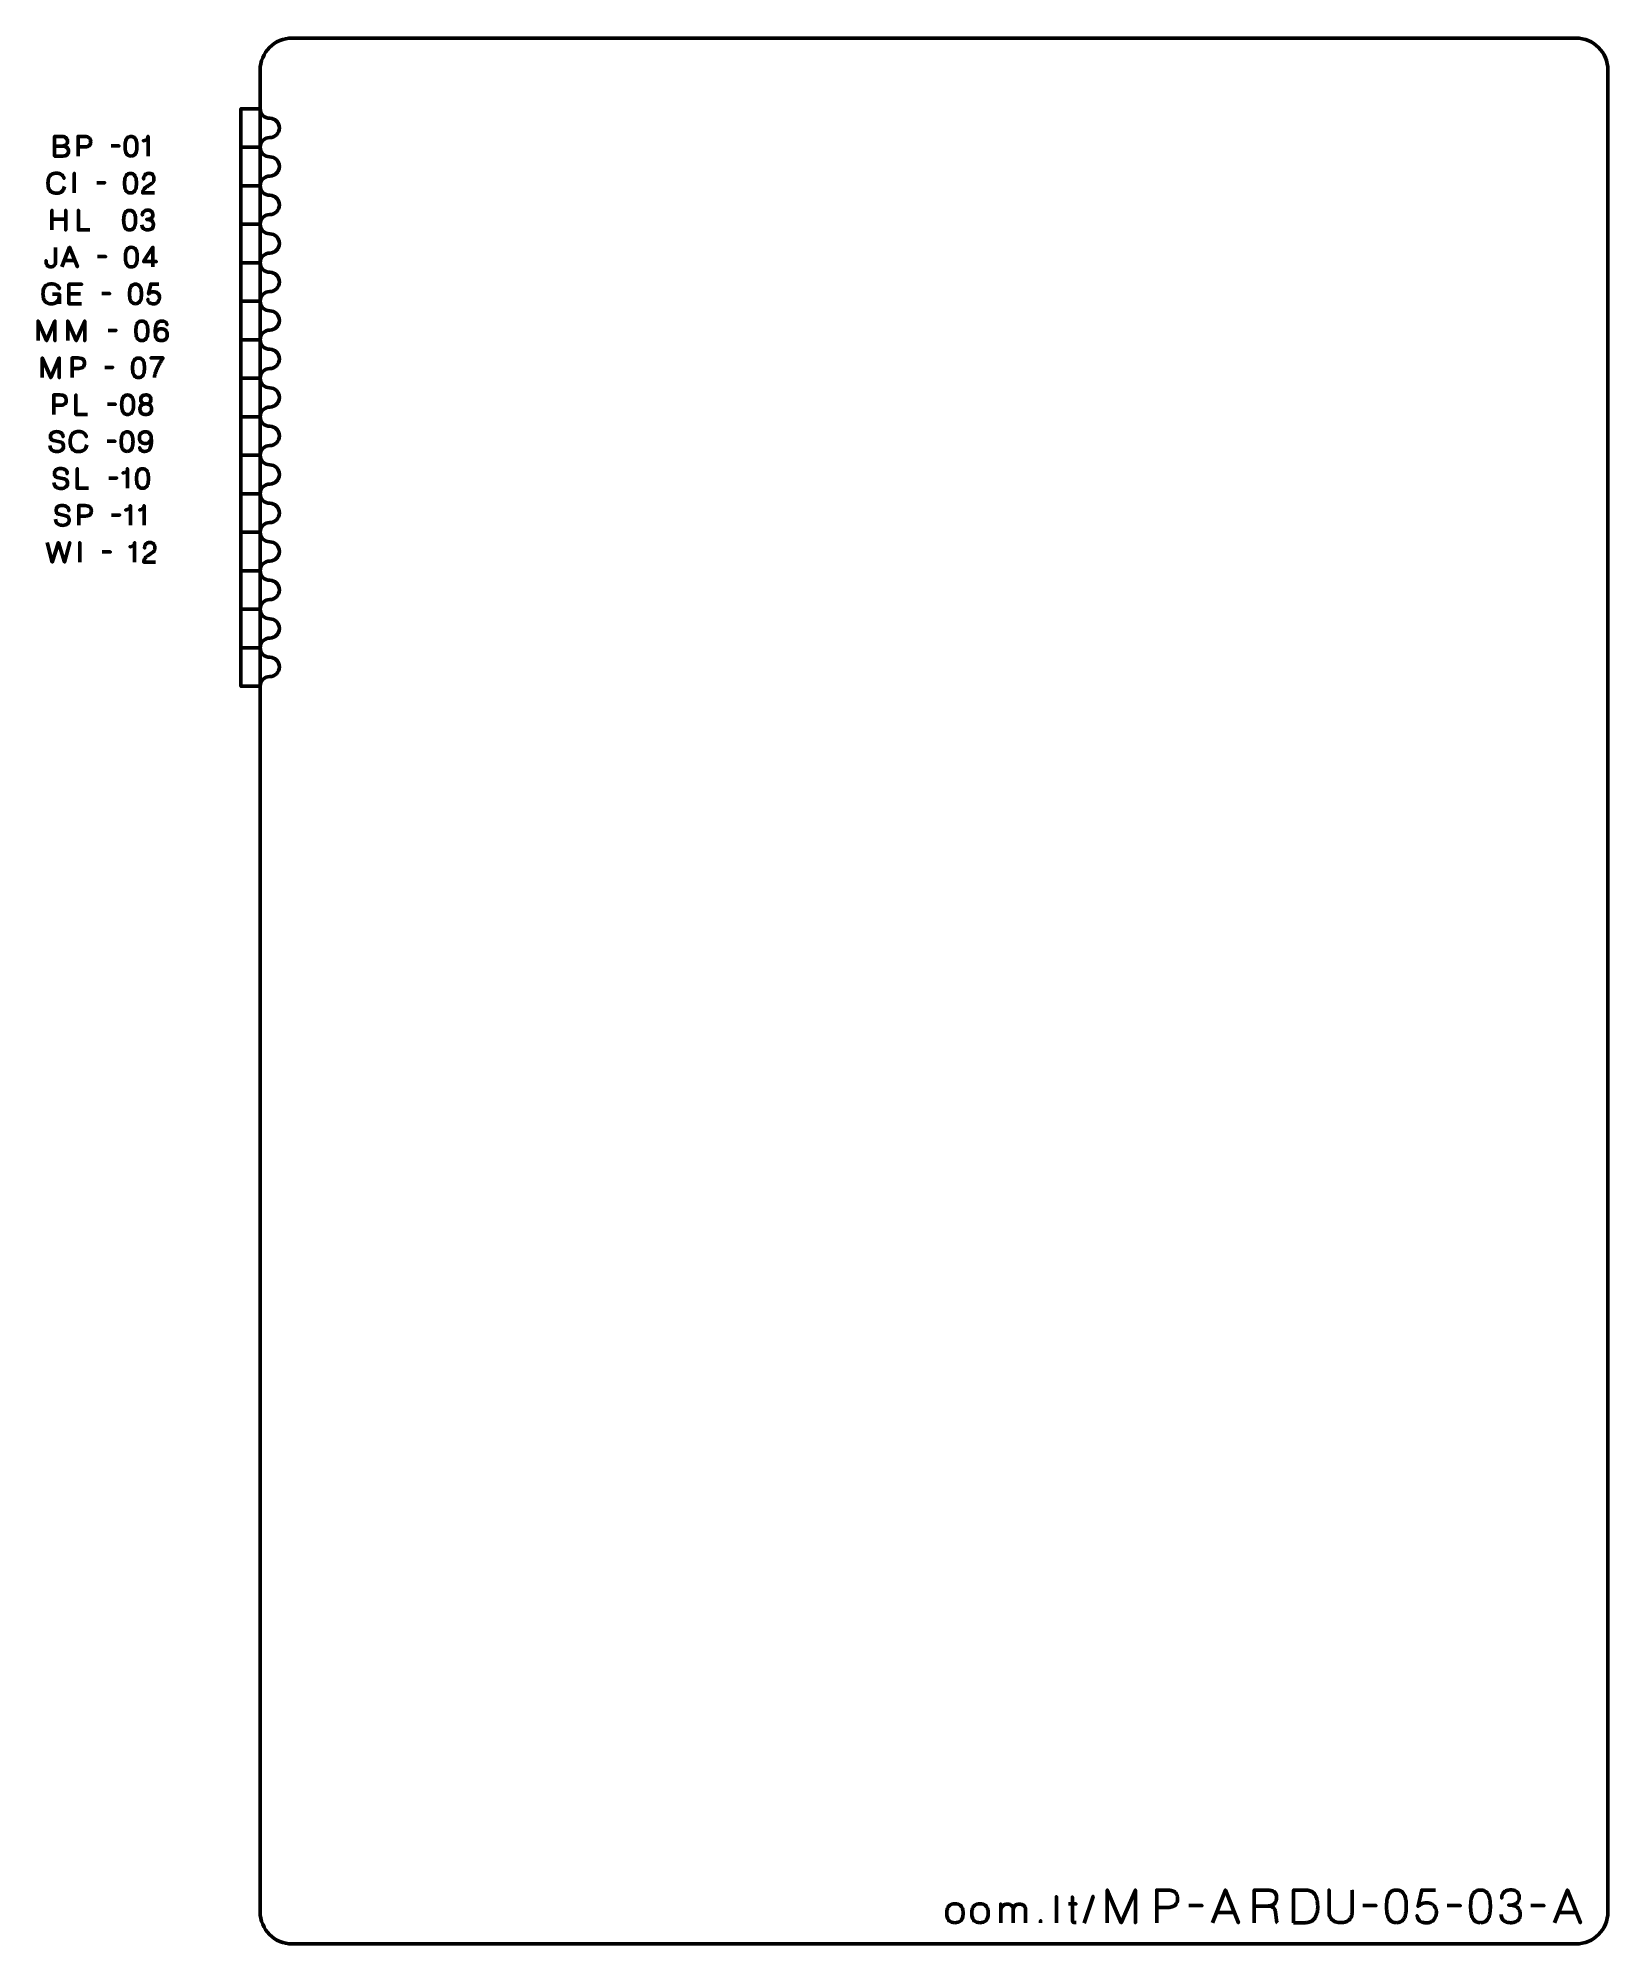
# Model space of a CAD drawing. Header units: centimetres. Extents: x -24.5 to 0, y -29.7 to 0.
import ezdxf

# ---------------------------------------------------------------- set-up
doc = ezdxf.new("R2010")
doc.units = ezdxf.units.CM
doc.header["$MEASUREMENT"] = 0
doc.layers.add('Layer 1', color=7, linetype='Continuous')

msp = doc.modelspace()

# ---------------------------------------------------------------- linework, layer by layer
at = {"layer": 'Layer 1', "color": 1, "lineweight": 53}
for points, knots in [([(-21.00003, -29.19995), (-21.00003, -29.19995), (-21.00003, -0.49992), (-21.00003, -0.49992), (-21.00003, -0.49992), (-21.00003, -0.22295), (-20.77694, 0.00004), (-20.49994, 0.00004), (-20.49994, 0.00004), (-20.49994, 0.00004), (-0.50008, 0.00004), (-0.50008, 0.00004), (-0.50008, 0.00004), (-0.22294, 0.00004), (0.00002, -0.22295), (0.00002, -0.49992), (0.00002, -0.49992), (0.00002, -0.49992), (0.00002, -29.19995), (0.00002, -29.19995), (0.00002, -29.19995), (0.00002, -29.47695), (-0.22294, -29.70004), (-0.50008, -29.70004), (-0.50008, -29.70004), (-0.50008, -29.70004), (-20.49994, -29.70004), (-20.49994, -29.70004), (-20.49994, -29.70004), (-20.77694, -29.70004), (-21.00003, -29.47695), (-21.00003, -29.19995)], [0, 0, 0, 0, 0.125, 0.125, 0.125, 0.125, 0.25, 0.25, 0.25, 0.25, 0.375, 0.375, 0.375, 0.375, 0.5, 0.5, 0.5, 0.5, 0.625, 0.625, 0.625, 0.625, 0.75, 0.75, 0.75, 0.75, 0.875, 0.875, 0.875, 0.875, 1, 1, 1, 1]), ([(-21.00003, -1.69992), (-21.00003, -1.61709), (-20.93286, -1.54992), (-20.85003, -1.54992), (-20.85003, -1.54992), (-20.7672, -1.54992), (-20.70003, -1.48275), (-20.70003, -1.39992), (-20.70003, -1.39992), (-20.70003, -1.31709), (-20.7672, -1.24992), (-20.85003, -1.24992), (-20.85003, -1.24992), (-20.93286, -1.24992), (-21.00003, -1.18275), (-21.00003, -1.09992), (-21.00003, -1.09992), (-21.00003, -1.09992), (-21.30003, -1.09992), (-21.30003, -1.09992), (-21.30003, -1.09992), (-21.30003, -1.09992), (-21.30003, -1.69992), (-21.30003, -1.69992), (-21.30003, -1.69992), (-21.30003, -1.69992), (-21.00003, -1.69992), (-21.00003, -1.69992)], [0, 0, 0, 0, 0.14285714, 0.14285714, 0.14285714, 0.14285714, 0.28571429, 0.28571429, 0.28571429, 0.28571429, 0.42857143, 0.42857143, 0.42857143, 0.42857143, 0.57142857, 0.57142857, 0.57142857, 0.57142857, 0.71428571, 0.71428571, 0.71428571, 0.71428571, 0.85714286, 0.85714286, 0.85714286, 0.85714286, 1, 1, 1, 1]), ([(-21.00003, -2.29992), (-21.00003, -2.21709), (-20.93286, -2.14992), (-20.85003, -2.14992), (-20.85003, -2.14992), (-20.7672, -2.14992), (-20.70003, -2.08275), (-20.70003, -1.99992), (-20.70003, -1.99992), (-20.70003, -1.91709), (-20.7672, -1.84992), (-20.85003, -1.84992), (-20.85003, -1.84992), (-20.93286, -1.84992), (-21.00003, -1.78275), (-21.00003, -1.69992), (-21.00003, -1.69992), (-21.00003, -1.69992), (-21.30003, -1.69992), (-21.30003, -1.69992), (-21.30003, -1.69992), (-21.30003, -1.69992), (-21.30003, -2.29992), (-21.30003, -2.29992), (-21.30003, -2.29992), (-21.30003, -2.29992), (-21.00003, -2.29992), (-21.00003, -2.29992)], [0, 0, 0, 0, 0.14285714, 0.14285714, 0.14285714, 0.14285714, 0.28571429, 0.28571429, 0.28571429, 0.28571429, 0.42857143, 0.42857143, 0.42857143, 0.42857143, 0.57142857, 0.57142857, 0.57142857, 0.57142857, 0.71428571, 0.71428571, 0.71428571, 0.71428571, 0.85714286, 0.85714286, 0.85714286, 0.85714286, 1, 1, 1, 1]), ([(-21.00003, -2.89992), (-21.00003, -2.81709), (-20.93286, -2.74992), (-20.85003, -2.74992), (-20.85003, -2.74992), (-20.7672, -2.74992), (-20.70003, -2.68275), (-20.70003, -2.59992), (-20.70003, -2.59992), (-20.70003, -2.51709), (-20.7672, -2.44992), (-20.85003, -2.44992), (-20.85003, -2.44992), (-20.93286, -2.44992), (-21.00003, -2.38275), (-21.00003, -2.29992), (-21.00003, -2.29992), (-21.00003, -2.29992), (-21.30003, -2.29992), (-21.30003, -2.29992), (-21.30003, -2.29992), (-21.30003, -2.29992), (-21.30003, -2.89992), (-21.30003, -2.89992), (-21.30003, -2.89992), (-21.30003, -2.89992), (-21.00003, -2.89992), (-21.00003, -2.89992)], [0, 0, 0, 0, 0.14285714, 0.14285714, 0.14285714, 0.14285714, 0.28571429, 0.28571429, 0.28571429, 0.28571429, 0.42857143, 0.42857143, 0.42857143, 0.42857143, 0.57142857, 0.57142857, 0.57142857, 0.57142857, 0.71428571, 0.71428571, 0.71428571, 0.71428571, 0.85714286, 0.85714286, 0.85714286, 0.85714286, 1, 1, 1, 1]), ([(-21.00003, -3.49992), (-21.00003, -3.41709), (-20.93286, -3.34992), (-20.85003, -3.34992), (-20.85003, -3.34992), (-20.7672, -3.34992), (-20.70003, -3.28275), (-20.70003, -3.19992), (-20.70003, -3.19992), (-20.70003, -3.11709), (-20.7672, -3.04992), (-20.85003, -3.04992), (-20.85003, -3.04992), (-20.93286, -3.04992), (-21.00003, -2.98275), (-21.00003, -2.89992), (-21.00003, -2.89992), (-21.00003, -2.89992), (-21.30003, -2.89992), (-21.30003, -2.89992), (-21.30003, -2.89992), (-21.30003, -2.89992), (-21.30003, -3.49992), (-21.30003, -3.49992), (-21.30003, -3.49992), (-21.30003, -3.49992), (-21.00003, -3.49992), (-21.00003, -3.49992)], [0, 0, 0, 0, 0.14285714, 0.14285714, 0.14285714, 0.14285714, 0.28571429, 0.28571429, 0.28571429, 0.28571429, 0.42857143, 0.42857143, 0.42857143, 0.42857143, 0.57142857, 0.57142857, 0.57142857, 0.57142857, 0.71428571, 0.71428571, 0.71428571, 0.71428571, 0.85714286, 0.85714286, 0.85714286, 0.85714286, 1, 1, 1, 1]), ([(-21.00003, -4.09992), (-21.00003, -4.01709), (-20.93286, -3.94992), (-20.85003, -3.94992), (-20.85003, -3.94992), (-20.7672, -3.94992), (-20.70003, -3.88275), (-20.70003, -3.79992), (-20.70003, -3.79992), (-20.70003, -3.71709), (-20.7672, -3.64992), (-20.85003, -3.64992), (-20.85003, -3.64992), (-20.93286, -3.64992), (-21.00003, -3.58275), (-21.00003, -3.49992), (-21.00003, -3.49992), (-21.00003, -3.49992), (-21.30003, -3.49992), (-21.30003, -3.49992), (-21.30003, -3.49992), (-21.30003, -3.49992), (-21.30003, -4.09992), (-21.30003, -4.09992), (-21.30003, -4.09992), (-21.30003, -4.09992), (-21.00003, -4.09992), (-21.00003, -4.09992)], [0, 0, 0, 0, 0.14285714, 0.14285714, 0.14285714, 0.14285714, 0.28571429, 0.28571429, 0.28571429, 0.28571429, 0.42857143, 0.42857143, 0.42857143, 0.42857143, 0.57142857, 0.57142857, 0.57142857, 0.57142857, 0.71428571, 0.71428571, 0.71428571, 0.71428571, 0.85714286, 0.85714286, 0.85714286, 0.85714286, 1, 1, 1, 1]), ([(-21.00003, -4.69992), (-21.00003, -4.61709), (-20.93286, -4.54992), (-20.85003, -4.54992), (-20.85003, -4.54992), (-20.7672, -4.54992), (-20.70003, -4.48275), (-20.70003, -4.39992), (-20.70003, -4.39992), (-20.70003, -4.31709), (-20.7672, -4.24992), (-20.85003, -4.24992), (-20.85003, -4.24992), (-20.93286, -4.24992), (-21.00003, -4.18275), (-21.00003, -4.09992), (-21.00003, -4.09992), (-21.00003, -4.09992), (-21.30003, -4.09992), (-21.30003, -4.09992), (-21.30003, -4.09992), (-21.30003, -4.09992), (-21.30003, -4.69992), (-21.30003, -4.69992), (-21.30003, -4.69992), (-21.30003, -4.69992), (-21.00003, -4.69992), (-21.00003, -4.69992)], [0, 0, 0, 0, 0.14285714, 0.14285714, 0.14285714, 0.14285714, 0.28571429, 0.28571429, 0.28571429, 0.28571429, 0.42857143, 0.42857143, 0.42857143, 0.42857143, 0.57142857, 0.57142857, 0.57142857, 0.57142857, 0.71428571, 0.71428571, 0.71428571, 0.71428571, 0.85714286, 0.85714286, 0.85714286, 0.85714286, 1, 1, 1, 1]), ([(-21.00003, -5.29992), (-21.00003, -5.21709), (-20.93286, -5.14992), (-20.85003, -5.14992), (-20.85003, -5.14992), (-20.7672, -5.14992), (-20.70003, -5.08275), (-20.70003, -4.99992), (-20.70003, -4.99992), (-20.70003, -4.91709), (-20.7672, -4.84992), (-20.85003, -4.84992), (-20.85003, -4.84992), (-20.93286, -4.84992), (-21.00003, -4.78275), (-21.00003, -4.69992), (-21.00003, -4.69992), (-21.00003, -4.69992), (-21.30003, -4.69992), (-21.30003, -4.69992), (-21.30003, -4.69992), (-21.30003, -4.69992), (-21.30003, -5.29992), (-21.30003, -5.29992), (-21.30003, -5.29992), (-21.30003, -5.29992), (-21.00003, -5.29992), (-21.00003, -5.29992)], [0, 0, 0, 0, 0.14285714, 0.14285714, 0.14285714, 0.14285714, 0.28571429, 0.28571429, 0.28571429, 0.28571429, 0.42857143, 0.42857143, 0.42857143, 0.42857143, 0.57142857, 0.57142857, 0.57142857, 0.57142857, 0.71428571, 0.71428571, 0.71428571, 0.71428571, 0.85714286, 0.85714286, 0.85714286, 0.85714286, 1, 1, 1, 1]), ([(-21.00003, -5.89992), (-21.00003, -5.81709), (-20.93286, -5.74992), (-20.85003, -5.74992), (-20.85003, -5.74992), (-20.7672, -5.74992), (-20.70003, -5.68275), (-20.70003, -5.59992), (-20.70003, -5.59992), (-20.70003, -5.51709), (-20.7672, -5.44992), (-20.85003, -5.44992), (-20.85003, -5.44992), (-20.93286, -5.44992), (-21.00003, -5.38275), (-21.00003, -5.29992), (-21.00003, -5.29992), (-21.00003, -5.29992), (-21.30003, -5.29992), (-21.30003, -5.29992), (-21.30003, -5.29992), (-21.30003, -5.29992), (-21.30003, -5.89992), (-21.30003, -5.89992), (-21.30003, -5.89992), (-21.30003, -5.89992), (-21.00003, -5.89992), (-21.00003, -5.89992)], [0, 0, 0, 0, 0.14285714, 0.14285714, 0.14285714, 0.14285714, 0.28571429, 0.28571429, 0.28571429, 0.28571429, 0.42857143, 0.42857143, 0.42857143, 0.42857143, 0.57142857, 0.57142857, 0.57142857, 0.57142857, 0.71428571, 0.71428571, 0.71428571, 0.71428571, 0.85714286, 0.85714286, 0.85714286, 0.85714286, 1, 1, 1, 1]), ([(-21.00003, -6.49992), (-21.00003, -6.41709), (-20.93286, -6.34992), (-20.85003, -6.34992), (-20.85003, -6.34992), (-20.7672, -6.34992), (-20.70003, -6.28275), (-20.70003, -6.19992), (-20.70003, -6.19992), (-20.70003, -6.11709), (-20.7672, -6.04992), (-20.85003, -6.04992), (-20.85003, -6.04992), (-20.93286, -6.04992), (-21.00003, -5.98275), (-21.00003, -5.89992), (-21.00003, -5.89992), (-21.00003, -5.89992), (-21.30003, -5.89992), (-21.30003, -5.89992), (-21.30003, -5.89992), (-21.30003, -5.89992), (-21.30003, -6.49992), (-21.30003, -6.49992), (-21.30003, -6.49992), (-21.30003, -6.49992), (-21.00003, -6.49992), (-21.00003, -6.49992)], [0, 0, 0, 0, 0.14285714, 0.14285714, 0.14285714, 0.14285714, 0.28571429, 0.28571429, 0.28571429, 0.28571429, 0.42857143, 0.42857143, 0.42857143, 0.42857143, 0.57142857, 0.57142857, 0.57142857, 0.57142857, 0.71428571, 0.71428571, 0.71428571, 0.71428571, 0.85714286, 0.85714286, 0.85714286, 0.85714286, 1, 1, 1, 1]), ([(-21.00003, -7.09992), (-21.00003, -7.01709), (-20.93286, -6.94992), (-20.85003, -6.94992), (-20.85003, -6.94992), (-20.7672, -6.94992), (-20.70003, -6.88275), (-20.70003, -6.79992), (-20.70003, -6.79992), (-20.70003, -6.71709), (-20.7672, -6.64992), (-20.85003, -6.64992), (-20.85003, -6.64992), (-20.93286, -6.64992), (-21.00003, -6.58275), (-21.00003, -6.49992), (-21.00003, -6.49992), (-21.00003, -6.49992), (-21.30003, -6.49992), (-21.30003, -6.49992), (-21.30003, -6.49992), (-21.30003, -6.49992), (-21.30003, -7.09992), (-21.30003, -7.09992), (-21.30003, -7.09992), (-21.30003, -7.09992), (-21.00003, -7.09992), (-21.00003, -7.09992)], [0, 0, 0, 0, 0.14285714, 0.14285714, 0.14285714, 0.14285714, 0.28571429, 0.28571429, 0.28571429, 0.28571429, 0.42857143, 0.42857143, 0.42857143, 0.42857143, 0.57142857, 0.57142857, 0.57142857, 0.57142857, 0.71428571, 0.71428571, 0.71428571, 0.71428571, 0.85714286, 0.85714286, 0.85714286, 0.85714286, 1, 1, 1, 1]), ([(-21.00003, -7.69992), (-21.00003, -7.61709), (-20.93286, -7.54992), (-20.85003, -7.54992), (-20.85003, -7.54992), (-20.7672, -7.54992), (-20.70003, -7.48275), (-20.70003, -7.39992), (-20.70003, -7.39992), (-20.70003, -7.31709), (-20.7672, -7.24992), (-20.85003, -7.24992), (-20.85003, -7.24992), (-20.93286, -7.24992), (-21.00003, -7.18275), (-21.00003, -7.09992), (-21.00003, -7.09992), (-21.00003, -7.09992), (-21.30003, -7.09992), (-21.30003, -7.09992), (-21.30003, -7.09992), (-21.30003, -7.09992), (-21.30003, -7.69992), (-21.30003, -7.69992), (-21.30003, -7.69992), (-21.30003, -7.69992), (-21.00003, -7.69992), (-21.00003, -7.69992)], [0, 0, 0, 0, 0.14285714, 0.14285714, 0.14285714, 0.14285714, 0.28571429, 0.28571429, 0.28571429, 0.28571429, 0.42857143, 0.42857143, 0.42857143, 0.42857143, 0.57142857, 0.57142857, 0.57142857, 0.57142857, 0.71428571, 0.71428571, 0.71428571, 0.71428571, 0.85714286, 0.85714286, 0.85714286, 0.85714286, 1, 1, 1, 1]), ([(-21.00003, -8.29992), (-21.00003, -8.21709), (-20.93286, -8.14992), (-20.85003, -8.14992), (-20.85003, -8.14992), (-20.7672, -8.14992), (-20.70003, -8.08275), (-20.70003, -7.99992), (-20.70003, -7.99992), (-20.70003, -7.91709), (-20.7672, -7.84992), (-20.85003, -7.84992), (-20.85003, -7.84992), (-20.93286, -7.84992), (-21.00003, -7.78275), (-21.00003, -7.69992), (-21.00003, -7.69992), (-21.00003, -7.69992), (-21.30003, -7.69992), (-21.30003, -7.69992), (-21.30003, -7.69992), (-21.30003, -7.69992), (-21.30003, -8.29992), (-21.30003, -8.29992), (-21.30003, -8.29992), (-21.30003, -8.29992), (-21.00003, -8.29992), (-21.00003, -8.29992)], [0, 0, 0, 0, 0.14285714, 0.14285714, 0.14285714, 0.14285714, 0.28571429, 0.28571429, 0.28571429, 0.28571429, 0.42857143, 0.42857143, 0.42857143, 0.42857143, 0.57142857, 0.57142857, 0.57142857, 0.57142857, 0.71428571, 0.71428571, 0.71428571, 0.71428571, 0.85714286, 0.85714286, 0.85714286, 0.85714286, 1, 1, 1, 1]), ([(-21.00003, -8.89992), (-21.00003, -8.81709), (-20.93286, -8.74992), (-20.85003, -8.74992), (-20.85003, -8.74992), (-20.7672, -8.74992), (-20.70003, -8.68275), (-20.70003, -8.59992), (-20.70003, -8.59992), (-20.70003, -8.51709), (-20.7672, -8.44992), (-20.85003, -8.44992), (-20.85003, -8.44992), (-20.93286, -8.44992), (-21.00003, -8.38275), (-21.00003, -8.29992), (-21.00003, -8.29992), (-21.00003, -8.29992), (-21.30003, -8.29992), (-21.30003, -8.29992), (-21.30003, -8.29992), (-21.30003, -8.29992), (-21.30003, -8.89992), (-21.30003, -8.89992), (-21.30003, -8.89992), (-21.30003, -8.89992), (-21.00003, -8.89992), (-21.00003, -8.89992)], [0, 0, 0, 0, 0.14285714, 0.14285714, 0.14285714, 0.14285714, 0.28571429, 0.28571429, 0.28571429, 0.28571429, 0.42857143, 0.42857143, 0.42857143, 0.42857143, 0.57142857, 0.57142857, 0.57142857, 0.57142857, 0.71428571, 0.71428571, 0.71428571, 0.71428571, 0.85714286, 0.85714286, 0.85714286, 0.85714286, 1, 1, 1, 1]), ([(-21.00003, -9.49992), (-21.00003, -9.41709), (-20.93286, -9.34992), (-20.85003, -9.34992), (-20.85003, -9.34992), (-20.7672, -9.34992), (-20.70003, -9.28275), (-20.70003, -9.19992), (-20.70003, -9.19992), (-20.70003, -9.11709), (-20.7672, -9.04992), (-20.85003, -9.04992), (-20.85003, -9.04992), (-20.93286, -9.04992), (-21.00003, -8.98275), (-21.00003, -8.89992), (-21.00003, -8.89992), (-21.00003, -8.89992), (-21.30003, -8.89992), (-21.30003, -8.89992), (-21.30003, -8.89992), (-21.30003, -8.89992), (-21.30003, -9.49992), (-21.30003, -9.49992), (-21.30003, -9.49992), (-21.30003, -9.49992), (-21.00003, -9.49992), (-21.00003, -9.49992)], [0, 0, 0, 0, 0.14285714, 0.14285714, 0.14285714, 0.14285714, 0.28571429, 0.28571429, 0.28571429, 0.28571429, 0.42857143, 0.42857143, 0.42857143, 0.42857143, 0.57142857, 0.57142857, 0.57142857, 0.57142857, 0.71428571, 0.71428571, 0.71428571, 0.71428571, 0.85714286, 0.85714286, 0.85714286, 0.85714286, 1, 1, 1, 1]), ([(-21.00003, -10.09992), (-21.00003, -10.01709), (-20.93286, -9.94992), (-20.85003, -9.94992), (-20.85003, -9.94992), (-20.7672, -9.94992), (-20.70003, -9.88275), (-20.70003, -9.79992), (-20.70003, -9.79992), (-20.70003, -9.71709), (-20.7672, -9.64992), (-20.85003, -9.64992), (-20.85003, -9.64992), (-20.93286, -9.64992), (-21.00003, -9.58275), (-21.00003, -9.49992), (-21.00003, -9.49992), (-21.00003, -9.49992), (-21.30003, -9.49992), (-21.30003, -9.49992), (-21.30003, -9.49992), (-21.30003, -9.49992), (-21.30003, -10.09992), (-21.30003, -10.09992), (-21.30003, -10.09992), (-21.30003, -10.09992), (-21.00003, -10.09992), (-21.00003, -10.09992)], [0, 0, 0, 0, 0.14285714, 0.14285714, 0.14285714, 0.14285714, 0.28571429, 0.28571429, 0.28571429, 0.28571429, 0.42857143, 0.42857143, 0.42857143, 0.42857143, 0.57142857, 0.57142857, 0.57142857, 0.57142857, 0.71428571, 0.71428571, 0.71428571, 0.71428571, 0.85714286, 0.85714286, 0.85714286, 0.85714286, 1, 1, 1, 1])]:
    msp.add_open_spline(points, degree=3, knots=knots, dxfattribs=at)
at = {"layer": 'Layer 1', "color": 5, "lineweight": 53}
for points, knots in [([(-24.20251, -1.68135), (-24.20251, -1.68135), (-24.08525, -1.68135), (-24.08525, -1.68135), (-24.08525, -1.68135), (-24.07001, -1.68128), (-24.05703, -1.67917), (-24.04609, -1.675), (-24.04609, -1.675), (-24.03522, -1.67091), (-24.02641, -1.66534), (-24.01956, -1.65835), (-24.01956, -1.65835), (-24.01272, -1.65137), (-24.00778, -1.64347), (-24.00467, -1.63472), (-24.00467, -1.63472), (-24.00164, -1.62604), (-24.00023, -1.61701), (-24.00058, -1.6077), (-24.00058, -1.6077), (-24.00101, -1.59838), (-24.00298, -1.58935), (-24.00651, -1.58053), (-24.00651, -1.58053), (-24.00997, -1.57171), (-24.01519, -1.56374), (-24.02203, -1.55661), (-24.02203, -1.55661), (-24.02887, -1.54949), (-24.03741, -1.54384), (-24.04778, -1.53968), (-24.04778, -1.53968), (-24.05816, -1.53545), (-24.07036, -1.53326), (-24.0844, -1.53319), (-24.0844, -1.53319), (-24.0844, -1.53319), (-24.20251, -1.53319), (-24.20251, -1.53319), (-24.20251, -1.53319), (-24.20251, -1.53319), (-24.20251, -1.83841), (-24.20251, -1.83841), (-24.20251, -1.83841), (-24.20251, -1.83841), (-24.07255, -1.83841), (-24.07255, -1.83841), (-24.07255, -1.83841), (-24.06041, -1.83841), (-24.04912, -1.83665), (-24.03868, -1.83319), (-24.03868, -1.83319), (-24.02824, -1.82966), (-24.01914, -1.82465), (-24.01124, -1.81795), (-24.01124, -1.81795), (-24.0034, -1.81132), (-23.99727, -1.80327), (-23.99289, -1.79375), (-23.99289, -1.79375), (-23.98852, -1.78422), (-23.98626, -1.77343), (-23.98619, -1.76136), (-23.98619, -1.76136), (-23.98647, -1.74923), (-23.98901, -1.73829), (-23.99388, -1.72849), (-23.99388, -1.72849), (-23.99875, -1.71868), (-24.00552, -1.71028), (-24.01427, -1.70323), (-24.01427, -1.70323), (-24.02302, -1.69624), (-24.03346, -1.69081), (-24.04546, -1.68707), (-24.04546, -1.68707), (-24.05745, -1.68333), (-24.07071, -1.68143), (-24.08525, -1.68135), (-24.08525, -1.68135), (-24.07071, -1.68143), (-24.05745, -1.68333), (-24.04546, -1.68707), (-24.04546, -1.68707), (-24.03346, -1.69081), (-24.02302, -1.69624), (-24.01427, -1.70323), (-24.01427, -1.70323), (-24.00552, -1.71028), (-23.99875, -1.71868), (-23.99388, -1.72849), (-23.99388, -1.72849), (-23.98901, -1.73829), (-23.98647, -1.74923), (-23.98619, -1.76136), (-23.98619, -1.76136), (-23.98626, -1.77343), (-23.98852, -1.78422), (-23.99289, -1.79375), (-23.99289, -1.79375), (-23.99727, -1.80327), (-24.0034, -1.81132), (-24.01124, -1.81795), (-24.01124, -1.81795), (-24.01914, -1.82465), (-24.02824, -1.82966), (-24.03868, -1.83319), (-24.03868, -1.83319), (-24.04912, -1.83665), (-24.06041, -1.83841), (-24.07255, -1.83841), (-24.07255, -1.83841), (-24.07255, -1.83841), (-24.20251, -1.83841), (-24.20251, -1.83841), (-24.20251, -1.83841), (-24.20251, -1.83841), (-24.20251, -1.53319), (-24.20251, -1.53319), (-24.20251, -1.53319), (-24.20251, -1.53319), (-24.0844, -1.53319), (-24.0844, -1.53319), (-24.0844, -1.53319), (-24.07036, -1.53326), (-24.05816, -1.53545), (-24.04778, -1.53968), (-24.04778, -1.53968), (-24.03741, -1.54384), (-24.02887, -1.54949), (-24.02203, -1.55661), (-24.02203, -1.55661), (-24.01519, -1.56374), (-24.00997, -1.57171), (-24.00651, -1.58053), (-24.00651, -1.58053), (-24.00298, -1.58935), (-24.00101, -1.59838), (-24.00058, -1.6077), (-24.00058, -1.6077), (-24.00023, -1.61701), (-24.00164, -1.62604), (-24.00467, -1.63472), (-24.00467, -1.63472), (-24.00778, -1.64347), (-24.01272, -1.65137), (-24.01956, -1.65835), (-24.01956, -1.65835), (-24.02641, -1.66534), (-24.03522, -1.67091), (-24.04609, -1.675), (-24.04609, -1.675), (-24.05703, -1.67917), (-24.07001, -1.68128), (-24.08525, -1.68135), (-24.08525, -1.68135), (-24.08525, -1.68135), (-24.20251, -1.68135), (-24.20251, -1.68135)], [0, 0, 0, 0, 0.025, 0.025, 0.025, 0.025, 0.05, 0.05, 0.05, 0.05, 0.075, 0.075, 0.075, 0.075, 0.1, 0.1, 0.1, 0.1, 0.125, 0.125, 0.125, 0.125, 0.15, 0.15, 0.15, 0.15, 0.175, 0.175, 0.175, 0.175, 0.2, 0.2, 0.2, 0.2, 0.225, 0.225, 0.225, 0.225, 0.25, 0.25, 0.25, 0.25, 0.275, 0.275, 0.275, 0.275, 0.3, 0.3, 0.3, 0.3, 0.325, 0.325, 0.325, 0.325, 0.35, 0.35, 0.35, 0.35, 0.375, 0.375, 0.375, 0.375, 0.4, 0.4, 0.4, 0.4, 0.425, 0.425, 0.425, 0.425, 0.45, 0.45, 0.45, 0.45, 0.475, 0.475, 0.475, 0.475, 0.5, 0.5, 0.5, 0.5, 0.525, 0.525, 0.525, 0.525, 0.55, 0.55, 0.55, 0.55, 0.575, 0.575, 0.575, 0.575, 0.6, 0.6, 0.6, 0.6, 0.625, 0.625, 0.625, 0.625, 0.65, 0.65, 0.65, 0.65, 0.675, 0.675, 0.675, 0.675, 0.7, 0.7, 0.7, 0.7, 0.725, 0.725, 0.725, 0.725, 0.75, 0.75, 0.75, 0.75, 0.775, 0.775, 0.775, 0.775, 0.8, 0.8, 0.8, 0.8, 0.825, 0.825, 0.825, 0.825, 0.85, 0.85, 0.85, 0.85, 0.875, 0.875, 0.875, 0.875, 0.9, 0.9, 0.9, 0.9, 0.925, 0.925, 0.925, 0.925, 0.95, 0.95, 0.95, 0.95, 0.975, 0.975, 0.975, 0.975, 1, 1, 1, 1]), ([(-23.83633, -1.83841), (-23.83633, -1.83841), (-23.83633, -1.53319), (-23.83633, -1.53319), (-23.83633, -1.53319), (-23.83633, -1.53319), (-23.73896, -1.53319), (-23.73896, -1.53319), (-23.73896, -1.53319), (-23.71949, -1.53326), (-23.70348, -1.53545), (-23.69085, -1.53968), (-23.69085, -1.53968), (-23.67829, -1.54384), (-23.66841, -1.54963), (-23.66128, -1.55697), (-23.66128, -1.55697), (-23.65416, -1.56423), (-23.64908, -1.57256), (-23.64597, -1.58194), (-23.64597, -1.58194), (-23.64294, -1.59133), (-23.64118, -1.60113), (-23.64075, -1.61151), (-23.64075, -1.61151), (-23.64026, -1.62188), (-23.64146, -1.63204), (-23.64428, -1.64191), (-23.64428, -1.64191), (-23.64717, -1.65179), (-23.65204, -1.66075), (-23.65903, -1.6688), (-23.65903, -1.6688), (-23.66594, -1.67684), (-23.67532, -1.68326), (-23.68711, -1.68799), (-23.68711, -1.68799), (-23.69889, -1.69278), (-23.71349, -1.69518), (-23.73092, -1.69532), (-23.73092, -1.69532), (-23.73092, -1.69532), (-23.83633, -1.69532), (-23.83633, -1.69532), (-23.83633, -1.69532), (-23.83633, -1.69532), (-23.73092, -1.69532), (-23.73092, -1.69532), (-23.73092, -1.69532), (-23.71385, -1.69518), (-23.69938, -1.69278), (-23.68767, -1.68799), (-23.68767, -1.68799), (-23.67589, -1.68326), (-23.6665, -1.67684), (-23.65945, -1.6688), (-23.65945, -1.6688), (-23.65246, -1.66075), (-23.64745, -1.65179), (-23.64449, -1.64191), (-23.64449, -1.64191), (-23.64153, -1.63204), (-23.64026, -1.62188), (-23.64075, -1.61151), (-23.64075, -1.61151), (-23.64118, -1.60113), (-23.64294, -1.59133), (-23.64611, -1.58194), (-23.64611, -1.58194), (-23.64922, -1.57256), (-23.65444, -1.56423), (-23.66157, -1.55697), (-23.66157, -1.55697), (-23.66876, -1.54963), (-23.67864, -1.54384), (-23.6912, -1.53968), (-23.6912, -1.53968), (-23.70383, -1.53545), (-23.7197, -1.53326), (-23.73896, -1.53319), (-23.73896, -1.53319), (-23.73896, -1.53319), (-23.83633, -1.53319), (-23.83633, -1.53319), (-23.83633, -1.53319), (-23.83633, -1.53319), (-23.83633, -1.83841), (-23.83633, -1.83841)], [0, 0, 0, 0, 0.04545455, 0.04545455, 0.04545455, 0.04545455, 0.09090909, 0.09090909, 0.09090909, 0.09090909, 0.13636364, 0.13636364, 0.13636364, 0.13636364, 0.18181818, 0.18181818, 0.18181818, 0.18181818, 0.22727273, 0.22727273, 0.22727273, 0.22727273, 0.27272727, 0.27272727, 0.27272727, 0.27272727, 0.31818182, 0.31818182, 0.31818182, 0.31818182, 0.36363636, 0.36363636, 0.36363636, 0.36363636, 0.40909091, 0.40909091, 0.40909091, 0.40909091, 0.45454545, 0.45454545, 0.45454545, 0.45454545, 0.5, 0.5, 0.5, 0.5, 0.54545455, 0.54545455, 0.54545455, 0.54545455, 0.59090909, 0.59090909, 0.59090909, 0.59090909, 0.63636364, 0.63636364, 0.63636364, 0.63636364, 0.68181818, 0.68181818, 0.68181818, 0.68181818, 0.72727273, 0.72727273, 0.72727273, 0.72727273, 0.77272727, 0.77272727, 0.77272727, 0.77272727, 0.81818182, 0.81818182, 0.81818182, 0.81818182, 0.86363636, 0.86363636, 0.86363636, 0.86363636, 0.90909091, 0.90909091, 0.90909091, 0.90909091, 0.95454545, 0.95454545, 0.95454545, 0.95454545, 1, 1, 1, 1]), ([(-23.3241, -1.67881), (-23.3241, -1.67881), (-23.20091, -1.67881), (-23.20091, -1.67881), (-23.20091, -1.67881), (-23.20091, -1.67881), (-23.3241, -1.67881), (-23.3241, -1.67881)], [0, 0, 0, 0, 0.5, 0.5, 0.5, 0.5, 1, 1, 1, 1]), ([(-23.01168, -1.83841), (-22.99687, -1.83834), (-22.9841, -1.83573), (-22.97344, -1.83065), (-22.97344, -1.83065), (-22.96286, -1.82557), (-22.95404, -1.8183), (-22.94699, -1.80906), (-22.94699, -1.80906), (-22.94, -1.79975), (-22.9345, -1.78874), (-22.93041, -1.77604), (-22.93041, -1.77604), (-22.92638, -1.76334), (-22.92349, -1.74944), (-22.92187, -1.7342), (-22.92187, -1.7342), (-22.92017, -1.71896), (-22.91933, -1.70294), (-22.9194, -1.68601), (-22.9194, -1.68601), (-22.91933, -1.66915), (-22.92017, -1.65313), (-22.92187, -1.63796), (-22.92187, -1.63796), (-22.92349, -1.62279), (-22.92638, -1.60882), (-22.93041, -1.59612), (-22.93041, -1.59612), (-22.9345, -1.58349), (-22.94, -1.57249), (-22.94699, -1.5631), (-22.94699, -1.5631), (-22.95404, -1.55379), (-22.96286, -1.54652), (-22.97344, -1.54144), (-22.97344, -1.54144), (-22.9841, -1.53629), (-22.99687, -1.53368), (-23.01168, -1.53361), (-23.01168, -1.53361), (-23.0265, -1.53368), (-23.03927, -1.53629), (-23.04993, -1.54144), (-23.04993, -1.54144), (-23.06051, -1.54652), (-23.06933, -1.55379), (-23.07638, -1.5631), (-23.07638, -1.5631), (-23.08337, -1.57249), (-23.08887, -1.58349), (-23.09296, -1.59612), (-23.09296, -1.59612), (-23.09699, -1.60882), (-23.09988, -1.62279), (-23.1015, -1.63796), (-23.1015, -1.63796), (-23.10319, -1.65313), (-23.10404, -1.66915), (-23.10397, -1.68601), (-23.10397, -1.68601), (-23.10404, -1.70294), (-23.10319, -1.71896), (-23.1015, -1.7342), (-23.1015, -1.7342), (-23.09988, -1.74944), (-23.09699, -1.76334), (-23.09296, -1.77604), (-23.09296, -1.77604), (-23.08887, -1.78874), (-23.08337, -1.79975), (-23.07638, -1.80906), (-23.07638, -1.80906), (-23.06933, -1.8183), (-23.06051, -1.82557), (-23.04993, -1.83065), (-23.04993, -1.83065), (-23.03927, -1.83573), (-23.0265, -1.83834), (-23.01168, -1.83841)], [0, 0, 0, 0, 0.05, 0.05, 0.05, 0.05, 0.1, 0.1, 0.1, 0.1, 0.15, 0.15, 0.15, 0.15, 0.2, 0.2, 0.2, 0.2, 0.25, 0.25, 0.25, 0.25, 0.3, 0.3, 0.3, 0.3, 0.35, 0.35, 0.35, 0.35, 0.4, 0.4, 0.4, 0.4, 0.45, 0.45, 0.45, 0.45, 0.5, 0.5, 0.5, 0.5, 0.55, 0.55, 0.55, 0.55, 0.6, 0.6, 0.6, 0.6, 0.65, 0.65, 0.65, 0.65, 0.7, 0.7, 0.7, 0.7, 0.75, 0.75, 0.75, 0.75, 0.8, 0.8, 0.8, 0.8, 0.85, 0.85, 0.85, 0.85, 0.9, 0.9, 0.9, 0.9, 0.95, 0.95, 0.95, 0.95, 1, 1, 1, 1]), ([(-23.01168, -1.83841), (-22.99687, -1.83834), (-22.9841, -1.83573), (-22.97344, -1.83065), (-22.97344, -1.83065), (-22.96286, -1.82557), (-22.95404, -1.8183), (-22.94699, -1.80906), (-22.94699, -1.80906), (-22.94, -1.79975), (-22.9345, -1.78874), (-22.93041, -1.77604), (-22.93041, -1.77604), (-22.92638, -1.76334), (-22.92349, -1.74944), (-22.92187, -1.7342), (-22.92187, -1.7342), (-22.92017, -1.71896), (-22.91933, -1.70294), (-22.9194, -1.68601), (-22.9194, -1.68601), (-22.91933, -1.66915), (-22.92017, -1.65313), (-22.92187, -1.63796), (-22.92187, -1.63796), (-22.92349, -1.62279), (-22.92638, -1.60882), (-22.93041, -1.59612), (-22.93041, -1.59612), (-22.9345, -1.58349), (-22.94, -1.57249), (-22.94699, -1.5631), (-22.94699, -1.5631), (-22.95404, -1.55379), (-22.96286, -1.54652), (-22.97344, -1.54144), (-22.97344, -1.54144), (-22.9841, -1.53629), (-22.99687, -1.53368), (-23.01168, -1.53361), (-23.01168, -1.53361), (-23.0265, -1.53368), (-23.03927, -1.53629), (-23.04993, -1.54144), (-23.04993, -1.54144), (-23.06051, -1.54652), (-23.06933, -1.55379), (-23.07638, -1.5631), (-23.07638, -1.5631), (-23.08337, -1.57249), (-23.08887, -1.58349), (-23.09296, -1.59612), (-23.09296, -1.59612), (-23.09699, -1.60882), (-23.09988, -1.62279), (-23.1015, -1.63796), (-23.1015, -1.63796), (-23.10319, -1.65313), (-23.10404, -1.66915), (-23.10397, -1.68601), (-23.10397, -1.68601), (-23.10404, -1.70294), (-23.10319, -1.71896), (-23.1015, -1.7342), (-23.1015, -1.7342), (-23.09988, -1.74944), (-23.09699, -1.76334), (-23.09296, -1.77604), (-23.09296, -1.77604), (-23.08887, -1.78874), (-23.08337, -1.79975), (-23.07638, -1.80906), (-23.07638, -1.80906), (-23.06933, -1.8183), (-23.06051, -1.82557), (-23.04993, -1.83065), (-23.04993, -1.83065), (-23.03927, -1.83573), (-23.0265, -1.83834), (-23.01168, -1.83841)], [0, 0, 0, 0, 0.05, 0.05, 0.05, 0.05, 0.1, 0.1, 0.1, 0.1, 0.15, 0.15, 0.15, 0.15, 0.2, 0.2, 0.2, 0.2, 0.25, 0.25, 0.25, 0.25, 0.3, 0.3, 0.3, 0.3, 0.35, 0.35, 0.35, 0.35, 0.4, 0.4, 0.4, 0.4, 0.45, 0.45, 0.45, 0.45, 0.5, 0.5, 0.5, 0.5, 0.55, 0.55, 0.55, 0.55, 0.6, 0.6, 0.6, 0.6, 0.65, 0.65, 0.65, 0.65, 0.7, 0.7, 0.7, 0.7, 0.75, 0.75, 0.75, 0.75, 0.8, 0.8, 0.8, 0.8, 0.85, 0.85, 0.85, 0.85, 0.9, 0.9, 0.9, 0.9, 0.95, 0.95, 0.95, 0.95, 1, 1, 1, 1]), ([(-22.7471, -1.83841), (-22.7471, -1.83841), (-22.7471, -1.53319), (-22.7471, -1.53319), (-22.7471, -1.53319), (-22.74717, -1.54356), (-22.74901, -1.55245), (-22.75254, -1.55986), (-22.75254, -1.55986), (-22.75599, -1.56734), (-22.76058, -1.57348), (-22.76622, -1.57841), (-22.76622, -1.57841), (-22.77187, -1.58335), (-22.77794, -1.5873), (-22.78443, -1.59027), (-22.78443, -1.59027), (-22.79092, -1.59316), (-22.7972, -1.59535), (-22.80327, -1.59669), (-22.80327, -1.59669), (-22.8094, -1.5981), (-22.81463, -1.59895), (-22.81907, -1.59923), (-22.81907, -1.59923), (-22.81463, -1.59895), (-22.8094, -1.5981), (-22.80327, -1.59669), (-22.80327, -1.59669), (-22.7972, -1.59535), (-22.79092, -1.59316), (-22.78443, -1.59027), (-22.78443, -1.59027), (-22.77794, -1.5873), (-22.77187, -1.58335), (-22.76622, -1.57841), (-22.76622, -1.57841), (-22.76058, -1.57348), (-22.75599, -1.56734), (-22.75254, -1.55986), (-22.75254, -1.55986), (-22.74901, -1.55245), (-22.74717, -1.54356), (-22.7471, -1.53319), (-22.7471, -1.53319), (-22.7471, -1.53319), (-22.7471, -1.83841), (-22.7471, -1.83841)], [0, 0, 0, 0, 0.08333333, 0.08333333, 0.08333333, 0.08333333, 0.16666667, 0.16666667, 0.16666667, 0.16666667, 0.25, 0.25, 0.25, 0.25, 0.33333333, 0.33333333, 0.33333333, 0.33333333, 0.41666667, 0.41666667, 0.41666667, 0.41666667, 0.5, 0.5, 0.5, 0.5, 0.58333333, 0.58333333, 0.58333333, 0.58333333, 0.66666667, 0.66666667, 0.66666667, 0.66666667, 0.75, 0.75, 0.75, 0.75, 0.83333333, 0.83333333, 0.83333333, 0.83333333, 0.91666667, 0.91666667, 0.91666667, 0.91666667, 1, 1, 1, 1]), ([(-24.04737, -2.31127), (-24.05189, -2.33547), (-24.05979, -2.35544), (-24.07087, -2.3711), (-24.07087, -2.3711), (-24.08201, -2.3867), (-24.09627, -2.39827), (-24.11362, -2.40582), (-24.11362, -2.40582), (-24.13091, -2.41337), (-24.15123, -2.41718), (-24.17437, -2.41711), (-24.17437, -2.41711), (-24.20252, -2.41718), (-24.22644, -2.41174), (-24.24606, -2.40067), (-24.24606, -2.40067), (-24.26567, -2.38966), (-24.28063, -2.37266), (-24.29093, -2.34959), (-24.29093, -2.34959), (-24.30123, -2.32651), (-24.30638, -2.29695), (-24.30645, -2.2609), (-24.30645, -2.2609), (-24.30638, -2.22499), (-24.30123, -2.19549), (-24.29093, -2.17242), (-24.29093, -2.17242), (-24.28063, -2.14935), (-24.26567, -2.13228), (-24.24606, -2.1212), (-24.24606, -2.1212), (-24.22644, -2.11012), (-24.20252, -2.10462), (-24.17437, -2.10469), (-24.17437, -2.10469), (-24.14424, -2.10462), (-24.11899, -2.11104), (-24.09867, -2.12395), (-24.09867, -2.12395), (-24.07842, -2.13686), (-24.06353, -2.15683), (-24.05415, -2.18385), (-24.05415, -2.18385), (-24.06353, -2.15683), (-24.07842, -2.13686), (-24.09867, -2.12395), (-24.09867, -2.12395), (-24.11899, -2.11104), (-24.14424, -2.10462), (-24.17437, -2.10469), (-24.17437, -2.10469), (-24.20252, -2.10462), (-24.22644, -2.11012), (-24.24606, -2.1212), (-24.24606, -2.1212), (-24.26567, -2.13228), (-24.28063, -2.14935), (-24.29093, -2.17242), (-24.29093, -2.17242), (-24.30123, -2.19549), (-24.30638, -2.22499), (-24.30645, -2.2609), (-24.30645, -2.2609), (-24.30638, -2.29695), (-24.30123, -2.32651), (-24.29093, -2.34959), (-24.29093, -2.34959), (-24.28063, -2.37266), (-24.26567, -2.38966), (-24.24606, -2.40067), (-24.24606, -2.40067), (-24.22644, -2.41174), (-24.20252, -2.41718), (-24.17437, -2.41711), (-24.17437, -2.41711), (-24.15123, -2.41718), (-24.13091, -2.41337), (-24.11362, -2.40582), (-24.11362, -2.40582), (-24.09627, -2.39827), (-24.08201, -2.3867), (-24.07087, -2.3711), (-24.07087, -2.3711), (-24.05979, -2.35544), (-24.05189, -2.33547), (-24.04737, -2.31127)], [0, 0, 0, 0, 0.04545455, 0.04545455, 0.04545455, 0.04545455, 0.09090909, 0.09090909, 0.09090909, 0.09090909, 0.13636364, 0.13636364, 0.13636364, 0.13636364, 0.18181818, 0.18181818, 0.18181818, 0.18181818, 0.22727273, 0.22727273, 0.22727273, 0.22727273, 0.27272727, 0.27272727, 0.27272727, 0.27272727, 0.31818182, 0.31818182, 0.31818182, 0.31818182, 0.36363636, 0.36363636, 0.36363636, 0.36363636, 0.40909091, 0.40909091, 0.40909091, 0.40909091, 0.45454545, 0.45454545, 0.45454545, 0.45454545, 0.5, 0.5, 0.5, 0.5, 0.54545455, 0.54545455, 0.54545455, 0.54545455, 0.59090909, 0.59090909, 0.59090909, 0.59090909, 0.63636364, 0.63636364, 0.63636364, 0.63636364, 0.68181818, 0.68181818, 0.68181818, 0.68181818, 0.72727273, 0.72727273, 0.72727273, 0.72727273, 0.77272727, 0.77272727, 0.77272727, 0.77272727, 0.81818182, 0.81818182, 0.81818182, 0.81818182, 0.86363636, 0.86363636, 0.86363636, 0.86363636, 0.90909091, 0.90909091, 0.90909091, 0.90909091, 0.95454545, 0.95454545, 0.95454545, 0.95454545, 1, 1, 1, 1]), ([(-23.89751, -2.41372), (-23.89751, -2.41372), (-23.89751, -2.1085), (-23.89751, -2.1085), (-23.89751, -2.1085), (-23.89751, -2.1085), (-23.89751, -2.41372), (-23.89751, -2.41372)], [0, 0, 0, 0, 0.5, 0.5, 0.5, 0.5, 1, 1, 1, 1]), ([(-23.54487, -2.25412), (-23.54487, -2.25412), (-23.42168, -2.25412), (-23.42168, -2.25412), (-23.42168, -2.25412), (-23.42168, -2.25412), (-23.54487, -2.25412), (-23.54487, -2.25412)], [0, 0, 0, 0, 0.5, 0.5, 0.5, 0.5, 1, 1, 1, 1]), ([(-23.02078, -2.41372), (-23.00597, -2.41365), (-22.9932, -2.41104), (-22.98254, -2.40596), (-22.98254, -2.40596), (-22.97196, -2.40088), (-22.96314, -2.39361), (-22.95609, -2.38437), (-22.95609, -2.38437), (-22.9491, -2.37506), (-22.9436, -2.36405), (-22.93951, -2.35135), (-22.93951, -2.35135), (-22.93548, -2.33865), (-22.93259, -2.32475), (-22.93097, -2.30951), (-22.93097, -2.30951), (-22.92927, -2.29427), (-22.92843, -2.27825), (-22.9285, -2.26132), (-22.9285, -2.26132), (-22.92843, -2.24446), (-22.92927, -2.22844), (-22.93097, -2.21327), (-22.93097, -2.21327), (-22.93259, -2.1981), (-22.93548, -2.18413), (-22.93951, -2.17143), (-22.93951, -2.17143), (-22.9436, -2.1588), (-22.9491, -2.1478), (-22.95609, -2.13841), (-22.95609, -2.13841), (-22.96314, -2.1291), (-22.97196, -2.12183), (-22.98254, -2.11675), (-22.98254, -2.11675), (-22.9932, -2.1116), (-23.00597, -2.10899), (-23.02078, -2.10892), (-23.02078, -2.10892), (-23.0356, -2.10899), (-23.04837, -2.1116), (-23.05903, -2.11675), (-23.05903, -2.11675), (-23.06961, -2.12183), (-23.07843, -2.1291), (-23.08548, -2.13841), (-23.08548, -2.13841), (-23.09247, -2.1478), (-23.09797, -2.1588), (-23.10206, -2.17143), (-23.10206, -2.17143), (-23.10609, -2.18413), (-23.10898, -2.1981), (-23.1106, -2.21327), (-23.1106, -2.21327), (-23.11229, -2.22844), (-23.11314, -2.24446), (-23.11307, -2.26132), (-23.11307, -2.26132), (-23.11314, -2.27825), (-23.11229, -2.29427), (-23.1106, -2.30951), (-23.1106, -2.30951), (-23.10898, -2.32475), (-23.10609, -2.33865), (-23.10206, -2.35135), (-23.10206, -2.35135), (-23.09797, -2.36405), (-23.09247, -2.37506), (-23.08548, -2.38437), (-23.08548, -2.38437), (-23.07843, -2.39361), (-23.06961, -2.40088), (-23.05903, -2.40596), (-23.05903, -2.40596), (-23.04837, -2.41104), (-23.0356, -2.41365), (-23.02078, -2.41372)], [0, 0, 0, 0, 0.05, 0.05, 0.05, 0.05, 0.1, 0.1, 0.1, 0.1, 0.15, 0.15, 0.15, 0.15, 0.2, 0.2, 0.2, 0.2, 0.25, 0.25, 0.25, 0.25, 0.3, 0.3, 0.3, 0.3, 0.35, 0.35, 0.35, 0.35, 0.4, 0.4, 0.4, 0.4, 0.45, 0.45, 0.45, 0.45, 0.5, 0.5, 0.5, 0.5, 0.55, 0.55, 0.55, 0.55, 0.6, 0.6, 0.6, 0.6, 0.65, 0.65, 0.65, 0.65, 0.7, 0.7, 0.7, 0.7, 0.75, 0.75, 0.75, 0.75, 0.8, 0.8, 0.8, 0.8, 0.85, 0.85, 0.85, 0.85, 0.9, 0.9, 0.9, 0.9, 0.95, 0.95, 0.95, 0.95, 1, 1, 1, 1]), ([(-23.02078, -2.41372), (-23.00597, -2.41365), (-22.9932, -2.41104), (-22.98254, -2.40596), (-22.98254, -2.40596), (-22.97196, -2.40088), (-22.96314, -2.39361), (-22.95609, -2.38437), (-22.95609, -2.38437), (-22.9491, -2.37506), (-22.9436, -2.36405), (-22.93951, -2.35135), (-22.93951, -2.35135), (-22.93548, -2.33865), (-22.93259, -2.32475), (-22.93097, -2.30951), (-22.93097, -2.30951), (-22.92927, -2.29427), (-22.92843, -2.27825), (-22.9285, -2.26132), (-22.9285, -2.26132), (-22.92843, -2.24446), (-22.92927, -2.22844), (-22.93097, -2.21327), (-22.93097, -2.21327), (-22.93259, -2.1981), (-22.93548, -2.18413), (-22.93951, -2.17143), (-22.93951, -2.17143), (-22.9436, -2.1588), (-22.9491, -2.1478), (-22.95609, -2.13841), (-22.95609, -2.13841), (-22.96314, -2.1291), (-22.97196, -2.12183), (-22.98254, -2.11675), (-22.98254, -2.11675), (-22.9932, -2.1116), (-23.00597, -2.10899), (-23.02078, -2.10892), (-23.02078, -2.10892), (-23.0356, -2.10899), (-23.04837, -2.1116), (-23.05903, -2.11675), (-23.05903, -2.11675), (-23.06961, -2.12183), (-23.07843, -2.1291), (-23.08548, -2.13841), (-23.08548, -2.13841), (-23.09247, -2.1478), (-23.09797, -2.1588), (-23.10206, -2.17143), (-23.10206, -2.17143), (-23.10609, -2.18413), (-23.10898, -2.1981), (-23.1106, -2.21327), (-23.1106, -2.21327), (-23.11229, -2.22844), (-23.11314, -2.24446), (-23.11307, -2.26132), (-23.11307, -2.26132), (-23.11314, -2.27825), (-23.11229, -2.29427), (-23.1106, -2.30951), (-23.1106, -2.30951), (-23.10898, -2.32475), (-23.10609, -2.33865), (-23.10206, -2.35135), (-23.10206, -2.35135), (-23.09797, -2.36405), (-23.09247, -2.37506), (-23.08548, -2.38437), (-23.08548, -2.38437), (-23.07843, -2.39361), (-23.06961, -2.40088), (-23.05903, -2.40596), (-23.05903, -2.40596), (-23.04837, -2.41104), (-23.0356, -2.41365), (-23.02078, -2.41372)], [0, 0, 0, 0, 0.05, 0.05, 0.05, 0.05, 0.1, 0.1, 0.1, 0.1, 0.15, 0.15, 0.15, 0.15, 0.2, 0.2, 0.2, 0.2, 0.25, 0.25, 0.25, 0.25, 0.3, 0.3, 0.3, 0.3, 0.35, 0.35, 0.35, 0.35, 0.4, 0.4, 0.4, 0.4, 0.45, 0.45, 0.45, 0.45, 0.5, 0.5, 0.5, 0.5, 0.55, 0.55, 0.55, 0.55, 0.6, 0.6, 0.6, 0.6, 0.65, 0.65, 0.65, 0.65, 0.7, 0.7, 0.7, 0.7, 0.75, 0.75, 0.75, 0.75, 0.8, 0.8, 0.8, 0.8, 0.85, 0.85, 0.85, 0.85, 0.9, 0.9, 0.9, 0.9, 0.95, 0.95, 0.95, 0.95, 1, 1, 1, 1]), ([(-22.64656, -2.41372), (-22.64656, -2.41372), (-22.82817, -2.41372), (-22.82817, -2.41372), (-22.82817, -2.41372), (-22.82782, -2.40144), (-22.82627, -2.39058), (-22.82365, -2.38126), (-22.82365, -2.38126), (-22.82097, -2.37195), (-22.81738, -2.36377), (-22.81293, -2.35671), (-22.81293, -2.35671), (-22.80841, -2.34966), (-22.80326, -2.34338), (-22.79741, -2.33787), (-22.79741, -2.33787), (-22.79155, -2.3323), (-22.78527, -2.32722), (-22.7785, -2.32242), (-22.7785, -2.32242), (-22.77173, -2.31769), (-22.76474, -2.31297), (-22.75747, -2.30831), (-22.75747, -2.30831), (-22.75747, -2.30831), (-22.68508, -2.26005), (-22.68508, -2.26005), (-22.68508, -2.26005), (-22.67768, -2.25483), (-22.67189, -2.24912), (-22.6678, -2.24298), (-22.6678, -2.24298), (-22.66364, -2.23684), (-22.66074, -2.23035), (-22.65898, -2.2235), (-22.65898, -2.2235), (-22.65729, -2.21673), (-22.65623, -2.20975), (-22.65588, -2.20269), (-22.65588, -2.20269), (-22.65552, -2.19556), (-22.65538, -2.18844), (-22.65545, -2.18131), (-22.65545, -2.18131), (-22.65545, -2.17546), (-22.65623, -2.16918), (-22.65778, -2.1624), (-22.65778, -2.1624), (-22.6594, -2.1557), (-22.66194, -2.149), (-22.66554, -2.14237), (-22.66554, -2.14237), (-22.66914, -2.13573), (-22.67394, -2.12967), (-22.67993, -2.12416), (-22.67993, -2.12416), (-22.68593, -2.11873), (-22.69334, -2.11436), (-22.70216, -2.11104), (-22.70216, -2.11104), (-22.71098, -2.10772), (-22.72135, -2.10603), (-22.73334, -2.10596), (-22.73334, -2.10596), (-22.74541, -2.10603), (-22.75606, -2.10772), (-22.76524, -2.11097), (-22.76524, -2.11097), (-22.77441, -2.11421), (-22.78224, -2.11873), (-22.78873, -2.12444), (-22.78873, -2.12444), (-22.79522, -2.13016), (-22.80044, -2.13679), (-22.80453, -2.1442), (-22.80453, -2.1442), (-22.80863, -2.15161), (-22.81159, -2.15951), (-22.81349, -2.16784), (-22.81349, -2.16784), (-22.8154, -2.17616), (-22.81632, -2.18463), (-22.81632, -2.19317), (-22.81632, -2.19317), (-22.81632, -2.18463), (-22.8154, -2.17616), (-22.81349, -2.16784), (-22.81349, -2.16784), (-22.81159, -2.15951), (-22.80863, -2.15161), (-22.80453, -2.1442), (-22.80453, -2.1442), (-22.80044, -2.13679), (-22.79522, -2.13016), (-22.78873, -2.12444), (-22.78873, -2.12444), (-22.78224, -2.11873), (-22.77441, -2.11421), (-22.76524, -2.11097), (-22.76524, -2.11097), (-22.75606, -2.10772), (-22.74541, -2.10603), (-22.73334, -2.10596), (-22.73334, -2.10596), (-22.72135, -2.10603), (-22.71098, -2.10772), (-22.70216, -2.11104), (-22.70216, -2.11104), (-22.69334, -2.11436), (-22.68593, -2.11873), (-22.67993, -2.12416), (-22.67993, -2.12416), (-22.67394, -2.12967), (-22.66914, -2.13573), (-22.66554, -2.14237), (-22.66554, -2.14237), (-22.66194, -2.149), (-22.6594, -2.1557), (-22.65778, -2.1624), (-22.65778, -2.1624), (-22.65623, -2.16918), (-22.65545, -2.17546), (-22.65545, -2.18131), (-22.65545, -2.18131), (-22.65538, -2.18844), (-22.65552, -2.19556), (-22.65588, -2.20269), (-22.65588, -2.20269), (-22.65623, -2.20975), (-22.65729, -2.21673), (-22.65898, -2.2235), (-22.65898, -2.2235), (-22.66074, -2.23035), (-22.66364, -2.23684), (-22.6678, -2.24298), (-22.6678, -2.24298), (-22.67189, -2.24912), (-22.67768, -2.25483), (-22.68508, -2.26005), (-22.68508, -2.26005), (-22.68508, -2.26005), (-22.75747, -2.30831), (-22.75747, -2.30831), (-22.75747, -2.30831), (-22.76474, -2.31297), (-22.77173, -2.31769), (-22.7785, -2.32242), (-22.7785, -2.32242), (-22.78527, -2.32722), (-22.79155, -2.3323), (-22.79741, -2.33787), (-22.79741, -2.33787), (-22.80326, -2.34338), (-22.80841, -2.34966), (-22.81293, -2.35671), (-22.81293, -2.35671), (-22.81738, -2.36377), (-22.82097, -2.37195), (-22.82365, -2.38126), (-22.82365, -2.38126), (-22.82627, -2.39058), (-22.82782, -2.40144), (-22.82817, -2.41372), (-22.82817, -2.41372), (-22.82817, -2.41372), (-22.64656, -2.41372), (-22.64656, -2.41372)], [0, 0, 0, 0, 0.02380952, 0.02380952, 0.02380952, 0.02380952, 0.04761905, 0.04761905, 0.04761905, 0.04761905, 0.07142857, 0.07142857, 0.07142857, 0.07142857, 0.0952381, 0.0952381, 0.0952381, 0.0952381, 0.11904762, 0.11904762, 0.11904762, 0.11904762, 0.14285714, 0.14285714, 0.14285714, 0.14285714, 0.16666667, 0.16666667, 0.16666667, 0.16666667, 0.19047619, 0.19047619, 0.19047619, 0.19047619, 0.21428571, 0.21428571, 0.21428571, 0.21428571, 0.23809524, 0.23809524, 0.23809524, 0.23809524, 0.26190476, 0.26190476, 0.26190476, 0.26190476, 0.28571429, 0.28571429, 0.28571429, 0.28571429, 0.30952381, 0.30952381, 0.30952381, 0.30952381, 0.33333333, 0.33333333, 0.33333333, 0.33333333, 0.35714286, 0.35714286, 0.35714286, 0.35714286, 0.38095238, 0.38095238, 0.38095238, 0.38095238, 0.4047619, 0.4047619, 0.4047619, 0.4047619, 0.42857143, 0.42857143, 0.42857143, 0.42857143, 0.45238095, 0.45238095, 0.45238095, 0.45238095, 0.47619048, 0.47619048, 0.47619048, 0.47619048, 0.5, 0.5, 0.5, 0.5, 0.52380952, 0.52380952, 0.52380952, 0.52380952, 0.54761905, 0.54761905, 0.54761905, 0.54761905, 0.57142857, 0.57142857, 0.57142857, 0.57142857, 0.5952381, 0.5952381, 0.5952381, 0.5952381, 0.61904762, 0.61904762, 0.61904762, 0.61904762, 0.64285714, 0.64285714, 0.64285714, 0.64285714, 0.66666667, 0.66666667, 0.66666667, 0.66666667, 0.69047619, 0.69047619, 0.69047619, 0.69047619, 0.71428571, 0.71428571, 0.71428571, 0.71428571, 0.73809524, 0.73809524, 0.73809524, 0.73809524, 0.76190476, 0.76190476, 0.76190476, 0.76190476, 0.78571429, 0.78571429, 0.78571429, 0.78571429, 0.80952381, 0.80952381, 0.80952381, 0.80952381, 0.83333333, 0.83333333, 0.83333333, 0.83333333, 0.85714286, 0.85714286, 0.85714286, 0.85714286, 0.88095238, 0.88095238, 0.88095238, 0.88095238, 0.9047619, 0.9047619, 0.9047619, 0.9047619, 0.92857143, 0.92857143, 0.92857143, 0.92857143, 0.95238095, 0.95238095, 0.95238095, 0.95238095, 0.97619048, 0.97619048, 0.97619048, 0.97619048, 1, 1, 1, 1]), ([(-24.24379, -2.98903), (-24.24379, -2.98903), (-24.24379, -2.82012), (-24.24379, -2.82012), (-24.24379, -2.82012), (-24.24379, -2.82012), (-24.02832, -2.82012), (-24.02832, -2.82012), (-24.02832, -2.82012), (-24.02832, -2.82012), (-24.02832, -2.98903), (-24.02832, -2.98903), (-24.02832, -2.98903), (-24.02832, -2.98903), (-24.02832, -2.68423), (-24.02832, -2.68423), (-24.02832, -2.68423), (-24.02832, -2.68423), (-24.02832, -2.82012), (-24.02832, -2.82012), (-24.02832, -2.82012), (-24.02832, -2.82012), (-24.24379, -2.82012), (-24.24379, -2.82012), (-24.24379, -2.82012), (-24.24379, -2.82012), (-24.24379, -2.68423), (-24.24379, -2.68423), (-24.24379, -2.68423), (-24.24379, -2.68423), (-24.24379, -2.98903), (-24.24379, -2.98903)], [0, 0, 0, 0, 0.125, 0.125, 0.125, 0.125, 0.25, 0.25, 0.25, 0.25, 0.375, 0.375, 0.375, 0.375, 0.5, 0.5, 0.5, 0.5, 0.625, 0.625, 0.625, 0.625, 0.75, 0.75, 0.75, 0.75, 0.875, 0.875, 0.875, 0.875, 1, 1, 1, 1]), ([(-23.6524, -2.98903), (-23.6524, -2.98903), (-23.83062, -2.98903), (-23.83062, -2.98903), (-23.83062, -2.98903), (-23.83062, -2.98903), (-23.83062, -2.68381), (-23.83062, -2.68381), (-23.83062, -2.68381), (-23.83062, -2.68381), (-23.83062, -2.98903), (-23.83062, -2.98903), (-23.83062, -2.98903), (-23.83062, -2.98903), (-23.6524, -2.98903), (-23.6524, -2.98903)], [0, 0, 0, 0, 0.25, 0.25, 0.25, 0.25, 0.5, 0.5, 0.5, 0.5, 0.75, 0.75, 0.75, 0.75, 1, 1, 1, 1]), ([(-23.03475, -2.98903), (-23.01994, -2.98896), (-23.00717, -2.98635), (-22.99651, -2.98127), (-22.99651, -2.98127), (-22.98593, -2.97619), (-22.97711, -2.96892), (-22.97006, -2.95968), (-22.97006, -2.95968), (-22.96307, -2.95037), (-22.95757, -2.93936), (-22.95348, -2.92666), (-22.95348, -2.92666), (-22.94945, -2.91396), (-22.94656, -2.90006), (-22.94494, -2.88482), (-22.94494, -2.88482), (-22.94324, -2.86958), (-22.9424, -2.85356), (-22.94247, -2.83663), (-22.94247, -2.83663), (-22.9424, -2.81977), (-22.94324, -2.80375), (-22.94494, -2.78858), (-22.94494, -2.78858), (-22.94656, -2.77341), (-22.94945, -2.75944), (-22.95348, -2.74674), (-22.95348, -2.74674), (-22.95757, -2.73411), (-22.96307, -2.72311), (-22.97006, -2.71372), (-22.97006, -2.71372), (-22.97711, -2.70441), (-22.98593, -2.69714), (-22.99651, -2.69206), (-22.99651, -2.69206), (-23.00717, -2.68691), (-23.01994, -2.6843), (-23.03475, -2.68423), (-23.03475, -2.68423), (-23.04957, -2.6843), (-23.06234, -2.68691), (-23.073, -2.69206), (-23.073, -2.69206), (-23.08358, -2.69714), (-23.0924, -2.70441), (-23.09945, -2.71372), (-23.09945, -2.71372), (-23.10644, -2.72311), (-23.11194, -2.73411), (-23.11603, -2.74674), (-23.11603, -2.74674), (-23.12006, -2.75944), (-23.12295, -2.77341), (-23.12457, -2.78858), (-23.12457, -2.78858), (-23.12626, -2.80375), (-23.12711, -2.81977), (-23.12704, -2.83663), (-23.12704, -2.83663), (-23.12711, -2.85356), (-23.12626, -2.86958), (-23.12457, -2.88482), (-23.12457, -2.88482), (-23.12295, -2.90006), (-23.12006, -2.91396), (-23.11603, -2.92666), (-23.11603, -2.92666), (-23.11194, -2.93936), (-23.10644, -2.95037), (-23.09945, -2.95968), (-23.09945, -2.95968), (-23.0924, -2.96892), (-23.08358, -2.97619), (-23.073, -2.98127), (-23.073, -2.98127), (-23.06234, -2.98635), (-23.04957, -2.98896), (-23.03475, -2.98903)], [0, 0, 0, 0, 0.05, 0.05, 0.05, 0.05, 0.1, 0.1, 0.1, 0.1, 0.15, 0.15, 0.15, 0.15, 0.2, 0.2, 0.2, 0.2, 0.25, 0.25, 0.25, 0.25, 0.3, 0.3, 0.3, 0.3, 0.35, 0.35, 0.35, 0.35, 0.4, 0.4, 0.4, 0.4, 0.45, 0.45, 0.45, 0.45, 0.5, 0.5, 0.5, 0.5, 0.55, 0.55, 0.55, 0.55, 0.6, 0.6, 0.6, 0.6, 0.65, 0.65, 0.65, 0.65, 0.7, 0.7, 0.7, 0.7, 0.75, 0.75, 0.75, 0.75, 0.8, 0.8, 0.8, 0.8, 0.85, 0.85, 0.85, 0.85, 0.9, 0.9, 0.9, 0.9, 0.95, 0.95, 0.95, 0.95, 1, 1, 1, 1]), ([(-23.03475, -2.98903), (-23.01994, -2.98896), (-23.00717, -2.98635), (-22.99651, -2.98127), (-22.99651, -2.98127), (-22.98593, -2.97619), (-22.97711, -2.96892), (-22.97006, -2.95968), (-22.97006, -2.95968), (-22.96307, -2.95037), (-22.95757, -2.93936), (-22.95348, -2.92666), (-22.95348, -2.92666), (-22.94945, -2.91396), (-22.94656, -2.90006), (-22.94494, -2.88482), (-22.94494, -2.88482), (-22.94324, -2.86958), (-22.9424, -2.85356), (-22.94247, -2.83663), (-22.94247, -2.83663), (-22.9424, -2.81977), (-22.94324, -2.80375), (-22.94494, -2.78858), (-22.94494, -2.78858), (-22.94656, -2.77341), (-22.94945, -2.75944), (-22.95348, -2.74674), (-22.95348, -2.74674), (-22.95757, -2.73411), (-22.96307, -2.72311), (-22.97006, -2.71372), (-22.97006, -2.71372), (-22.97711, -2.70441), (-22.98593, -2.69714), (-22.99651, -2.69206), (-22.99651, -2.69206), (-23.00717, -2.68691), (-23.01994, -2.6843), (-23.03475, -2.68423), (-23.03475, -2.68423), (-23.04957, -2.6843), (-23.06234, -2.68691), (-23.073, -2.69206), (-23.073, -2.69206), (-23.08358, -2.69714), (-23.0924, -2.70441), (-23.09945, -2.71372), (-23.09945, -2.71372), (-23.10644, -2.72311), (-23.11194, -2.73411), (-23.11603, -2.74674), (-23.11603, -2.74674), (-23.12006, -2.75944), (-23.12295, -2.77341), (-23.12457, -2.78858), (-23.12457, -2.78858), (-23.12626, -2.80375), (-23.12711, -2.81977), (-23.12704, -2.83663), (-23.12704, -2.83663), (-23.12711, -2.85356), (-23.12626, -2.86958), (-23.12457, -2.88482), (-23.12457, -2.88482), (-23.12295, -2.90006), (-23.12006, -2.91396), (-23.11603, -2.92666), (-23.11603, -2.92666), (-23.11194, -2.93936), (-23.10644, -2.95037), (-23.09945, -2.95968), (-23.09945, -2.95968), (-23.0924, -2.96892), (-23.08358, -2.97619), (-23.073, -2.98127), (-23.073, -2.98127), (-23.06234, -2.98635), (-23.04957, -2.98896), (-23.03475, -2.98903)], [0, 0, 0, 0, 0.05, 0.05, 0.05, 0.05, 0.1, 0.1, 0.1, 0.1, 0.15, 0.15, 0.15, 0.15, 0.2, 0.2, 0.2, 0.2, 0.25, 0.25, 0.25, 0.25, 0.3, 0.3, 0.3, 0.3, 0.35, 0.35, 0.35, 0.35, 0.4, 0.4, 0.4, 0.4, 0.45, 0.45, 0.45, 0.45, 0.5, 0.5, 0.5, 0.5, 0.55, 0.55, 0.55, 0.55, 0.6, 0.6, 0.6, 0.6, 0.65, 0.65, 0.65, 0.65, 0.7, 0.7, 0.7, 0.7, 0.75, 0.75, 0.75, 0.75, 0.8, 0.8, 0.8, 0.8, 0.85, 0.85, 0.85, 0.85, 0.9, 0.9, 0.9, 0.9, 0.95, 0.95, 0.95, 0.95, 1, 1, 1, 1]), ([(-22.84214, -2.91241), (-22.84207, -2.92765), (-22.83854, -2.94091), (-22.83156, -2.95241), (-22.83156, -2.95241), (-22.82457, -2.96384), (-22.81462, -2.9728), (-22.80164, -2.97922), (-22.80164, -2.97922), (-22.78866, -2.98564), (-22.77307, -2.98889), (-22.75493, -2.98903), (-22.75493, -2.98903), (-22.74132, -2.98903), (-22.72897, -2.98762), (-22.71775, -2.98466), (-22.71775, -2.98466), (-22.7066, -2.98169), (-22.69701, -2.97711), (-22.68889, -2.97083), (-22.68889, -2.97083), (-22.68078, -2.96455), (-22.67457, -2.95643), (-22.67013, -2.94656), (-22.67013, -2.94656), (-22.66575, -2.93661), (-22.66357, -2.92468), (-22.6635, -2.91071), (-22.6635, -2.91071), (-22.66342, -2.89209), (-22.66723, -2.87635), (-22.67478, -2.86358), (-22.67478, -2.86358), (-22.68233, -2.85081), (-22.69405, -2.84122), (-22.70978, -2.83466), (-22.70978, -2.83466), (-22.72551, -2.82809), (-22.74569, -2.82478), (-22.77017, -2.82478), (-22.77017, -2.82478), (-22.7519, -2.82485), (-22.73659, -2.82316), (-22.7241, -2.8197), (-22.7241, -2.8197), (-22.71168, -2.81624), (-22.70174, -2.81137), (-22.69426, -2.80502), (-22.69426, -2.80502), (-22.68678, -2.79874), (-22.68135, -2.79126), (-22.6781, -2.78266), (-22.6781, -2.78266), (-22.67478, -2.77412), (-22.67316, -2.76474), (-22.67323, -2.75451), (-22.67323, -2.75451), (-22.67316, -2.74427), (-22.67457, -2.73482), (-22.67739, -2.72607), (-22.67739, -2.72607), (-22.68015, -2.71732), (-22.68466, -2.70963), (-22.6908, -2.70307), (-22.6908, -2.70307), (-22.69694, -2.69651), (-22.70505, -2.69136), (-22.715, -2.68769), (-22.715, -2.68769), (-22.72502, -2.68402), (-22.73723, -2.68219), (-22.75155, -2.68212), (-22.75155, -2.68212), (-22.7658, -2.68219), (-22.77829, -2.6843), (-22.78887, -2.6884), (-22.78887, -2.6884), (-22.79953, -2.69249), (-22.80827, -2.69806), (-22.81533, -2.70519), (-22.81533, -2.70519), (-22.82231, -2.71231), (-22.82754, -2.72043), (-22.83099, -2.7296), (-22.83099, -2.7296), (-22.83452, -2.73877), (-22.83621, -2.74851), (-22.83621, -2.75874), (-22.83621, -2.75874), (-22.83621, -2.74851), (-22.83452, -2.73877), (-22.83099, -2.7296), (-22.83099, -2.7296), (-22.82754, -2.72043), (-22.82231, -2.71231), (-22.81533, -2.70519), (-22.81533, -2.70519), (-22.80827, -2.69806), (-22.79953, -2.69249), (-22.78887, -2.6884), (-22.78887, -2.6884), (-22.77829, -2.6843), (-22.7658, -2.68219), (-22.75155, -2.68212), (-22.75155, -2.68212), (-22.73723, -2.68219), (-22.72502, -2.68402), (-22.715, -2.68769), (-22.715, -2.68769), (-22.70505, -2.69136), (-22.69694, -2.69651), (-22.6908, -2.70307), (-22.6908, -2.70307), (-22.68466, -2.70963), (-22.68015, -2.71732), (-22.67739, -2.72607), (-22.67739, -2.72607), (-22.67457, -2.73482), (-22.67316, -2.74427), (-22.67323, -2.75451), (-22.67323, -2.75451), (-22.67316, -2.76474), (-22.67478, -2.77412), (-22.6781, -2.78266), (-22.6781, -2.78266), (-22.68135, -2.79126), (-22.68678, -2.79874), (-22.69426, -2.80502), (-22.69426, -2.80502), (-22.70174, -2.81137), (-22.71168, -2.81624), (-22.7241, -2.8197), (-22.7241, -2.8197), (-22.73659, -2.82316), (-22.7519, -2.82485), (-22.77017, -2.82478), (-22.77017, -2.82478), (-22.74569, -2.82478), (-22.72551, -2.82809), (-22.70978, -2.83466), (-22.70978, -2.83466), (-22.69405, -2.84122), (-22.68233, -2.85081), (-22.67478, -2.86358), (-22.67478, -2.86358), (-22.66723, -2.87635), (-22.66342, -2.89209), (-22.6635, -2.91071), (-22.6635, -2.91071), (-22.66357, -2.92468), (-22.66575, -2.93661), (-22.67013, -2.94656), (-22.67013, -2.94656), (-22.67457, -2.95643), (-22.68078, -2.96455), (-22.68889, -2.97083), (-22.68889, -2.97083), (-22.69701, -2.97711), (-22.7066, -2.98169), (-22.71775, -2.98466), (-22.71775, -2.98466), (-22.72897, -2.98762), (-22.74132, -2.98903), (-22.75493, -2.98903), (-22.75493, -2.98903), (-22.77307, -2.98889), (-22.78866, -2.98564), (-22.80164, -2.97922), (-22.80164, -2.97922), (-22.81462, -2.9728), (-22.82457, -2.96384), (-22.83156, -2.95241), (-22.83156, -2.95241), (-22.83854, -2.94091), (-22.84207, -2.92765), (-22.84214, -2.91241)], [0, 0, 0, 0, 0.02272727, 0.02272727, 0.02272727, 0.02272727, 0.04545455, 0.04545455, 0.04545455, 0.04545455, 0.06818182, 0.06818182, 0.06818182, 0.06818182, 0.09090909, 0.09090909, 0.09090909, 0.09090909, 0.11363636, 0.11363636, 0.11363636, 0.11363636, 0.13636364, 0.13636364, 0.13636364, 0.13636364, 0.15909091, 0.15909091, 0.15909091, 0.15909091, 0.18181818, 0.18181818, 0.18181818, 0.18181818, 0.20454545, 0.20454545, 0.20454545, 0.20454545, 0.22727273, 0.22727273, 0.22727273, 0.22727273, 0.25, 0.25, 0.25, 0.25, 0.27272727, 0.27272727, 0.27272727, 0.27272727, 0.29545455, 0.29545455, 0.29545455, 0.29545455, 0.31818182, 0.31818182, 0.31818182, 0.31818182, 0.34090909, 0.34090909, 0.34090909, 0.34090909, 0.36363636, 0.36363636, 0.36363636, 0.36363636, 0.38636364, 0.38636364, 0.38636364, 0.38636364, 0.40909091, 0.40909091, 0.40909091, 0.40909091, 0.43181818, 0.43181818, 0.43181818, 0.43181818, 0.45454545, 0.45454545, 0.45454545, 0.45454545, 0.47727273, 0.47727273, 0.47727273, 0.47727273, 0.5, 0.5, 0.5, 0.5, 0.52272727, 0.52272727, 0.52272727, 0.52272727, 0.54545455, 0.54545455, 0.54545455, 0.54545455, 0.56818182, 0.56818182, 0.56818182, 0.56818182, 0.59090909, 0.59090909, 0.59090909, 0.59090909, 0.61363636, 0.61363636, 0.61363636, 0.61363636, 0.63636364, 0.63636364, 0.63636364, 0.63636364, 0.65909091, 0.65909091, 0.65909091, 0.65909091, 0.68181818, 0.68181818, 0.68181818, 0.68181818, 0.70454545, 0.70454545, 0.70454545, 0.70454545, 0.72727273, 0.72727273, 0.72727273, 0.72727273, 0.75, 0.75, 0.75, 0.75, 0.77272727, 0.77272727, 0.77272727, 0.77272727, 0.79545455, 0.79545455, 0.79545455, 0.79545455, 0.81818182, 0.81818182, 0.81818182, 0.81818182, 0.84090909, 0.84090909, 0.84090909, 0.84090909, 0.86363636, 0.86363636, 0.86363636, 0.86363636, 0.88636364, 0.88636364, 0.88636364, 0.88636364, 0.90909091, 0.90909091, 0.90909091, 0.90909091, 0.93181818, 0.93181818, 0.93181818, 0.93181818, 0.95454545, 0.95454545, 0.95454545, 0.95454545, 0.97727273, 0.97727273, 0.97727273, 0.97727273, 1, 1, 1, 1]), ([(-24.18791, -3.26081), (-24.18791, -3.26081), (-24.18833, -3.49788), (-24.18833, -3.49788), (-24.18833, -3.49788), (-24.18833, -3.50557), (-24.18996, -3.51333), (-24.19306, -3.52102), (-24.19306, -3.52102), (-24.19624, -3.52878), (-24.20089, -3.53584), (-24.20703, -3.54233), (-24.20703, -3.54233), (-24.21324, -3.54875), (-24.22079, -3.55397), (-24.22975, -3.55785), (-24.22975, -3.55785), (-24.23878, -3.5618), (-24.24908, -3.56378), (-24.26072, -3.56392), (-24.26072, -3.56392), (-24.27237, -3.56392), (-24.28288, -3.56201), (-24.29219, -3.55827), (-24.29219, -3.55827), (-24.30151, -3.55446), (-24.30948, -3.54938), (-24.31604, -3.54296), (-24.31604, -3.54296), (-24.32267, -3.53654), (-24.32768, -3.52949), (-24.33121, -3.52165), (-24.33121, -3.52165), (-24.33474, -3.51382), (-24.3365, -3.50592), (-24.3365, -3.49788), (-24.3365, -3.49788), (-24.3365, -3.49788), (-24.3365, -3.46655), (-24.3365, -3.46655), (-24.3365, -3.46655), (-24.3365, -3.46655), (-24.3365, -3.49788), (-24.3365, -3.49788), (-24.3365, -3.49788), (-24.3365, -3.50592), (-24.33474, -3.51382), (-24.33121, -3.52165), (-24.33121, -3.52165), (-24.32768, -3.52949), (-24.32267, -3.53654), (-24.31604, -3.54296), (-24.31604, -3.54296), (-24.30948, -3.54938), (-24.30151, -3.55446), (-24.29219, -3.55827), (-24.29219, -3.55827), (-24.28288, -3.56201), (-24.27237, -3.56392), (-24.26072, -3.56392), (-24.26072, -3.56392), (-24.24908, -3.56378), (-24.23878, -3.5618), (-24.22975, -3.55785), (-24.22975, -3.55785), (-24.22079, -3.55397), (-24.21324, -3.54875), (-24.20703, -3.54233), (-24.20703, -3.54233), (-24.20089, -3.53584), (-24.19624, -3.52878), (-24.19306, -3.52102), (-24.19306, -3.52102), (-24.18996, -3.51333), (-24.18833, -3.50557), (-24.18833, -3.49788), (-24.18833, -3.49788), (-24.18833, -3.49788), (-24.18791, -3.26081), (-24.18791, -3.26081)], [0, 0, 0, 0, 0.05, 0.05, 0.05, 0.05, 0.1, 0.1, 0.1, 0.1, 0.15, 0.15, 0.15, 0.15, 0.2, 0.2, 0.2, 0.2, 0.25, 0.25, 0.25, 0.25, 0.3, 0.3, 0.3, 0.3, 0.35, 0.35, 0.35, 0.35, 0.4, 0.4, 0.4, 0.4, 0.45, 0.45, 0.45, 0.45, 0.5, 0.5, 0.5, 0.5, 0.55, 0.55, 0.55, 0.55, 0.6, 0.6, 0.6, 0.6, 0.65, 0.65, 0.65, 0.65, 0.7, 0.7, 0.7, 0.7, 0.75, 0.75, 0.75, 0.75, 0.8, 0.8, 0.8, 0.8, 0.85, 0.85, 0.85, 0.85, 0.9, 0.9, 0.9, 0.9, 0.95, 0.95, 0.95, 0.95, 1, 1, 1, 1]), ([(-24.0897, -3.56434), (-24.0897, -3.56434), (-23.96863, -3.25912), (-23.96863, -3.25912), (-23.96863, -3.25912), (-23.96863, -3.25912), (-23.84713, -3.56434), (-23.84713, -3.56434), (-23.84713, -3.56434), (-23.84713, -3.56434), (-23.96863, -3.25912), (-23.96863, -3.25912), (-23.96863, -3.25912), (-23.96863, -3.25912), (-24.0897, -3.56434), (-24.0897, -3.56434)], [0, 0, 0, 0, 0.25, 0.25, 0.25, 0.25, 0.5, 0.5, 0.5, 0.5, 0.75, 0.75, 0.75, 0.75, 1, 1, 1, 1]), ([(-23.00808, -3.56434), (-22.99327, -3.56427), (-22.9805, -3.56166), (-22.96984, -3.55658), (-22.96984, -3.55658), (-22.95926, -3.5515), (-22.95044, -3.54423), (-22.94339, -3.53499), (-22.94339, -3.53499), (-22.9364, -3.52568), (-22.9309, -3.51467), (-22.92681, -3.50197), (-22.92681, -3.50197), (-22.92278, -3.48927), (-22.91989, -3.47537), (-22.91827, -3.46013), (-22.91827, -3.46013), (-22.91657, -3.44489), (-22.91573, -3.42887), (-22.9158, -3.41194), (-22.9158, -3.41194), (-22.91573, -3.39508), (-22.91657, -3.37906), (-22.91827, -3.36389), (-22.91827, -3.36389), (-22.91989, -3.34872), (-22.92278, -3.33475), (-22.92681, -3.32205), (-22.92681, -3.32205), (-22.9309, -3.30942), (-22.9364, -3.29842), (-22.94339, -3.28903), (-22.94339, -3.28903), (-22.95044, -3.27972), (-22.95926, -3.27245), (-22.96984, -3.26737), (-22.96984, -3.26737), (-22.9805, -3.26222), (-22.99327, -3.25961), (-23.00808, -3.25954), (-23.00808, -3.25954), (-23.0229, -3.25961), (-23.03567, -3.26222), (-23.04633, -3.26737), (-23.04633, -3.26737), (-23.05691, -3.27245), (-23.06573, -3.27972), (-23.07278, -3.28903), (-23.07278, -3.28903), (-23.07977, -3.29842), (-23.08527, -3.30942), (-23.08936, -3.32205), (-23.08936, -3.32205), (-23.09339, -3.33475), (-23.09628, -3.34872), (-23.0979, -3.36389), (-23.0979, -3.36389), (-23.09959, -3.37906), (-23.10044, -3.39508), (-23.10037, -3.41194), (-23.10037, -3.41194), (-23.10044, -3.42887), (-23.09959, -3.44489), (-23.0979, -3.46013), (-23.0979, -3.46013), (-23.09628, -3.47537), (-23.09339, -3.48927), (-23.08936, -3.50197), (-23.08936, -3.50197), (-23.08527, -3.51467), (-23.07977, -3.52568), (-23.07278, -3.53499), (-23.07278, -3.53499), (-23.06573, -3.54423), (-23.05691, -3.5515), (-23.04633, -3.55658), (-23.04633, -3.55658), (-23.03567, -3.56166), (-23.0229, -3.56427), (-23.00808, -3.56434)], [0, 0, 0, 0, 0.05, 0.05, 0.05, 0.05, 0.1, 0.1, 0.1, 0.1, 0.15, 0.15, 0.15, 0.15, 0.2, 0.2, 0.2, 0.2, 0.25, 0.25, 0.25, 0.25, 0.3, 0.3, 0.3, 0.3, 0.35, 0.35, 0.35, 0.35, 0.4, 0.4, 0.4, 0.4, 0.45, 0.45, 0.45, 0.45, 0.5, 0.5, 0.5, 0.5, 0.55, 0.55, 0.55, 0.55, 0.6, 0.6, 0.6, 0.6, 0.65, 0.65, 0.65, 0.65, 0.7, 0.7, 0.7, 0.7, 0.75, 0.75, 0.75, 0.75, 0.8, 0.8, 0.8, 0.8, 0.85, 0.85, 0.85, 0.85, 0.9, 0.9, 0.9, 0.9, 0.95, 0.95, 0.95, 0.95, 1, 1, 1, 1]), ([(-23.00808, -3.56434), (-22.99327, -3.56427), (-22.9805, -3.56166), (-22.96984, -3.55658), (-22.96984, -3.55658), (-22.95926, -3.5515), (-22.95044, -3.54423), (-22.94339, -3.53499), (-22.94339, -3.53499), (-22.9364, -3.52568), (-22.9309, -3.51467), (-22.92681, -3.50197), (-22.92681, -3.50197), (-22.92278, -3.48927), (-22.91989, -3.47537), (-22.91827, -3.46013), (-22.91827, -3.46013), (-22.91657, -3.44489), (-22.91573, -3.42887), (-22.9158, -3.41194), (-22.9158, -3.41194), (-22.91573, -3.39508), (-22.91657, -3.37906), (-22.91827, -3.36389), (-22.91827, -3.36389), (-22.91989, -3.34872), (-22.92278, -3.33475), (-22.92681, -3.32205), (-22.92681, -3.32205), (-22.9309, -3.30942), (-22.9364, -3.29842), (-22.94339, -3.28903), (-22.94339, -3.28903), (-22.95044, -3.27972), (-22.95926, -3.27245), (-22.96984, -3.26737), (-22.96984, -3.26737), (-22.9805, -3.26222), (-22.99327, -3.25961), (-23.00808, -3.25954), (-23.00808, -3.25954), (-23.0229, -3.25961), (-23.03567, -3.26222), (-23.04633, -3.26737), (-23.04633, -3.26737), (-23.05691, -3.27245), (-23.06573, -3.27972), (-23.07278, -3.28903), (-23.07278, -3.28903), (-23.07977, -3.29842), (-23.08527, -3.30942), (-23.08936, -3.32205), (-23.08936, -3.32205), (-23.09339, -3.33475), (-23.09628, -3.34872), (-23.0979, -3.36389), (-23.0979, -3.36389), (-23.09959, -3.37906), (-23.10044, -3.39508), (-23.10037, -3.41194), (-23.10037, -3.41194), (-23.10044, -3.42887), (-23.09959, -3.44489), (-23.0979, -3.46013), (-23.0979, -3.46013), (-23.09628, -3.47537), (-23.09339, -3.48927), (-23.08936, -3.50197), (-23.08936, -3.50197), (-23.08527, -3.51467), (-23.07977, -3.52568), (-23.07278, -3.53499), (-23.07278, -3.53499), (-23.06573, -3.54423), (-23.05691, -3.5515), (-23.04633, -3.55658), (-23.04633, -3.55658), (-23.03567, -3.56166), (-23.0229, -3.56427), (-23.00808, -3.56434)], [0, 0, 0, 0, 0.05, 0.05, 0.05, 0.05, 0.1, 0.1, 0.1, 0.1, 0.15, 0.15, 0.15, 0.15, 0.2, 0.2, 0.2, 0.2, 0.25, 0.25, 0.25, 0.25, 0.3, 0.3, 0.3, 0.3, 0.35, 0.35, 0.35, 0.35, 0.4, 0.4, 0.4, 0.4, 0.45, 0.45, 0.45, 0.45, 0.5, 0.5, 0.5, 0.5, 0.55, 0.55, 0.55, 0.55, 0.6, 0.6, 0.6, 0.6, 0.65, 0.65, 0.65, 0.65, 0.7, 0.7, 0.7, 0.7, 0.75, 0.75, 0.75, 0.75, 0.8, 0.8, 0.8, 0.8, 0.85, 0.85, 0.85, 0.85, 0.9, 0.9, 0.9, 0.9, 0.95, 0.95, 0.95, 0.95, 1, 1, 1, 1]), ([(-22.67154, -3.56434), (-22.67154, -3.56434), (-22.67154, -3.25912), (-22.67154, -3.25912), (-22.67154, -3.25912), (-22.67154, -3.25912), (-22.81547, -3.48306), (-22.81547, -3.48306), (-22.81547, -3.48306), (-22.81547, -3.48306), (-22.61735, -3.48306), (-22.61735, -3.48306), (-22.61735, -3.48306), (-22.61735, -3.48306), (-22.81547, -3.48306), (-22.81547, -3.48306), (-22.81547, -3.48306), (-22.81547, -3.48306), (-22.67154, -3.25912), (-22.67154, -3.25912), (-22.67154, -3.25912), (-22.67154, -3.25912), (-22.67154, -3.56434), (-22.67154, -3.56434)], [0, 0, 0, 0, 0.16666667, 0.16666667, 0.16666667, 0.16666667, 0.33333333, 0.33333333, 0.33333333, 0.33333333, 0.5, 0.5, 0.5, 0.5, 0.66666667, 0.66666667, 0.66666667, 0.66666667, 0.83333333, 0.83333333, 0.83333333, 0.83333333, 1, 1, 1, 1]), ([(-24.0516, -3.46824), (-24.0516, -3.46824), (-23.88566, -3.46824), (-23.88566, -3.46824), (-23.88566, -3.46824), (-23.88566, -3.46824), (-24.0516, -3.46824), (-24.0516, -3.46824)], [0, 0, 0, 0, 0.5, 0.5, 0.5, 0.5, 1, 1, 1, 1]), ([(-23.53217, -3.40474), (-23.53217, -3.40474), (-23.40898, -3.40474), (-23.40898, -3.40474), (-23.40898, -3.40474), (-23.40898, -3.40474), (-23.53217, -3.40474), (-23.53217, -3.40474)], [0, 0, 0, 0, 0.5, 0.5, 0.5, 0.5, 1, 1, 1, 1]), ([(-24.23723, -3.99148), (-24.23723, -3.99148), (-24.12844, -3.99148), (-24.12844, -3.99148), (-24.12844, -3.99148), (-24.12858, -4.02613), (-24.13352, -4.05456), (-24.1434, -4.07671), (-24.1434, -4.07671), (-24.15327, -4.09894), (-24.16724, -4.11531), (-24.18545, -4.12596), (-24.18545, -4.12596), (-24.20365, -4.13655), (-24.22524, -4.14184), (-24.25036, -4.14177), (-24.25036, -4.14177), (-24.2692, -4.14184), (-24.28669, -4.13923), (-24.30285, -4.13379), (-24.30285, -4.13379), (-24.31901, -4.12843), (-24.33319, -4.11968), (-24.34533, -4.10762), (-24.34533, -4.10762), (-24.35746, -4.09555), (-24.36699, -4.07961), (-24.37376, -4.05978), (-24.37376, -4.05978), (-24.38053, -4.03996), (-24.38399, -4.01561), (-24.38413, -3.98683), (-24.38413, -3.98683), (-24.38406, -3.9579), (-24.38103, -3.93349), (-24.37503, -3.91345), (-24.37503, -3.91345), (-24.36896, -3.89348), (-24.36021, -3.8774), (-24.34864, -3.86519), (-24.34864, -3.86519), (-24.33714, -3.85306), (-24.3231, -3.84424), (-24.30659, -3.83873), (-24.30659, -3.83873), (-24.29008, -3.83323), (-24.27138, -3.83055), (-24.25036, -3.83062), (-24.25036, -3.83062), (-24.23039, -3.83055), (-24.21247, -3.83302), (-24.19652, -3.83803), (-24.19652, -3.83803), (-24.18058, -3.84304), (-24.16689, -3.85108), (-24.15546, -3.86216), (-24.15546, -3.86216), (-24.14396, -3.87323), (-24.135, -3.88784), (-24.12844, -3.90597), (-24.12844, -3.90597), (-24.135, -3.88784), (-24.14396, -3.87323), (-24.15546, -3.86216), (-24.15546, -3.86216), (-24.16689, -3.85108), (-24.18058, -3.84304), (-24.19652, -3.83803), (-24.19652, -3.83803), (-24.21247, -3.83302), (-24.23039, -3.83055), (-24.25036, -3.83062), (-24.25036, -3.83062), (-24.27138, -3.83055), (-24.29008, -3.83323), (-24.30659, -3.83873), (-24.30659, -3.83873), (-24.3231, -3.84424), (-24.33714, -3.85306), (-24.34864, -3.86519), (-24.34864, -3.86519), (-24.36021, -3.8774), (-24.36896, -3.89348), (-24.37503, -3.91345), (-24.37503, -3.91345), (-24.38103, -3.93349), (-24.38406, -3.9579), (-24.38413, -3.98683), (-24.38413, -3.98683), (-24.38399, -4.01561), (-24.38053, -4.03996), (-24.37376, -4.05978), (-24.37376, -4.05978), (-24.36699, -4.07961), (-24.35746, -4.09555), (-24.34533, -4.10762), (-24.34533, -4.10762), (-24.33319, -4.11968), (-24.31901, -4.12843), (-24.30285, -4.13379), (-24.30285, -4.13379), (-24.28669, -4.13923), (-24.2692, -4.14184), (-24.25036, -4.14177), (-24.25036, -4.14177), (-24.22524, -4.14184), (-24.20365, -4.13655), (-24.18545, -4.12596), (-24.18545, -4.12596), (-24.16724, -4.11531), (-24.15327, -4.09894), (-24.1434, -4.07671), (-24.1434, -4.07671), (-24.13352, -4.05456), (-24.12858, -4.02613), (-24.12844, -3.99148), (-24.12844, -3.99148), (-24.12844, -3.99148), (-24.23723, -3.99148), (-24.23723, -3.99148)], [0, 0, 0, 0, 0.03333333, 0.03333333, 0.03333333, 0.03333333, 0.06666667, 0.06666667, 0.06666667, 0.06666667, 0.1, 0.1, 0.1, 0.1, 0.13333333, 0.13333333, 0.13333333, 0.13333333, 0.16666667, 0.16666667, 0.16666667, 0.16666667, 0.2, 0.2, 0.2, 0.2, 0.23333333, 0.23333333, 0.23333333, 0.23333333, 0.26666667, 0.26666667, 0.26666667, 0.26666667, 0.3, 0.3, 0.3, 0.3, 0.33333333, 0.33333333, 0.33333333, 0.33333333, 0.36666667, 0.36666667, 0.36666667, 0.36666667, 0.4, 0.4, 0.4, 0.4, 0.43333333, 0.43333333, 0.43333333, 0.43333333, 0.46666667, 0.46666667, 0.46666667, 0.46666667, 0.5, 0.5, 0.5, 0.5, 0.53333333, 0.53333333, 0.53333333, 0.53333333, 0.56666667, 0.56666667, 0.56666667, 0.56666667, 0.6, 0.6, 0.6, 0.6, 0.63333333, 0.63333333, 0.63333333, 0.63333333, 0.66666667, 0.66666667, 0.66666667, 0.66666667, 0.7, 0.7, 0.7, 0.7, 0.73333333, 0.73333333, 0.73333333, 0.73333333, 0.76666667, 0.76666667, 0.76666667, 0.76666667, 0.8, 0.8, 0.8, 0.8, 0.83333333, 0.83333333, 0.83333333, 0.83333333, 0.86666667, 0.86666667, 0.86666667, 0.86666667, 0.9, 0.9, 0.9, 0.9, 0.93333333, 0.93333333, 0.93333333, 0.93333333, 0.96666667, 0.96666667, 0.96666667, 0.96666667, 1, 1, 1, 1]), ([(-23.78173, -4.13965), (-23.78173, -4.13965), (-23.979, -4.13965), (-23.979, -4.13965), (-23.979, -4.13965), (-23.979, -4.13965), (-23.979, -3.83612), (-23.979, -3.83612), (-23.979, -3.83612), (-23.979, -3.83612), (-23.78173, -3.83612), (-23.78173, -3.83612), (-23.78173, -3.83612), (-23.78173, -3.83612), (-23.979, -3.83612), (-23.979, -3.83612), (-23.979, -3.83612), (-23.979, -3.83612), (-23.979, -4.13965), (-23.979, -4.13965), (-23.979, -4.13965), (-23.979, -4.13965), (-23.78173, -4.13965), (-23.78173, -4.13965)], [0, 0, 0, 0, 0.16666667, 0.16666667, 0.16666667, 0.16666667, 0.33333333, 0.33333333, 0.33333333, 0.33333333, 0.5, 0.5, 0.5, 0.5, 0.66666667, 0.66666667, 0.66666667, 0.66666667, 0.83333333, 0.83333333, 0.83333333, 0.83333333, 1, 1, 1, 1]), ([(-22.94268, -4.13965), (-22.92787, -4.13958), (-22.9151, -4.13697), (-22.90444, -4.13189), (-22.90444, -4.13189), (-22.89386, -4.12681), (-22.88504, -4.11954), (-22.87799, -4.1103), (-22.87799, -4.1103), (-22.871, -4.10099), (-22.8655, -4.08998), (-22.86141, -4.07728), (-22.86141, -4.07728), (-22.85738, -4.06458), (-22.85449, -4.05068), (-22.85287, -4.03544), (-22.85287, -4.03544), (-22.85117, -4.0202), (-22.85033, -4.00418), (-22.8504, -3.98725), (-22.8504, -3.98725), (-22.85033, -3.97039), (-22.85117, -3.95437), (-22.85287, -3.9392), (-22.85287, -3.9392), (-22.85449, -3.92403), (-22.85738, -3.91006), (-22.86141, -3.89736), (-22.86141, -3.89736), (-22.8655, -3.88473), (-22.871, -3.87373), (-22.87799, -3.86434), (-22.87799, -3.86434), (-22.88504, -3.85503), (-22.89386, -3.84776), (-22.90444, -3.84268), (-22.90444, -3.84268), (-22.9151, -3.83753), (-22.92787, -3.83492), (-22.94268, -3.83485), (-22.94268, -3.83485), (-22.9575, -3.83492), (-22.97027, -3.83753), (-22.98093, -3.84268), (-22.98093, -3.84268), (-22.99151, -3.84776), (-23.00033, -3.85503), (-23.00738, -3.86434), (-23.00738, -3.86434), (-23.01437, -3.87373), (-23.01987, -3.88473), (-23.02396, -3.89736), (-23.02396, -3.89736), (-23.02799, -3.91006), (-23.03088, -3.92403), (-23.0325, -3.9392), (-23.0325, -3.9392), (-23.03419, -3.95437), (-23.03504, -3.97039), (-23.03497, -3.98725), (-23.03497, -3.98725), (-23.03504, -4.00418), (-23.03419, -4.0202), (-23.0325, -4.03544), (-23.0325, -4.03544), (-23.03088, -4.05068), (-23.02799, -4.06458), (-23.02396, -4.07728), (-23.02396, -4.07728), (-23.01987, -4.08998), (-23.01437, -4.10099), (-23.00738, -4.1103), (-23.00738, -4.1103), (-23.00033, -4.11954), (-22.99151, -4.12681), (-22.98093, -4.13189), (-22.98093, -4.13189), (-22.97027, -4.13697), (-22.9575, -4.13958), (-22.94268, -4.13965)], [0, 0, 0, 0, 0.05, 0.05, 0.05, 0.05, 0.1, 0.1, 0.1, 0.1, 0.15, 0.15, 0.15, 0.15, 0.2, 0.2, 0.2, 0.2, 0.25, 0.25, 0.25, 0.25, 0.3, 0.3, 0.3, 0.3, 0.35, 0.35, 0.35, 0.35, 0.4, 0.4, 0.4, 0.4, 0.45, 0.45, 0.45, 0.45, 0.5, 0.5, 0.5, 0.5, 0.55, 0.55, 0.55, 0.55, 0.6, 0.6, 0.6, 0.6, 0.65, 0.65, 0.65, 0.65, 0.7, 0.7, 0.7, 0.7, 0.75, 0.75, 0.75, 0.75, 0.8, 0.8, 0.8, 0.8, 0.85, 0.85, 0.85, 0.85, 0.9, 0.9, 0.9, 0.9, 0.95, 0.95, 0.95, 0.95, 1, 1, 1, 1]), ([(-22.94268, -4.13965), (-22.92787, -4.13958), (-22.9151, -4.13697), (-22.90444, -4.13189), (-22.90444, -4.13189), (-22.89386, -4.12681), (-22.88504, -4.11954), (-22.87799, -4.1103), (-22.87799, -4.1103), (-22.871, -4.10099), (-22.8655, -4.08998), (-22.86141, -4.07728), (-22.86141, -4.07728), (-22.85738, -4.06458), (-22.85449, -4.05068), (-22.85287, -4.03544), (-22.85287, -4.03544), (-22.85117, -4.0202), (-22.85033, -4.00418), (-22.8504, -3.98725), (-22.8504, -3.98725), (-22.85033, -3.97039), (-22.85117, -3.95437), (-22.85287, -3.9392), (-22.85287, -3.9392), (-22.85449, -3.92403), (-22.85738, -3.91006), (-22.86141, -3.89736), (-22.86141, -3.89736), (-22.8655, -3.88473), (-22.871, -3.87373), (-22.87799, -3.86434), (-22.87799, -3.86434), (-22.88504, -3.85503), (-22.89386, -3.84776), (-22.90444, -3.84268), (-22.90444, -3.84268), (-22.9151, -3.83753), (-22.92787, -3.83492), (-22.94268, -3.83485), (-22.94268, -3.83485), (-22.9575, -3.83492), (-22.97027, -3.83753), (-22.98093, -3.84268), (-22.98093, -3.84268), (-22.99151, -3.84776), (-23.00033, -3.85503), (-23.00738, -3.86434), (-23.00738, -3.86434), (-23.01437, -3.87373), (-23.01987, -3.88473), (-23.02396, -3.89736), (-23.02396, -3.89736), (-23.02799, -3.91006), (-23.03088, -3.92403), (-23.0325, -3.9392), (-23.0325, -3.9392), (-23.03419, -3.95437), (-23.03504, -3.97039), (-23.03497, -3.98725), (-23.03497, -3.98725), (-23.03504, -4.00418), (-23.03419, -4.0202), (-23.0325, -4.03544), (-23.0325, -4.03544), (-23.03088, -4.05068), (-23.02799, -4.06458), (-23.02396, -4.07728), (-23.02396, -4.07728), (-23.01987, -4.08998), (-23.01437, -4.10099), (-23.00738, -4.1103), (-23.00738, -4.1103), (-23.00033, -4.11954), (-22.99151, -4.12681), (-22.98093, -4.13189), (-22.98093, -4.13189), (-22.97027, -4.13697), (-22.9575, -4.13958), (-22.94268, -4.13965)], [0, 0, 0, 0, 0.05, 0.05, 0.05, 0.05, 0.1, 0.1, 0.1, 0.1, 0.15, 0.15, 0.15, 0.15, 0.2, 0.2, 0.2, 0.2, 0.25, 0.25, 0.25, 0.25, 0.3, 0.3, 0.3, 0.3, 0.35, 0.35, 0.35, 0.35, 0.4, 0.4, 0.4, 0.4, 0.45, 0.45, 0.45, 0.45, 0.5, 0.5, 0.5, 0.5, 0.55, 0.55, 0.55, 0.55, 0.6, 0.6, 0.6, 0.6, 0.65, 0.65, 0.65, 0.65, 0.7, 0.7, 0.7, 0.7, 0.75, 0.75, 0.75, 0.75, 0.8, 0.8, 0.8, 0.8, 0.85, 0.85, 0.85, 0.85, 0.9, 0.9, 0.9, 0.9, 0.95, 0.95, 0.95, 0.95, 1, 1, 1, 1]), ([(-22.57862, -3.83443), (-22.57862, -3.83443), (-22.70562, -3.83443), (-22.70562, -3.83443), (-22.70562, -3.83443), (-22.70562, -3.83443), (-22.73949, -3.98598), (-22.73949, -3.98598), (-22.73949, -3.98598), (-22.73356, -3.9809), (-22.72792, -3.97632), (-22.72248, -3.97229), (-22.72248, -3.97229), (-22.71712, -3.96827), (-22.71148, -3.96489), (-22.70548, -3.96206), (-22.70548, -3.96206), (-22.69955, -3.95924), (-22.69278, -3.95712), (-22.68516, -3.95564), (-22.68516, -3.95564), (-22.67761, -3.95416), (-22.66858, -3.95338), (-22.65821, -3.95338), (-22.65821, -3.95338), (-22.64974, -3.95338), (-22.64127, -3.95451), (-22.63281, -3.95684), (-22.63281, -3.95684), (-22.62434, -3.9591), (-22.6163, -3.96256), (-22.60868, -3.96714), (-22.60868, -3.96714), (-22.60099, -3.9718), (-22.59421, -3.97759), (-22.58829, -3.98457), (-22.58829, -3.98457), (-22.58229, -3.99156), (-22.57756, -3.99974), (-22.57418, -4.00912), (-22.57418, -4.00912), (-22.57072, -4.01851), (-22.56896, -4.02916), (-22.56889, -4.04101), (-22.56889, -4.04101), (-22.56881, -4.04539), (-22.56931, -4.05089), (-22.5703, -4.05738), (-22.5703, -4.05738), (-22.57121, -4.06387), (-22.57291, -4.07093), (-22.57531, -4.07841), (-22.57531, -4.07841), (-22.5777, -4.08589), (-22.58109, -4.0933), (-22.58539, -4.10063), (-22.58539, -4.10063), (-22.5897, -4.10797), (-22.5952, -4.11467), (-22.60183, -4.12074), (-22.60183, -4.12074), (-22.60847, -4.12681), (-22.61651, -4.13168), (-22.62589, -4.13535), (-22.62589, -4.13535), (-22.63535, -4.13894), (-22.64643, -4.14085), (-22.65905, -4.14092), (-22.65905, -4.14092), (-22.67415, -4.14085), (-22.68685, -4.13923), (-22.69715, -4.13619), (-22.69715, -4.13619), (-22.70746, -4.13309), (-22.71585, -4.12907), (-22.72234, -4.12399), (-22.72234, -4.12399), (-22.7289, -4.11891), (-22.73398, -4.11333), (-22.73765, -4.10727), (-22.73765, -4.10727), (-22.74132, -4.1012), (-22.74407, -4.09513), (-22.74591, -4.08906), (-22.74591, -4.08906), (-22.74774, -4.08299), (-22.74915, -4.07742), (-22.75007, -4.07234), (-22.75007, -4.07234), (-22.74915, -4.07742), (-22.74774, -4.08299), (-22.74591, -4.08906), (-22.74591, -4.08906), (-22.74407, -4.09513), (-22.74132, -4.1012), (-22.73765, -4.10727), (-22.73765, -4.10727), (-22.73398, -4.11333), (-22.7289, -4.11891), (-22.72234, -4.12399), (-22.72234, -4.12399), (-22.71585, -4.12907), (-22.70746, -4.13309), (-22.69715, -4.13619), (-22.69715, -4.13619), (-22.68685, -4.13923), (-22.67415, -4.14085), (-22.65905, -4.14092), (-22.65905, -4.14092), (-22.64643, -4.14085), (-22.63535, -4.13894), (-22.62589, -4.13535), (-22.62589, -4.13535), (-22.61651, -4.13168), (-22.60847, -4.12681), (-22.60183, -4.12074), (-22.60183, -4.12074), (-22.5952, -4.11467), (-22.5897, -4.10797), (-22.58539, -4.10063), (-22.58539, -4.10063), (-22.58109, -4.0933), (-22.5777, -4.08589), (-22.57531, -4.07841), (-22.57531, -4.07841), (-22.57291, -4.07093), (-22.57121, -4.06387), (-22.5703, -4.05738), (-22.5703, -4.05738), (-22.56931, -4.05089), (-22.56881, -4.04539), (-22.56889, -4.04101), (-22.56889, -4.04101), (-22.56896, -4.02916), (-22.57072, -4.01851), (-22.57418, -4.00912), (-22.57418, -4.00912), (-22.57756, -3.99974), (-22.58229, -3.99156), (-22.58829, -3.98457), (-22.58829, -3.98457), (-22.59421, -3.97759), (-22.60099, -3.9718), (-22.60868, -3.96714), (-22.60868, -3.96714), (-22.6163, -3.96256), (-22.62434, -3.9591), (-22.63281, -3.95684), (-22.63281, -3.95684), (-22.64127, -3.95451), (-22.64974, -3.95338), (-22.65821, -3.95338), (-22.65821, -3.95338), (-22.66858, -3.95338), (-22.67761, -3.95416), (-22.68516, -3.95564), (-22.68516, -3.95564), (-22.69278, -3.95712), (-22.69955, -3.95924), (-22.70548, -3.96206), (-22.70548, -3.96206), (-22.71148, -3.96489), (-22.71712, -3.96827), (-22.72248, -3.97229), (-22.72248, -3.97229), (-22.72792, -3.97632), (-22.73356, -3.9809), (-22.73949, -3.98598), (-22.73949, -3.98598), (-22.73949, -3.98598), (-22.70562, -3.83443), (-22.70562, -3.83443), (-22.70562, -3.83443), (-22.70562, -3.83443), (-22.57862, -3.83443), (-22.57862, -3.83443)], [0, 0, 0, 0, 0.02272727, 0.02272727, 0.02272727, 0.02272727, 0.04545455, 0.04545455, 0.04545455, 0.04545455, 0.06818182, 0.06818182, 0.06818182, 0.06818182, 0.09090909, 0.09090909, 0.09090909, 0.09090909, 0.11363636, 0.11363636, 0.11363636, 0.11363636, 0.13636364, 0.13636364, 0.13636364, 0.13636364, 0.15909091, 0.15909091, 0.15909091, 0.15909091, 0.18181818, 0.18181818, 0.18181818, 0.18181818, 0.20454545, 0.20454545, 0.20454545, 0.20454545, 0.22727273, 0.22727273, 0.22727273, 0.22727273, 0.25, 0.25, 0.25, 0.25, 0.27272727, 0.27272727, 0.27272727, 0.27272727, 0.29545455, 0.29545455, 0.29545455, 0.29545455, 0.31818182, 0.31818182, 0.31818182, 0.31818182, 0.34090909, 0.34090909, 0.34090909, 0.34090909, 0.36363636, 0.36363636, 0.36363636, 0.36363636, 0.38636364, 0.38636364, 0.38636364, 0.38636364, 0.40909091, 0.40909091, 0.40909091, 0.40909091, 0.43181818, 0.43181818, 0.43181818, 0.43181818, 0.45454545, 0.45454545, 0.45454545, 0.45454545, 0.47727273, 0.47727273, 0.47727273, 0.47727273, 0.5, 0.5, 0.5, 0.5, 0.52272727, 0.52272727, 0.52272727, 0.52272727, 0.54545455, 0.54545455, 0.54545455, 0.54545455, 0.56818182, 0.56818182, 0.56818182, 0.56818182, 0.59090909, 0.59090909, 0.59090909, 0.59090909, 0.61363636, 0.61363636, 0.61363636, 0.61363636, 0.63636364, 0.63636364, 0.63636364, 0.63636364, 0.65909091, 0.65909091, 0.65909091, 0.65909091, 0.68181818, 0.68181818, 0.68181818, 0.68181818, 0.70454545, 0.70454545, 0.70454545, 0.70454545, 0.72727273, 0.72727273, 0.72727273, 0.72727273, 0.75, 0.75, 0.75, 0.75, 0.77272727, 0.77272727, 0.77272727, 0.77272727, 0.79545455, 0.79545455, 0.79545455, 0.79545455, 0.81818182, 0.81818182, 0.81818182, 0.81818182, 0.84090909, 0.84090909, 0.84090909, 0.84090909, 0.86363636, 0.86363636, 0.86363636, 0.86363636, 0.88636364, 0.88636364, 0.88636364, 0.88636364, 0.90909091, 0.90909091, 0.90909091, 0.90909091, 0.93181818, 0.93181818, 0.93181818, 0.93181818, 0.95454545, 0.95454545, 0.95454545, 0.95454545, 0.97727273, 0.97727273, 0.97727273, 0.97727273, 1, 1, 1, 1]), ([(-24.12844, -4.13965), (-24.12844, -4.13965), (-24.12844, -3.99148), (-24.12844, -3.99148), (-24.12844, -3.99148), (-24.12844, -3.99148), (-24.12844, -4.13965), (-24.12844, -4.13965)], [0, 0, 0, 0, 0.5, 0.5, 0.5, 0.5, 1, 1, 1, 1]), ([(-23.79866, -3.98344), (-23.79866, -3.98344), (-23.979, -3.98344), (-23.979, -3.98344), (-23.979, -3.98344), (-23.979, -3.98344), (-23.79866, -3.98344), (-23.79866, -3.98344)], [0, 0, 0, 0, 0.5, 0.5, 0.5, 0.5, 1, 1, 1, 1]), ([(-23.46677, -3.98005), (-23.46677, -3.98005), (-23.34358, -3.98005), (-23.34358, -3.98005), (-23.34358, -3.98005), (-23.34358, -3.98005), (-23.46677, -3.98005), (-23.46677, -3.98005)], [0, 0, 0, 0, 0.5, 0.5, 0.5, 0.5, 1, 1, 1, 1]), ([(-24.45969, -4.71496), (-24.45969, -4.71496), (-24.45969, -4.40974), (-24.45969, -4.40974), (-24.45969, -4.40974), (-24.45969, -4.40974), (-24.32846, -4.71496), (-24.32846, -4.71496), (-24.32846, -4.71496), (-24.32846, -4.71496), (-24.1968, -4.40974), (-24.1968, -4.40974), (-24.1968, -4.40974), (-24.1968, -4.40974), (-24.1968, -4.71496), (-24.1968, -4.71496), (-24.1968, -4.71496), (-24.1968, -4.71496), (-24.1968, -4.40974), (-24.1968, -4.40974), (-24.1968, -4.40974), (-24.1968, -4.40974), (-24.32846, -4.71496), (-24.32846, -4.71496), (-24.32846, -4.71496), (-24.32846, -4.71496), (-24.45969, -4.40974), (-24.45969, -4.40974), (-24.45969, -4.40974), (-24.45969, -4.40974), (-24.45969, -4.71496), (-24.45969, -4.71496)], [0, 0, 0, 0, 0.125, 0.125, 0.125, 0.125, 0.25, 0.25, 0.25, 0.25, 0.375, 0.375, 0.375, 0.375, 0.5, 0.5, 0.5, 0.5, 0.625, 0.625, 0.625, 0.625, 0.75, 0.75, 0.75, 0.75, 0.875, 0.875, 0.875, 0.875, 1, 1, 1, 1]), ([(-23.99699, -4.71496), (-23.99699, -4.71496), (-23.99699, -4.40974), (-23.99699, -4.40974), (-23.99699, -4.40974), (-23.99699, -4.40974), (-23.86576, -4.71496), (-23.86576, -4.71496), (-23.86576, -4.71496), (-23.86576, -4.71496), (-23.7341, -4.40974), (-23.7341, -4.40974), (-23.7341, -4.40974), (-23.7341, -4.40974), (-23.7341, -4.71496), (-23.7341, -4.71496), (-23.7341, -4.71496), (-23.7341, -4.71496), (-23.7341, -4.40974), (-23.7341, -4.40974), (-23.7341, -4.40974), (-23.7341, -4.40974), (-23.86576, -4.71496), (-23.86576, -4.71496), (-23.86576, -4.71496), (-23.86576, -4.71496), (-23.99699, -4.40974), (-23.99699, -4.40974), (-23.99699, -4.40974), (-23.99699, -4.40974), (-23.99699, -4.71496), (-23.99699, -4.71496)], [0, 0, 0, 0, 0.125, 0.125, 0.125, 0.125, 0.25, 0.25, 0.25, 0.25, 0.375, 0.375, 0.375, 0.375, 0.5, 0.5, 0.5, 0.5, 0.625, 0.625, 0.625, 0.625, 0.75, 0.75, 0.75, 0.75, 0.875, 0.875, 0.875, 0.875, 1, 1, 1, 1]), ([(-22.84425, -4.71496), (-22.82944, -4.71489), (-22.81667, -4.71228), (-22.80601, -4.7072), (-22.80601, -4.7072), (-22.79543, -4.70212), (-22.78661, -4.69485), (-22.77956, -4.68561), (-22.77956, -4.68561), (-22.77257, -4.6763), (-22.76707, -4.66529), (-22.76298, -4.65259), (-22.76298, -4.65259), (-22.75895, -4.63989), (-22.75606, -4.62599), (-22.75444, -4.61075), (-22.75444, -4.61075), (-22.75274, -4.59551), (-22.7519, -4.57949), (-22.75197, -4.56256), (-22.75197, -4.56256), (-22.7519, -4.5457), (-22.75274, -4.52968), (-22.75444, -4.51451), (-22.75444, -4.51451), (-22.75606, -4.49934), (-22.75895, -4.48537), (-22.76298, -4.47267), (-22.76298, -4.47267), (-22.76707, -4.46004), (-22.77257, -4.44904), (-22.77956, -4.43965), (-22.77956, -4.43965), (-22.78661, -4.43034), (-22.79543, -4.42307), (-22.80601, -4.41799), (-22.80601, -4.41799), (-22.81667, -4.41284), (-22.82944, -4.41023), (-22.84425, -4.41016), (-22.84425, -4.41016), (-22.85907, -4.41023), (-22.87184, -4.41284), (-22.8825, -4.41799), (-22.8825, -4.41799), (-22.89308, -4.42307), (-22.9019, -4.43034), (-22.90895, -4.43965), (-22.90895, -4.43965), (-22.91594, -4.44904), (-22.92144, -4.46004), (-22.92553, -4.47267), (-22.92553, -4.47267), (-22.92956, -4.48537), (-22.93245, -4.49934), (-22.93407, -4.51451), (-22.93407, -4.51451), (-22.93576, -4.52968), (-22.93661, -4.5457), (-22.93654, -4.56256), (-22.93654, -4.56256), (-22.93661, -4.57949), (-22.93576, -4.59551), (-22.93407, -4.61075), (-22.93407, -4.61075), (-22.93245, -4.62599), (-22.92956, -4.63989), (-22.92553, -4.65259), (-22.92553, -4.65259), (-22.92144, -4.66529), (-22.91594, -4.6763), (-22.90895, -4.68561), (-22.90895, -4.68561), (-22.9019, -4.69485), (-22.89308, -4.70212), (-22.8825, -4.7072), (-22.8825, -4.7072), (-22.87184, -4.71228), (-22.85907, -4.71489), (-22.84425, -4.71496)], [0, 0, 0, 0, 0.05, 0.05, 0.05, 0.05, 0.1, 0.1, 0.1, 0.1, 0.15, 0.15, 0.15, 0.15, 0.2, 0.2, 0.2, 0.2, 0.25, 0.25, 0.25, 0.25, 0.3, 0.3, 0.3, 0.3, 0.35, 0.35, 0.35, 0.35, 0.4, 0.4, 0.4, 0.4, 0.45, 0.45, 0.45, 0.45, 0.5, 0.5, 0.5, 0.5, 0.55, 0.55, 0.55, 0.55, 0.6, 0.6, 0.6, 0.6, 0.65, 0.65, 0.65, 0.65, 0.7, 0.7, 0.7, 0.7, 0.75, 0.75, 0.75, 0.75, 0.8, 0.8, 0.8, 0.8, 0.85, 0.85, 0.85, 0.85, 0.9, 0.9, 0.9, 0.9, 0.95, 0.95, 0.95, 0.95, 1, 1, 1, 1]), ([(-22.84425, -4.71496), (-22.82944, -4.71489), (-22.81667, -4.71228), (-22.80601, -4.7072), (-22.80601, -4.7072), (-22.79543, -4.70212), (-22.78661, -4.69485), (-22.77956, -4.68561), (-22.77956, -4.68561), (-22.77257, -4.6763), (-22.76707, -4.66529), (-22.76298, -4.65259), (-22.76298, -4.65259), (-22.75895, -4.63989), (-22.75606, -4.62599), (-22.75444, -4.61075), (-22.75444, -4.61075), (-22.75274, -4.59551), (-22.7519, -4.57949), (-22.75197, -4.56256), (-22.75197, -4.56256), (-22.7519, -4.5457), (-22.75274, -4.52968), (-22.75444, -4.51451), (-22.75444, -4.51451), (-22.75606, -4.49934), (-22.75895, -4.48537), (-22.76298, -4.47267), (-22.76298, -4.47267), (-22.76707, -4.46004), (-22.77257, -4.44904), (-22.77956, -4.43965), (-22.77956, -4.43965), (-22.78661, -4.43034), (-22.79543, -4.42307), (-22.80601, -4.41799), (-22.80601, -4.41799), (-22.81667, -4.41284), (-22.82944, -4.41023), (-22.84425, -4.41016), (-22.84425, -4.41016), (-22.85907, -4.41023), (-22.87184, -4.41284), (-22.8825, -4.41799), (-22.8825, -4.41799), (-22.89308, -4.42307), (-22.9019, -4.43034), (-22.90895, -4.43965), (-22.90895, -4.43965), (-22.91594, -4.44904), (-22.92144, -4.46004), (-22.92553, -4.47267), (-22.92553, -4.47267), (-22.92956, -4.48537), (-22.93245, -4.49934), (-22.93407, -4.51451), (-22.93407, -4.51451), (-22.93576, -4.52968), (-22.93661, -4.5457), (-22.93654, -4.56256), (-22.93654, -4.56256), (-22.93661, -4.57949), (-22.93576, -4.59551), (-22.93407, -4.61075), (-22.93407, -4.61075), (-22.93245, -4.62599), (-22.92956, -4.63989), (-22.92553, -4.65259), (-22.92553, -4.65259), (-22.92144, -4.66529), (-22.91594, -4.6763), (-22.90895, -4.68561), (-22.90895, -4.68561), (-22.9019, -4.69485), (-22.89308, -4.70212), (-22.8825, -4.7072), (-22.8825, -4.7072), (-22.87184, -4.71228), (-22.85907, -4.71489), (-22.84425, -4.71496)], [0, 0, 0, 0, 0.05, 0.05, 0.05, 0.05, 0.1, 0.1, 0.1, 0.1, 0.15, 0.15, 0.15, 0.15, 0.2, 0.2, 0.2, 0.2, 0.25, 0.25, 0.25, 0.25, 0.3, 0.3, 0.3, 0.3, 0.35, 0.35, 0.35, 0.35, 0.4, 0.4, 0.4, 0.4, 0.45, 0.45, 0.45, 0.45, 0.5, 0.5, 0.5, 0.5, 0.55, 0.55, 0.55, 0.55, 0.6, 0.6, 0.6, 0.6, 0.65, 0.65, 0.65, 0.65, 0.7, 0.7, 0.7, 0.7, 0.75, 0.75, 0.75, 0.75, 0.8, 0.8, 0.8, 0.8, 0.85, 0.85, 0.85, 0.85, 0.9, 0.9, 0.9, 0.9, 0.95, 0.95, 0.95, 0.95, 1, 1, 1, 1]), ([(-22.63174, -4.6231), (-22.63167, -4.60927), (-22.62942, -4.59678), (-22.6249, -4.58549), (-22.6249, -4.58549), (-22.62046, -4.57427), (-22.61418, -4.56461), (-22.60606, -4.55649), (-22.60606, -4.55649), (-22.59802, -4.54845), (-22.58849, -4.54224), (-22.57763, -4.53787), (-22.57763, -4.53787), (-22.56676, -4.53349), (-22.55484, -4.53131), (-22.542, -4.53123), (-22.542, -4.53123), (-22.52909, -4.53116), (-22.51702, -4.53279), (-22.5058, -4.53603), (-22.5058, -4.53603), (-22.49458, -4.53921), (-22.48478, -4.54443), (-22.47624, -4.55163), (-22.47624, -4.55163), (-22.4677, -4.55875), (-22.461, -4.56821), (-22.4562, -4.57999), (-22.4562, -4.57999), (-22.45141, -4.59177), (-22.44894, -4.60609), (-22.44887, -4.6231), (-22.44887, -4.6231), (-22.44894, -4.6401), (-22.45141, -4.65442), (-22.4562, -4.66621), (-22.4562, -4.66621), (-22.461, -4.67799), (-22.4677, -4.68744), (-22.47624, -4.69457), (-22.47624, -4.69457), (-22.48478, -4.70177), (-22.49458, -4.70699), (-22.5058, -4.71016), (-22.5058, -4.71016), (-22.51702, -4.71341), (-22.52909, -4.71503), (-22.542, -4.71496), (-22.542, -4.71496), (-22.55484, -4.71489), (-22.56662, -4.7127), (-22.57742, -4.70833), (-22.57742, -4.70833), (-22.58814, -4.70395), (-22.59745, -4.69774), (-22.60543, -4.68963), (-22.60543, -4.68963), (-22.6134, -4.68159), (-22.61968, -4.67192), (-22.62419, -4.66063), (-22.62419, -4.66063), (-22.62878, -4.64941), (-22.63125, -4.63693), (-22.63174, -4.6231), (-22.63174, -4.6231), (-22.63203, -4.61611), (-22.63238, -4.60779), (-22.63287, -4.59812), (-22.63287, -4.59812), (-22.63337, -4.58838), (-22.63365, -4.5778), (-22.63372, -4.56644), (-22.63372, -4.56644), (-22.63379, -4.55501), (-22.63344, -4.54323), (-22.63252, -4.53116), (-22.63252, -4.53116), (-22.63167, -4.51903), (-22.62998, -4.5071), (-22.62751, -4.49532), (-22.62751, -4.49532), (-22.62504, -4.48361), (-22.62151, -4.47253), (-22.61686, -4.46216), (-22.61686, -4.46216), (-22.6122, -4.45179), (-22.6062, -4.44262), (-22.59879, -4.43464), (-22.59879, -4.43464), (-22.59132, -4.42667), (-22.58221, -4.42039), (-22.57142, -4.41581), (-22.57142, -4.41581), (-22.56062, -4.41129), (-22.54785, -4.40896), (-22.53311, -4.40889), (-22.53311, -4.40889), (-22.52027, -4.40896), (-22.5094, -4.41023), (-22.50037, -4.4127), (-22.50037, -4.4127), (-22.49134, -4.41517), (-22.48393, -4.41849), (-22.478, -4.42258), (-22.478, -4.42258), (-22.47215, -4.42674), (-22.46749, -4.43126), (-22.46411, -4.43627), (-22.46411, -4.43627), (-22.46072, -4.44121), (-22.45818, -4.44622), (-22.45663, -4.45123), (-22.45663, -4.45123), (-22.455, -4.45623), (-22.45395, -4.46089), (-22.45352, -4.4652), (-22.45352, -4.4652), (-22.45395, -4.46089), (-22.455, -4.45623), (-22.45663, -4.45123), (-22.45663, -4.45123), (-22.45818, -4.44622), (-22.46072, -4.44121), (-22.46411, -4.43627), (-22.46411, -4.43627), (-22.46749, -4.43126), (-22.47215, -4.42674), (-22.478, -4.42258), (-22.478, -4.42258), (-22.48393, -4.41849), (-22.49134, -4.41517), (-22.50037, -4.4127), (-22.50037, -4.4127), (-22.5094, -4.41023), (-22.52027, -4.40896), (-22.53311, -4.40889), (-22.53311, -4.40889), (-22.54785, -4.40896), (-22.56062, -4.41129), (-22.57142, -4.41581), (-22.57142, -4.41581), (-22.58221, -4.42039), (-22.59132, -4.42667), (-22.59879, -4.43464), (-22.59879, -4.43464), (-22.6062, -4.44262), (-22.6122, -4.45179), (-22.61686, -4.46216), (-22.61686, -4.46216), (-22.62151, -4.47253), (-22.62504, -4.48361), (-22.62751, -4.49532), (-22.62751, -4.49532), (-22.62998, -4.5071), (-22.63167, -4.51903), (-22.63252, -4.53116), (-22.63252, -4.53116), (-22.63344, -4.54323), (-22.63379, -4.55501), (-22.63372, -4.56644), (-22.63372, -4.56644), (-22.63365, -4.5778), (-22.63337, -4.58838), (-22.63287, -4.59812), (-22.63287, -4.59812), (-22.63238, -4.60779), (-22.63203, -4.61611), (-22.63174, -4.6231), (-22.63174, -4.6231), (-22.63125, -4.63693), (-22.62878, -4.64941), (-22.62419, -4.66063), (-22.62419, -4.66063), (-22.61968, -4.67192), (-22.6134, -4.68159), (-22.60543, -4.68963), (-22.60543, -4.68963), (-22.59745, -4.69774), (-22.58814, -4.70395), (-22.57742, -4.70833), (-22.57742, -4.70833), (-22.56662, -4.7127), (-22.55484, -4.71489), (-22.542, -4.71496), (-22.542, -4.71496), (-22.52909, -4.71503), (-22.51702, -4.71341), (-22.5058, -4.71016), (-22.5058, -4.71016), (-22.49458, -4.70699), (-22.48478, -4.70177), (-22.47624, -4.69457), (-22.47624, -4.69457), (-22.4677, -4.68744), (-22.461, -4.67799), (-22.4562, -4.66621), (-22.4562, -4.66621), (-22.45141, -4.65442), (-22.44894, -4.6401), (-22.44887, -4.6231), (-22.44887, -4.6231), (-22.44894, -4.60609), (-22.45141, -4.59177), (-22.4562, -4.57999), (-22.4562, -4.57999), (-22.461, -4.56821), (-22.4677, -4.55875), (-22.47624, -4.55163), (-22.47624, -4.55163), (-22.48478, -4.54443), (-22.49458, -4.53921), (-22.5058, -4.53603), (-22.5058, -4.53603), (-22.51702, -4.53279), (-22.52909, -4.53116), (-22.542, -4.53123), (-22.542, -4.53123), (-22.55484, -4.53131), (-22.56676, -4.53349), (-22.57763, -4.53787), (-22.57763, -4.53787), (-22.58849, -4.54224), (-22.59802, -4.54845), (-22.60606, -4.55649), (-22.60606, -4.55649), (-22.61418, -4.56461), (-22.62046, -4.57427), (-22.6249, -4.58549), (-22.6249, -4.58549), (-22.62942, -4.59678), (-22.63167, -4.60927), (-22.63174, -4.6231)], [0, 0, 0, 0, 0.01724138, 0.01724138, 0.01724138, 0.01724138, 0.03448276, 0.03448276, 0.03448276, 0.03448276, 0.05172414, 0.05172414, 0.05172414, 0.05172414, 0.06896552, 0.06896552, 0.06896552, 0.06896552, 0.0862069, 0.0862069, 0.0862069, 0.0862069, 0.10344828, 0.10344828, 0.10344828, 0.10344828, 0.12068966, 0.12068966, 0.12068966, 0.12068966, 0.13793103, 0.13793103, 0.13793103, 0.13793103, 0.15517241, 0.15517241, 0.15517241, 0.15517241, 0.17241379, 0.17241379, 0.17241379, 0.17241379, 0.18965517, 0.18965517, 0.18965517, 0.18965517, 0.20689655, 0.20689655, 0.20689655, 0.20689655, 0.22413793, 0.22413793, 0.22413793, 0.22413793, 0.24137931, 0.24137931, 0.24137931, 0.24137931, 0.25862069, 0.25862069, 0.25862069, 0.25862069, 0.27586207, 0.27586207, 0.27586207, 0.27586207, 0.29310345, 0.29310345, 0.29310345, 0.29310345, 0.31034483, 0.31034483, 0.31034483, 0.31034483, 0.32758621, 0.32758621, 0.32758621, 0.32758621, 0.34482759, 0.34482759, 0.34482759, 0.34482759, 0.36206897, 0.36206897, 0.36206897, 0.36206897, 0.37931034, 0.37931034, 0.37931034, 0.37931034, 0.39655172, 0.39655172, 0.39655172, 0.39655172, 0.4137931, 0.4137931, 0.4137931, 0.4137931, 0.43103448, 0.43103448, 0.43103448, 0.43103448, 0.44827586, 0.44827586, 0.44827586, 0.44827586, 0.46551724, 0.46551724, 0.46551724, 0.46551724, 0.48275862, 0.48275862, 0.48275862, 0.48275862, 0.5, 0.5, 0.5, 0.5, 0.51724138, 0.51724138, 0.51724138, 0.51724138, 0.53448276, 0.53448276, 0.53448276, 0.53448276, 0.55172414, 0.55172414, 0.55172414, 0.55172414, 0.56896552, 0.56896552, 0.56896552, 0.56896552, 0.5862069, 0.5862069, 0.5862069, 0.5862069, 0.60344828, 0.60344828, 0.60344828, 0.60344828, 0.62068966, 0.62068966, 0.62068966, 0.62068966, 0.63793103, 0.63793103, 0.63793103, 0.63793103, 0.65517241, 0.65517241, 0.65517241, 0.65517241, 0.67241379, 0.67241379, 0.67241379, 0.67241379, 0.68965517, 0.68965517, 0.68965517, 0.68965517, 0.70689655, 0.70689655, 0.70689655, 0.70689655, 0.72413793, 0.72413793, 0.72413793, 0.72413793, 0.74137931, 0.74137931, 0.74137931, 0.74137931, 0.75862069, 0.75862069, 0.75862069, 0.75862069, 0.77586207, 0.77586207, 0.77586207, 0.77586207, 0.79310345, 0.79310345, 0.79310345, 0.79310345, 0.81034483, 0.81034483, 0.81034483, 0.81034483, 0.82758621, 0.82758621, 0.82758621, 0.82758621, 0.84482759, 0.84482759, 0.84482759, 0.84482759, 0.86206897, 0.86206897, 0.86206897, 0.86206897, 0.87931034, 0.87931034, 0.87931034, 0.87931034, 0.89655172, 0.89655172, 0.89655172, 0.89655172, 0.9137931, 0.9137931, 0.9137931, 0.9137931, 0.93103448, 0.93103448, 0.93103448, 0.93103448, 0.94827586, 0.94827586, 0.94827586, 0.94827586, 0.96551724, 0.96551724, 0.96551724, 0.96551724, 0.98275862, 0.98275862, 0.98275862, 0.98275862, 1, 1, 1, 1]), ([(-23.36834, -4.55536), (-23.36834, -4.55536), (-23.24515, -4.55536), (-23.24515, -4.55536), (-23.24515, -4.55536), (-23.24515, -4.55536), (-23.36834, -4.55536), (-23.36834, -4.55536)], [0, 0, 0, 0, 0.5, 0.5, 0.5, 0.5, 1, 1, 1, 1]), ([(-24.39429, -5.29027), (-24.39429, -5.29027), (-24.39429, -4.98505), (-24.39429, -4.98505), (-24.39429, -4.98505), (-24.39429, -4.98505), (-24.26306, -5.29027), (-24.26306, -5.29027), (-24.26306, -5.29027), (-24.26306, -5.29027), (-24.1314, -4.98505), (-24.1314, -4.98505), (-24.1314, -4.98505), (-24.1314, -4.98505), (-24.1314, -5.29027), (-24.1314, -5.29027), (-24.1314, -5.29027), (-24.1314, -5.29027), (-24.1314, -4.98505), (-24.1314, -4.98505), (-24.1314, -4.98505), (-24.1314, -4.98505), (-24.26306, -5.29027), (-24.26306, -5.29027), (-24.26306, -5.29027), (-24.26306, -5.29027), (-24.39429, -4.98505), (-24.39429, -4.98505), (-24.39429, -4.98505), (-24.39429, -4.98505), (-24.39429, -5.29027), (-24.39429, -5.29027)], [0, 0, 0, 0, 0.125, 0.125, 0.125, 0.125, 0.25, 0.25, 0.25, 0.25, 0.375, 0.375, 0.375, 0.375, 0.5, 0.5, 0.5, 0.5, 0.625, 0.625, 0.625, 0.625, 0.75, 0.75, 0.75, 0.75, 0.875, 0.875, 0.875, 0.875, 1, 1, 1, 1]), ([(-23.93159, -5.29027), (-23.93159, -5.29027), (-23.93159, -4.98505), (-23.93159, -4.98505), (-23.93159, -4.98505), (-23.93159, -4.98505), (-23.83422, -4.98505), (-23.83422, -4.98505), (-23.83422, -4.98505), (-23.81475, -4.98512), (-23.79874, -4.98731), (-23.78611, -4.99154), (-23.78611, -4.99154), (-23.77355, -4.9957), (-23.76367, -5.00149), (-23.75654, -5.00883), (-23.75654, -5.00883), (-23.74942, -5.01609), (-23.74434, -5.02442), (-23.74123, -5.0338), (-23.74123, -5.0338), (-23.7382, -5.04319), (-23.73644, -5.05299), (-23.73601, -5.06337), (-23.73601, -5.06337), (-23.73552, -5.07374), (-23.73672, -5.0839), (-23.73954, -5.09377), (-23.73954, -5.09377), (-23.74243, -5.10365), (-23.7473, -5.11261), (-23.75429, -5.12066), (-23.75429, -5.12066), (-23.7612, -5.1287), (-23.77058, -5.13512), (-23.78237, -5.13985), (-23.78237, -5.13985), (-23.79415, -5.14464), (-23.80875, -5.14704), (-23.82618, -5.14718), (-23.82618, -5.14718), (-23.82618, -5.14718), (-23.93159, -5.14718), (-23.93159, -5.14718), (-23.93159, -5.14718), (-23.93159, -5.14718), (-23.82618, -5.14718), (-23.82618, -5.14718), (-23.82618, -5.14718), (-23.80911, -5.14704), (-23.79464, -5.14464), (-23.78293, -5.13985), (-23.78293, -5.13985), (-23.77115, -5.13512), (-23.76176, -5.1287), (-23.75471, -5.12066), (-23.75471, -5.12066), (-23.74772, -5.11261), (-23.74271, -5.10365), (-23.73975, -5.09377), (-23.73975, -5.09377), (-23.73679, -5.0839), (-23.73552, -5.07374), (-23.73601, -5.06337), (-23.73601, -5.06337), (-23.73644, -5.05299), (-23.7382, -5.04319), (-23.74137, -5.0338), (-23.74137, -5.0338), (-23.74448, -5.02442), (-23.7497, -5.01609), (-23.75683, -5.00883), (-23.75683, -5.00883), (-23.76402, -5.00149), (-23.7739, -4.9957), (-23.78646, -4.99154), (-23.78646, -4.99154), (-23.79909, -4.98731), (-23.81496, -4.98512), (-23.83422, -4.98505), (-23.83422, -4.98505), (-23.83422, -4.98505), (-23.93159, -4.98505), (-23.93159, -4.98505), (-23.93159, -4.98505), (-23.93159, -4.98505), (-23.93159, -5.29027), (-23.93159, -5.29027)], [0, 0, 0, 0, 0.04545455, 0.04545455, 0.04545455, 0.04545455, 0.09090909, 0.09090909, 0.09090909, 0.09090909, 0.13636364, 0.13636364, 0.13636364, 0.13636364, 0.18181818, 0.18181818, 0.18181818, 0.18181818, 0.22727273, 0.22727273, 0.22727273, 0.22727273, 0.27272727, 0.27272727, 0.27272727, 0.27272727, 0.31818182, 0.31818182, 0.31818182, 0.31818182, 0.36363636, 0.36363636, 0.36363636, 0.36363636, 0.40909091, 0.40909091, 0.40909091, 0.40909091, 0.45454545, 0.45454545, 0.45454545, 0.45454545, 0.5, 0.5, 0.5, 0.5, 0.54545455, 0.54545455, 0.54545455, 0.54545455, 0.59090909, 0.59090909, 0.59090909, 0.59090909, 0.63636364, 0.63636364, 0.63636364, 0.63636364, 0.68181818, 0.68181818, 0.68181818, 0.68181818, 0.72727273, 0.72727273, 0.72727273, 0.72727273, 0.77272727, 0.77272727, 0.77272727, 0.77272727, 0.81818182, 0.81818182, 0.81818182, 0.81818182, 0.86363636, 0.86363636, 0.86363636, 0.86363636, 0.90909091, 0.90909091, 0.90909091, 0.90909091, 0.95454545, 0.95454545, 0.95454545, 0.95454545, 1, 1, 1, 1]), ([(-22.89527, -5.29027), (-22.88046, -5.2902), (-22.86769, -5.28759), (-22.85703, -5.28251), (-22.85703, -5.28251), (-22.84645, -5.27743), (-22.83763, -5.27016), (-22.83058, -5.26092), (-22.83058, -5.26092), (-22.82359, -5.25161), (-22.81809, -5.2406), (-22.814, -5.2279), (-22.814, -5.2279), (-22.80997, -5.2152), (-22.80708, -5.2013), (-22.80546, -5.18606), (-22.80546, -5.18606), (-22.80376, -5.17082), (-22.80292, -5.1548), (-22.80299, -5.13787), (-22.80299, -5.13787), (-22.80292, -5.12101), (-22.80376, -5.10499), (-22.80546, -5.08982), (-22.80546, -5.08982), (-22.80708, -5.07465), (-22.80997, -5.06068), (-22.814, -5.04798), (-22.814, -5.04798), (-22.81809, -5.03535), (-22.82359, -5.02435), (-22.83058, -5.01496), (-22.83058, -5.01496), (-22.83763, -5.00565), (-22.84645, -4.99838), (-22.85703, -4.9933), (-22.85703, -4.9933), (-22.86769, -4.98815), (-22.88046, -4.98554), (-22.89527, -4.98547), (-22.89527, -4.98547), (-22.91009, -4.98554), (-22.92286, -4.98815), (-22.93352, -4.9933), (-22.93352, -4.9933), (-22.9441, -4.99838), (-22.95292, -5.00565), (-22.95997, -5.01496), (-22.95997, -5.01496), (-22.96696, -5.02435), (-22.97246, -5.03535), (-22.97655, -5.04798), (-22.97655, -5.04798), (-22.98058, -5.06068), (-22.98347, -5.07465), (-22.98509, -5.08982), (-22.98509, -5.08982), (-22.98678, -5.10499), (-22.98763, -5.12101), (-22.98756, -5.13787), (-22.98756, -5.13787), (-22.98763, -5.1548), (-22.98678, -5.17082), (-22.98509, -5.18606), (-22.98509, -5.18606), (-22.98347, -5.2013), (-22.98058, -5.2152), (-22.97655, -5.2279), (-22.97655, -5.2279), (-22.97246, -5.2406), (-22.96696, -5.25161), (-22.95997, -5.26092), (-22.95997, -5.26092), (-22.95292, -5.27016), (-22.9441, -5.27743), (-22.93352, -5.28251), (-22.93352, -5.28251), (-22.92286, -5.28759), (-22.91009, -5.2902), (-22.89527, -5.29027)], [0, 0, 0, 0, 0.05, 0.05, 0.05, 0.05, 0.1, 0.1, 0.1, 0.1, 0.15, 0.15, 0.15, 0.15, 0.2, 0.2, 0.2, 0.2, 0.25, 0.25, 0.25, 0.25, 0.3, 0.3, 0.3, 0.3, 0.35, 0.35, 0.35, 0.35, 0.4, 0.4, 0.4, 0.4, 0.45, 0.45, 0.45, 0.45, 0.5, 0.5, 0.5, 0.5, 0.55, 0.55, 0.55, 0.55, 0.6, 0.6, 0.6, 0.6, 0.65, 0.65, 0.65, 0.65, 0.7, 0.7, 0.7, 0.7, 0.75, 0.75, 0.75, 0.75, 0.8, 0.8, 0.8, 0.8, 0.85, 0.85, 0.85, 0.85, 0.9, 0.9, 0.9, 0.9, 0.95, 0.95, 0.95, 0.95, 1, 1, 1, 1]), ([(-22.89527, -5.29027), (-22.88046, -5.2902), (-22.86769, -5.28759), (-22.85703, -5.28251), (-22.85703, -5.28251), (-22.84645, -5.27743), (-22.83763, -5.27016), (-22.83058, -5.26092), (-22.83058, -5.26092), (-22.82359, -5.25161), (-22.81809, -5.2406), (-22.814, -5.2279), (-22.814, -5.2279), (-22.80997, -5.2152), (-22.80708, -5.2013), (-22.80546, -5.18606), (-22.80546, -5.18606), (-22.80376, -5.17082), (-22.80292, -5.1548), (-22.80299, -5.13787), (-22.80299, -5.13787), (-22.80292, -5.12101), (-22.80376, -5.10499), (-22.80546, -5.08982), (-22.80546, -5.08982), (-22.80708, -5.07465), (-22.80997, -5.06068), (-22.814, -5.04798), (-22.814, -5.04798), (-22.81809, -5.03535), (-22.82359, -5.02435), (-22.83058, -5.01496), (-22.83058, -5.01496), (-22.83763, -5.00565), (-22.84645, -4.99838), (-22.85703, -4.9933), (-22.85703, -4.9933), (-22.86769, -4.98815), (-22.88046, -4.98554), (-22.89527, -4.98547), (-22.89527, -4.98547), (-22.91009, -4.98554), (-22.92286, -4.98815), (-22.93352, -4.9933), (-22.93352, -4.9933), (-22.9441, -4.99838), (-22.95292, -5.00565), (-22.95997, -5.01496), (-22.95997, -5.01496), (-22.96696, -5.02435), (-22.97246, -5.03535), (-22.97655, -5.04798), (-22.97655, -5.04798), (-22.98058, -5.06068), (-22.98347, -5.07465), (-22.98509, -5.08982), (-22.98509, -5.08982), (-22.98678, -5.10499), (-22.98763, -5.12101), (-22.98756, -5.13787), (-22.98756, -5.13787), (-22.98763, -5.1548), (-22.98678, -5.17082), (-22.98509, -5.18606), (-22.98509, -5.18606), (-22.98347, -5.2013), (-22.98058, -5.2152), (-22.97655, -5.2279), (-22.97655, -5.2279), (-22.97246, -5.2406), (-22.96696, -5.25161), (-22.95997, -5.26092), (-22.95997, -5.26092), (-22.95292, -5.27016), (-22.9441, -5.27743), (-22.93352, -5.28251), (-22.93352, -5.28251), (-22.92286, -5.28759), (-22.91009, -5.2902), (-22.89527, -5.29027)], [0, 0, 0, 0, 0.05, 0.05, 0.05, 0.05, 0.1, 0.1, 0.1, 0.1, 0.15, 0.15, 0.15, 0.15, 0.2, 0.2, 0.2, 0.2, 0.25, 0.25, 0.25, 0.25, 0.3, 0.3, 0.3, 0.3, 0.35, 0.35, 0.35, 0.35, 0.4, 0.4, 0.4, 0.4, 0.45, 0.45, 0.45, 0.45, 0.5, 0.5, 0.5, 0.5, 0.55, 0.55, 0.55, 0.55, 0.6, 0.6, 0.6, 0.6, 0.65, 0.65, 0.65, 0.65, 0.7, 0.7, 0.7, 0.7, 0.75, 0.75, 0.75, 0.75, 0.8, 0.8, 0.8, 0.8, 0.85, 0.85, 0.85, 0.85, 0.9, 0.9, 0.9, 0.9, 0.95, 0.95, 0.95, 0.95, 1, 1, 1, 1]), ([(-22.64763, -5.29027), (-22.64742, -5.27849), (-22.64537, -5.26487), (-22.64149, -5.24935), (-22.64149, -5.24935), (-22.63761, -5.23376), (-22.63232, -5.21696), (-22.62561, -5.19897), (-22.62561, -5.19897), (-22.61891, -5.18098), (-22.61115, -5.16249), (-22.6024, -5.14337), (-22.6024, -5.14337), (-22.59372, -5.12425), (-22.58434, -5.10535), (-22.57439, -5.08651), (-22.57439, -5.08651), (-22.56444, -5.06767), (-22.55428, -5.04961), (-22.54391, -5.03232), (-22.54391, -5.03232), (-22.53354, -5.01511), (-22.52338, -4.99937), (-22.51343, -4.98505), (-22.51343, -4.98505), (-22.51343, -4.98505), (-22.70266, -4.98505), (-22.70266, -4.98505), (-22.70266, -4.98505), (-22.70266, -4.98505), (-22.51343, -4.98505), (-22.51343, -4.98505), (-22.51343, -4.98505), (-22.52338, -4.99937), (-22.53354, -5.01511), (-22.54391, -5.03232), (-22.54391, -5.03232), (-22.55428, -5.04961), (-22.56444, -5.06767), (-22.57439, -5.08651), (-22.57439, -5.08651), (-22.58434, -5.10535), (-22.59372, -5.12425), (-22.6024, -5.14337), (-22.6024, -5.14337), (-22.61115, -5.16249), (-22.61891, -5.18098), (-22.62561, -5.19897), (-22.62561, -5.19897), (-22.63232, -5.21696), (-22.63761, -5.23376), (-22.64149, -5.24935), (-22.64149, -5.24935), (-22.64537, -5.26487), (-22.64742, -5.27849), (-22.64763, -5.29027)], [0, 0, 0, 0, 0.07142857, 0.07142857, 0.07142857, 0.07142857, 0.14285714, 0.14285714, 0.14285714, 0.14285714, 0.21428571, 0.21428571, 0.21428571, 0.21428571, 0.28571429, 0.28571429, 0.28571429, 0.28571429, 0.35714286, 0.35714286, 0.35714286, 0.35714286, 0.42857143, 0.42857143, 0.42857143, 0.42857143, 0.5, 0.5, 0.5, 0.5, 0.57142857, 0.57142857, 0.57142857, 0.57142857, 0.64285714, 0.64285714, 0.64285714, 0.64285714, 0.71428571, 0.71428571, 0.71428571, 0.71428571, 0.78571429, 0.78571429, 0.78571429, 0.78571429, 0.85714286, 0.85714286, 0.85714286, 0.85714286, 0.92857143, 0.92857143, 0.92857143, 0.92857143, 1, 1, 1, 1]), ([(-23.41936, -5.13067), (-23.41936, -5.13067), (-23.29617, -5.13067), (-23.29617, -5.13067), (-23.29617, -5.13067), (-23.29617, -5.13067), (-23.41936, -5.13067), (-23.41936, -5.13067)], [0, 0, 0, 0, 0.5, 0.5, 0.5, 0.5, 1, 1, 1, 1]), ([(-24.21648, -5.86558), (-24.21648, -5.86558), (-24.21648, -5.56036), (-24.21648, -5.56036), (-24.21648, -5.56036), (-24.21648, -5.56036), (-24.11911, -5.56036), (-24.11911, -5.56036), (-24.11911, -5.56036), (-24.09964, -5.56043), (-24.08363, -5.56262), (-24.071, -5.56685), (-24.071, -5.56685), (-24.05844, -5.57101), (-24.04856, -5.5768), (-24.04143, -5.58414), (-24.04143, -5.58414), (-24.03431, -5.5914), (-24.02923, -5.59973), (-24.02612, -5.60911), (-24.02612, -5.60911), (-24.02309, -5.6185), (-24.02133, -5.6283), (-24.0209, -5.63868), (-24.0209, -5.63868), (-24.02041, -5.64905), (-24.02161, -5.65921), (-24.02443, -5.66908), (-24.02443, -5.66908), (-24.02732, -5.67896), (-24.03219, -5.68792), (-24.03918, -5.69597), (-24.03918, -5.69597), (-24.04609, -5.70401), (-24.05547, -5.71043), (-24.06726, -5.71516), (-24.06726, -5.71516), (-24.07904, -5.71995), (-24.09364, -5.72235), (-24.11107, -5.72249), (-24.11107, -5.72249), (-24.11107, -5.72249), (-24.21648, -5.72249), (-24.21648, -5.72249), (-24.21648, -5.72249), (-24.21648, -5.72249), (-24.11107, -5.72249), (-24.11107, -5.72249), (-24.11107, -5.72249), (-24.094, -5.72235), (-24.07953, -5.71995), (-24.06782, -5.71516), (-24.06782, -5.71516), (-24.05604, -5.71043), (-24.04665, -5.70401), (-24.0396, -5.69597), (-24.0396, -5.69597), (-24.03261, -5.68792), (-24.0276, -5.67896), (-24.02464, -5.66908), (-24.02464, -5.66908), (-24.02168, -5.65921), (-24.02041, -5.64905), (-24.0209, -5.63868), (-24.0209, -5.63868), (-24.02133, -5.6283), (-24.02309, -5.6185), (-24.02626, -5.60911), (-24.02626, -5.60911), (-24.02937, -5.59973), (-24.03459, -5.5914), (-24.04172, -5.58414), (-24.04172, -5.58414), (-24.04891, -5.5768), (-24.05879, -5.57101), (-24.07135, -5.56685), (-24.07135, -5.56685), (-24.08398, -5.56262), (-24.09985, -5.56043), (-24.11911, -5.56036), (-24.11911, -5.56036), (-24.11911, -5.56036), (-24.21648, -5.56036), (-24.21648, -5.56036), (-24.21648, -5.56036), (-24.21648, -5.56036), (-24.21648, -5.86558), (-24.21648, -5.86558)], [0, 0, 0, 0, 0.04545455, 0.04545455, 0.04545455, 0.04545455, 0.09090909, 0.09090909, 0.09090909, 0.09090909, 0.13636364, 0.13636364, 0.13636364, 0.13636364, 0.18181818, 0.18181818, 0.18181818, 0.18181818, 0.22727273, 0.22727273, 0.22727273, 0.22727273, 0.27272727, 0.27272727, 0.27272727, 0.27272727, 0.31818182, 0.31818182, 0.31818182, 0.31818182, 0.36363636, 0.36363636, 0.36363636, 0.36363636, 0.40909091, 0.40909091, 0.40909091, 0.40909091, 0.45454545, 0.45454545, 0.45454545, 0.45454545, 0.5, 0.5, 0.5, 0.5, 0.54545455, 0.54545455, 0.54545455, 0.54545455, 0.59090909, 0.59090909, 0.59090909, 0.59090909, 0.63636364, 0.63636364, 0.63636364, 0.63636364, 0.68181818, 0.68181818, 0.68181818, 0.68181818, 0.72727273, 0.72727273, 0.72727273, 0.72727273, 0.77272727, 0.77272727, 0.77272727, 0.77272727, 0.81818182, 0.81818182, 0.81818182, 0.81818182, 0.86363636, 0.86363636, 0.86363636, 0.86363636, 0.90909091, 0.90909091, 0.90909091, 0.90909091, 0.95454545, 0.95454545, 0.95454545, 0.95454545, 1, 1, 1, 1]), ([(-23.69198, -5.86558), (-23.69198, -5.86558), (-23.8702, -5.86558), (-23.8702, -5.86558), (-23.8702, -5.86558), (-23.8702, -5.86558), (-23.8702, -5.56036), (-23.8702, -5.56036), (-23.8702, -5.56036), (-23.8702, -5.56036), (-23.8702, -5.86558), (-23.8702, -5.86558), (-23.8702, -5.86558), (-23.8702, -5.86558), (-23.69198, -5.86558), (-23.69198, -5.86558)], [0, 0, 0, 0, 0.25, 0.25, 0.25, 0.25, 0.5, 0.5, 0.5, 0.5, 0.75, 0.75, 0.75, 0.75, 1, 1, 1, 1]), ([(-23.06587, -5.86558), (-23.05106, -5.86551), (-23.03829, -5.8629), (-23.02763, -5.85782), (-23.02763, -5.85782), (-23.01705, -5.85274), (-23.00823, -5.84547), (-23.00118, -5.83623), (-23.00118, -5.83623), (-22.99419, -5.82692), (-22.98869, -5.81591), (-22.9846, -5.80321), (-22.9846, -5.80321), (-22.98057, -5.79051), (-22.97768, -5.77661), (-22.97606, -5.76137), (-22.97606, -5.76137), (-22.97436, -5.74613), (-22.97352, -5.73011), (-22.97359, -5.71318), (-22.97359, -5.71318), (-22.97352, -5.69632), (-22.97436, -5.6803), (-22.97606, -5.66513), (-22.97606, -5.66513), (-22.97768, -5.64996), (-22.98057, -5.63599), (-22.9846, -5.62329), (-22.9846, -5.62329), (-22.98869, -5.61066), (-22.99419, -5.59966), (-23.00118, -5.59027), (-23.00118, -5.59027), (-23.00823, -5.58096), (-23.01705, -5.57369), (-23.02763, -5.56861), (-23.02763, -5.56861), (-23.03829, -5.56346), (-23.05106, -5.56085), (-23.06587, -5.56078), (-23.06587, -5.56078), (-23.08069, -5.56085), (-23.09346, -5.56346), (-23.10412, -5.56861), (-23.10412, -5.56861), (-23.1147, -5.57369), (-23.12352, -5.58096), (-23.13057, -5.59027), (-23.13057, -5.59027), (-23.13756, -5.59966), (-23.14306, -5.61066), (-23.14715, -5.62329), (-23.14715, -5.62329), (-23.15118, -5.63599), (-23.15407, -5.64996), (-23.15569, -5.66513), (-23.15569, -5.66513), (-23.15738, -5.6803), (-23.15823, -5.69632), (-23.15816, -5.71318), (-23.15816, -5.71318), (-23.15823, -5.73011), (-23.15738, -5.74613), (-23.15569, -5.76137), (-23.15569, -5.76137), (-23.15407, -5.77661), (-23.15118, -5.79051), (-23.14715, -5.80321), (-23.14715, -5.80321), (-23.14306, -5.81591), (-23.13756, -5.82692), (-23.13057, -5.83623), (-23.13057, -5.83623), (-23.12352, -5.84547), (-23.1147, -5.85274), (-23.10412, -5.85782), (-23.10412, -5.85782), (-23.09346, -5.8629), (-23.08069, -5.86551), (-23.06587, -5.86558)], [0, 0, 0, 0, 0.05, 0.05, 0.05, 0.05, 0.1, 0.1, 0.1, 0.1, 0.15, 0.15, 0.15, 0.15, 0.2, 0.2, 0.2, 0.2, 0.25, 0.25, 0.25, 0.25, 0.3, 0.3, 0.3, 0.3, 0.35, 0.35, 0.35, 0.35, 0.4, 0.4, 0.4, 0.4, 0.45, 0.45, 0.45, 0.45, 0.5, 0.5, 0.5, 0.5, 0.55, 0.55, 0.55, 0.55, 0.6, 0.6, 0.6, 0.6, 0.65, 0.65, 0.65, 0.65, 0.7, 0.7, 0.7, 0.7, 0.75, 0.75, 0.75, 0.75, 0.8, 0.8, 0.8, 0.8, 0.85, 0.85, 0.85, 0.85, 0.9, 0.9, 0.9, 0.9, 0.95, 0.95, 0.95, 0.95, 1, 1, 1, 1]), ([(-23.06587, -5.86558), (-23.05106, -5.86551), (-23.03829, -5.8629), (-23.02763, -5.85782), (-23.02763, -5.85782), (-23.01705, -5.85274), (-23.00823, -5.84547), (-23.00118, -5.83623), (-23.00118, -5.83623), (-22.99419, -5.82692), (-22.98869, -5.81591), (-22.9846, -5.80321), (-22.9846, -5.80321), (-22.98057, -5.79051), (-22.97768, -5.77661), (-22.97606, -5.76137), (-22.97606, -5.76137), (-22.97436, -5.74613), (-22.97352, -5.73011), (-22.97359, -5.71318), (-22.97359, -5.71318), (-22.97352, -5.69632), (-22.97436, -5.6803), (-22.97606, -5.66513), (-22.97606, -5.66513), (-22.97768, -5.64996), (-22.98057, -5.63599), (-22.9846, -5.62329), (-22.9846, -5.62329), (-22.98869, -5.61066), (-22.99419, -5.59966), (-23.00118, -5.59027), (-23.00118, -5.59027), (-23.00823, -5.58096), (-23.01705, -5.57369), (-23.02763, -5.56861), (-23.02763, -5.56861), (-23.03829, -5.56346), (-23.05106, -5.56085), (-23.06587, -5.56078), (-23.06587, -5.56078), (-23.08069, -5.56085), (-23.09346, -5.56346), (-23.10412, -5.56861), (-23.10412, -5.56861), (-23.1147, -5.57369), (-23.12352, -5.58096), (-23.13057, -5.59027), (-23.13057, -5.59027), (-23.13756, -5.59966), (-23.14306, -5.61066), (-23.14715, -5.62329), (-23.14715, -5.62329), (-23.15118, -5.63599), (-23.15407, -5.64996), (-23.15569, -5.66513), (-23.15569, -5.66513), (-23.15738, -5.6803), (-23.15823, -5.69632), (-23.15816, -5.71318), (-23.15816, -5.71318), (-23.15823, -5.73011), (-23.15738, -5.74613), (-23.15569, -5.76137), (-23.15569, -5.76137), (-23.15407, -5.77661), (-23.15118, -5.79051), (-23.14715, -5.80321), (-23.14715, -5.80321), (-23.14306, -5.81591), (-23.13756, -5.82692), (-23.13057, -5.83623), (-23.13057, -5.83623), (-23.12352, -5.84547), (-23.1147, -5.85274), (-23.10412, -5.85782), (-23.10412, -5.85782), (-23.09346, -5.8629), (-23.08069, -5.86551), (-23.06587, -5.86558)], [0, 0, 0, 0, 0.05, 0.05, 0.05, 0.05, 0.1, 0.1, 0.1, 0.1, 0.15, 0.15, 0.15, 0.15, 0.2, 0.2, 0.2, 0.2, 0.25, 0.25, 0.25, 0.25, 0.3, 0.3, 0.3, 0.3, 0.35, 0.35, 0.35, 0.35, 0.4, 0.4, 0.4, 0.4, 0.45, 0.45, 0.45, 0.45, 0.5, 0.5, 0.5, 0.5, 0.55, 0.55, 0.55, 0.55, 0.6, 0.6, 0.6, 0.6, 0.65, 0.65, 0.65, 0.65, 0.7, 0.7, 0.7, 0.7, 0.75, 0.75, 0.75, 0.75, 0.8, 0.8, 0.8, 0.8, 0.85, 0.85, 0.85, 0.85, 0.9, 0.9, 0.9, 0.9, 0.95, 0.95, 0.95, 0.95, 1, 1, 1, 1]), ([(-22.78224, -5.70175), (-22.77138, -5.70175), (-22.76122, -5.70048), (-22.75169, -5.69794), (-22.75169, -5.69794), (-22.74224, -5.69533), (-22.73391, -5.69124), (-22.72665, -5.68566), (-22.72665, -5.68566), (-22.71945, -5.68009), (-22.71381, -5.67282), (-22.70971, -5.66386), (-22.70971, -5.66386), (-22.70562, -5.65497), (-22.70358, -5.64418), (-22.70351, -5.63148), (-22.70351, -5.63148), (-22.70358, -5.61878), (-22.70555, -5.60791), (-22.70943, -5.59888), (-22.70943, -5.59888), (-22.71331, -5.58985), (-22.71882, -5.58244), (-22.72587, -5.57673), (-22.72587, -5.57673), (-22.73293, -5.57108), (-22.74125, -5.56692), (-22.75085, -5.56431), (-22.75085, -5.56431), (-22.76037, -5.5617), (-22.77089, -5.56057), (-22.78224, -5.56078), (-22.78224, -5.56078), (-22.7936, -5.56092), (-22.80412, -5.56241), (-22.81364, -5.56502), (-22.81364, -5.56502), (-22.82324, -5.5677), (-22.83156, -5.57179), (-22.83862, -5.57736), (-22.83862, -5.57736), (-22.84567, -5.58294), (-22.85118, -5.5902), (-22.85506, -5.59909), (-22.85506, -5.59909), (-22.85894, -5.60805), (-22.86091, -5.61878), (-22.86098, -5.63148), (-22.86098, -5.63148), (-22.86091, -5.64418), (-22.85887, -5.65497), (-22.85477, -5.66386), (-22.85477, -5.66386), (-22.85068, -5.67282), (-22.84504, -5.68009), (-22.83777, -5.68566), (-22.83777, -5.68566), (-22.83057, -5.69124), (-22.82225, -5.69533), (-22.81279, -5.69794), (-22.81279, -5.69794), (-22.80327, -5.70048), (-22.79311, -5.70175), (-22.78224, -5.70175)], [0, 0, 0, 0, 0.0625, 0.0625, 0.0625, 0.0625, 0.125, 0.125, 0.125, 0.125, 0.1875, 0.1875, 0.1875, 0.1875, 0.25, 0.25, 0.25, 0.25, 0.3125, 0.3125, 0.3125, 0.3125, 0.375, 0.375, 0.375, 0.375, 0.4375, 0.4375, 0.4375, 0.4375, 0.5, 0.5, 0.5, 0.5, 0.5625, 0.5625, 0.5625, 0.5625, 0.625, 0.625, 0.625, 0.625, 0.6875, 0.6875, 0.6875, 0.6875, 0.75, 0.75, 0.75, 0.75, 0.8125, 0.8125, 0.8125, 0.8125, 0.875, 0.875, 0.875, 0.875, 0.9375, 0.9375, 0.9375, 0.9375, 1, 1, 1, 1]), ([(-22.78224, -5.70175), (-22.77138, -5.70175), (-22.76122, -5.70048), (-22.75169, -5.69794), (-22.75169, -5.69794), (-22.74224, -5.69533), (-22.73391, -5.69124), (-22.72665, -5.68566), (-22.72665, -5.68566), (-22.71945, -5.68009), (-22.71381, -5.67282), (-22.70971, -5.66386), (-22.70971, -5.66386), (-22.70562, -5.65497), (-22.70358, -5.64418), (-22.70351, -5.63148), (-22.70351, -5.63148), (-22.70358, -5.61878), (-22.70555, -5.60791), (-22.70943, -5.59888), (-22.70943, -5.59888), (-22.71331, -5.58985), (-22.71882, -5.58244), (-22.72587, -5.57673), (-22.72587, -5.57673), (-22.73293, -5.57108), (-22.74125, -5.56692), (-22.75085, -5.56431), (-22.75085, -5.56431), (-22.76037, -5.5617), (-22.77089, -5.56057), (-22.78224, -5.56078), (-22.78224, -5.56078), (-22.7936, -5.56092), (-22.80412, -5.56241), (-22.81364, -5.56502), (-22.81364, -5.56502), (-22.82324, -5.5677), (-22.83156, -5.57179), (-22.83862, -5.57736), (-22.83862, -5.57736), (-22.84567, -5.58294), (-22.85118, -5.5902), (-22.85506, -5.59909), (-22.85506, -5.59909), (-22.85894, -5.60805), (-22.86091, -5.61878), (-22.86098, -5.63148), (-22.86098, -5.63148), (-22.86091, -5.64418), (-22.85887, -5.65497), (-22.85477, -5.66386), (-22.85477, -5.66386), (-22.85068, -5.67282), (-22.84504, -5.68009), (-22.83777, -5.68566), (-22.83777, -5.68566), (-22.83057, -5.69124), (-22.82225, -5.69533), (-22.81279, -5.69794), (-22.81279, -5.69794), (-22.80327, -5.70048), (-22.79311, -5.70175), (-22.78224, -5.70175)], [0, 0, 0, 0, 0.0625, 0.0625, 0.0625, 0.0625, 0.125, 0.125, 0.125, 0.125, 0.1875, 0.1875, 0.1875, 0.1875, 0.25, 0.25, 0.25, 0.25, 0.3125, 0.3125, 0.3125, 0.3125, 0.375, 0.375, 0.375, 0.375, 0.4375, 0.4375, 0.4375, 0.4375, 0.5, 0.5, 0.5, 0.5, 0.5625, 0.5625, 0.5625, 0.5625, 0.625, 0.625, 0.625, 0.625, 0.6875, 0.6875, 0.6875, 0.6875, 0.75, 0.75, 0.75, 0.75, 0.8125, 0.8125, 0.8125, 0.8125, 0.875, 0.875, 0.875, 0.875, 0.9375, 0.9375, 0.9375, 0.9375, 1, 1, 1, 1]), ([(-23.37829, -5.70598), (-23.37829, -5.70598), (-23.2551, -5.70598), (-23.2551, -5.70598), (-23.2551, -5.70598), (-23.2551, -5.70598), (-23.37829, -5.70598), (-23.37829, -5.70598)], [0, 0, 0, 0, 0.5, 0.5, 0.5, 0.5, 1, 1, 1, 1]), ([(-22.78224, -5.86558), (-22.76954, -5.86558), (-22.75769, -5.8641), (-22.74668, -5.86099), (-22.74668, -5.86099), (-22.73568, -5.85789), (-22.72601, -5.85302), (-22.71762, -5.84639), (-22.71762, -5.84639), (-22.70929, -5.83983), (-22.70273, -5.83136), (-22.698, -5.82092), (-22.698, -5.82092), (-22.69327, -5.81055), (-22.69088, -5.79806), (-22.69081, -5.78345), (-22.69081, -5.78345), (-22.69095, -5.76405), (-22.69476, -5.74832), (-22.70231, -5.73632), (-22.70231, -5.73632), (-22.70985, -5.72426), (-22.72044, -5.71551), (-22.73406, -5.70994), (-22.73406, -5.70994), (-22.74774, -5.70443), (-22.76376, -5.70168), (-22.78224, -5.70175), (-22.78224, -5.70175), (-22.80066, -5.70168), (-22.81675, -5.70443), (-22.83029, -5.70994), (-22.83029, -5.70994), (-22.84391, -5.71551), (-22.85442, -5.72426), (-22.8619, -5.73632), (-22.8619, -5.73632), (-22.86938, -5.74832), (-22.87319, -5.76405), (-22.87326, -5.78345), (-22.87326, -5.78345), (-22.87319, -5.79806), (-22.87079, -5.81055), (-22.86606, -5.82092), (-22.86606, -5.82092), (-22.86134, -5.83136), (-22.85485, -5.83983), (-22.84645, -5.84639), (-22.84645, -5.84639), (-22.83812, -5.85302), (-22.82853, -5.85789), (-22.81752, -5.86099), (-22.81752, -5.86099), (-22.80659, -5.8641), (-22.7948, -5.86558), (-22.78224, -5.86558)], [0, 0, 0, 0, 0.07142857, 0.07142857, 0.07142857, 0.07142857, 0.14285714, 0.14285714, 0.14285714, 0.14285714, 0.21428571, 0.21428571, 0.21428571, 0.21428571, 0.28571429, 0.28571429, 0.28571429, 0.28571429, 0.35714286, 0.35714286, 0.35714286, 0.35714286, 0.42857143, 0.42857143, 0.42857143, 0.42857143, 0.5, 0.5, 0.5, 0.5, 0.57142857, 0.57142857, 0.57142857, 0.57142857, 0.64285714, 0.64285714, 0.64285714, 0.64285714, 0.71428571, 0.71428571, 0.71428571, 0.71428571, 0.78571429, 0.78571429, 0.78571429, 0.78571429, 0.85714286, 0.85714286, 0.85714286, 0.85714286, 0.92857143, 0.92857143, 0.92857143, 0.92857143, 1, 1, 1, 1]), ([(-22.78224, -5.86558), (-22.76954, -5.86558), (-22.75769, -5.8641), (-22.74668, -5.86099), (-22.74668, -5.86099), (-22.73568, -5.85789), (-22.72601, -5.85302), (-22.71762, -5.84639), (-22.71762, -5.84639), (-22.70929, -5.83983), (-22.70273, -5.83136), (-22.698, -5.82092), (-22.698, -5.82092), (-22.69327, -5.81055), (-22.69088, -5.79806), (-22.69081, -5.78345), (-22.69081, -5.78345), (-22.69095, -5.76405), (-22.69476, -5.74832), (-22.70231, -5.73632), (-22.70231, -5.73632), (-22.70985, -5.72426), (-22.72044, -5.71551), (-22.73406, -5.70994), (-22.73406, -5.70994), (-22.74774, -5.70443), (-22.76376, -5.70168), (-22.78224, -5.70175), (-22.78224, -5.70175), (-22.80066, -5.70168), (-22.81675, -5.70443), (-22.83029, -5.70994), (-22.83029, -5.70994), (-22.84391, -5.71551), (-22.85442, -5.72426), (-22.8619, -5.73632), (-22.8619, -5.73632), (-22.86938, -5.74832), (-22.87319, -5.76405), (-22.87326, -5.78345), (-22.87326, -5.78345), (-22.87319, -5.79806), (-22.87079, -5.81055), (-22.86606, -5.82092), (-22.86606, -5.82092), (-22.86134, -5.83136), (-22.85485, -5.83983), (-22.84645, -5.84639), (-22.84645, -5.84639), (-22.83812, -5.85302), (-22.82853, -5.85789), (-22.81752, -5.86099), (-22.81752, -5.86099), (-22.80659, -5.8641), (-22.7948, -5.86558), (-22.78224, -5.86558)], [0, 0, 0, 0, 0.07142857, 0.07142857, 0.07142857, 0.07142857, 0.14285714, 0.14285714, 0.14285714, 0.14285714, 0.21428571, 0.21428571, 0.21428571, 0.21428571, 0.28571429, 0.28571429, 0.28571429, 0.28571429, 0.35714286, 0.35714286, 0.35714286, 0.35714286, 0.42857143, 0.42857143, 0.42857143, 0.42857143, 0.5, 0.5, 0.5, 0.5, 0.57142857, 0.57142857, 0.57142857, 0.57142857, 0.64285714, 0.64285714, 0.64285714, 0.64285714, 0.71428571, 0.71428571, 0.71428571, 0.71428571, 0.78571429, 0.78571429, 0.78571429, 0.78571429, 0.85714286, 0.85714286, 0.85714286, 0.85714286, 0.92857143, 0.92857143, 0.92857143, 0.92857143, 1, 1, 1, 1]), ([(-24.27681, -6.3486), (-24.27667, -6.36547), (-24.27371, -6.37993), (-24.26778, -6.392), (-24.26778, -6.392), (-24.26192, -6.40399), (-24.25374, -6.4138), (-24.24344, -6.42142), (-24.24344, -6.42142), (-24.23307, -6.42897), (-24.22114, -6.43454), (-24.20767, -6.43814), (-24.20767, -6.43814), (-24.19426, -6.44167), (-24.17987, -6.44343), (-24.16463, -6.44343), (-24.16463, -6.44343), (-24.14925, -6.44336), (-24.13542, -6.4411), (-24.12307, -6.4368), (-24.12307, -6.4368), (-24.11079, -6.43249), (-24.10028, -6.42671), (-24.09146, -6.41944), (-24.09146, -6.41944), (-24.08271, -6.41217), (-24.07594, -6.40406), (-24.07114, -6.39503), (-24.07114, -6.39503), (-24.06634, -6.386), (-24.0638, -6.37676), (-24.06345, -6.36723), (-24.06345, -6.36723), (-24.06303, -6.35474), (-24.06486, -6.34331), (-24.06888, -6.33301), (-24.06888, -6.33301), (-24.07291, -6.32271), (-24.07912, -6.3141), (-24.08751, -6.30705), (-24.08751, -6.30705), (-24.09584, -6.29999), (-24.10635, -6.29505), (-24.11891, -6.2923), (-24.11891, -6.2923), (-24.11891, -6.2923), (-24.22262, -6.26986), (-24.22262, -6.26986), (-24.22262, -6.26986), (-24.23236, -6.26782), (-24.24076, -6.26436), (-24.24767, -6.25956), (-24.24767, -6.25956), (-24.25459, -6.2547), (-24.25995, -6.24799), (-24.26362, -6.23938), (-24.26362, -6.23938), (-24.26729, -6.23085), (-24.26919, -6.21998), (-24.26919, -6.20679), (-24.26919, -6.20679), (-24.26919, -6.19677), (-24.26714, -6.18732), (-24.26298, -6.17843), (-24.26298, -6.17843), (-24.25889, -6.16954), (-24.25282, -6.1617), (-24.24485, -6.15479), (-24.24485, -6.15479), (-24.23688, -6.14795), (-24.227, -6.14258), (-24.21529, -6.1387), (-24.21529, -6.1387), (-24.2035, -6.13475), (-24.19003, -6.13278), (-24.17479, -6.13271), (-24.17479, -6.13271), (-24.15948, -6.13271), (-24.14544, -6.13447), (-24.1326, -6.138), (-24.1326, -6.138), (-24.11983, -6.14153), (-24.10875, -6.14661), (-24.09944, -6.15338), (-24.09944, -6.15338), (-24.09012, -6.16015), (-24.08293, -6.16848), (-24.07799, -6.17821), (-24.07799, -6.17821), (-24.07305, -6.18802), (-24.07072, -6.19924), (-24.07107, -6.21187), (-24.07107, -6.21187), (-24.07072, -6.19924), (-24.07305, -6.18802), (-24.07799, -6.17821), (-24.07799, -6.17821), (-24.08293, -6.16848), (-24.09012, -6.16015), (-24.09944, -6.15338), (-24.09944, -6.15338), (-24.10875, -6.14661), (-24.11983, -6.14153), (-24.1326, -6.138), (-24.1326, -6.138), (-24.14544, -6.13447), (-24.15948, -6.13271), (-24.17479, -6.13271), (-24.17479, -6.13271), (-24.19003, -6.13278), (-24.2035, -6.13475), (-24.21529, -6.1387), (-24.21529, -6.1387), (-24.227, -6.14258), (-24.23688, -6.14795), (-24.24485, -6.15479), (-24.24485, -6.15479), (-24.25282, -6.1617), (-24.25889, -6.16954), (-24.26298, -6.17843), (-24.26298, -6.17843), (-24.26714, -6.18732), (-24.26919, -6.19677), (-24.26919, -6.20679), (-24.26919, -6.20679), (-24.26919, -6.21998), (-24.26736, -6.23085), (-24.26383, -6.23931), (-24.26383, -6.23931), (-24.26023, -6.24785), (-24.25494, -6.25448), (-24.24802, -6.25935), (-24.24802, -6.25935), (-24.24111, -6.26415), (-24.23264, -6.26768), (-24.22262, -6.26986), (-24.22262, -6.26986), (-24.22262, -6.26986), (-24.11891, -6.2923), (-24.11891, -6.2923), (-24.11891, -6.2923), (-24.10607, -6.29505), (-24.09548, -6.29999), (-24.08716, -6.30705), (-24.08716, -6.30705), (-24.07876, -6.3141), (-24.07262, -6.32271), (-24.06867, -6.33301), (-24.06867, -6.33301), (-24.06479, -6.34331), (-24.06303, -6.35474), (-24.06345, -6.36723), (-24.06345, -6.36723), (-24.0638, -6.37676), (-24.06634, -6.386), (-24.07114, -6.39503), (-24.07114, -6.39503), (-24.07594, -6.40406), (-24.08271, -6.41217), (-24.09146, -6.41944), (-24.09146, -6.41944), (-24.10028, -6.42671), (-24.11079, -6.43249), (-24.12307, -6.4368), (-24.12307, -6.4368), (-24.13542, -6.4411), (-24.14925, -6.44336), (-24.16463, -6.44343), (-24.16463, -6.44343), (-24.17987, -6.44343), (-24.19426, -6.44167), (-24.20767, -6.43814), (-24.20767, -6.43814), (-24.22114, -6.43454), (-24.23307, -6.42897), (-24.24344, -6.42142), (-24.24344, -6.42142), (-24.25374, -6.4138), (-24.26192, -6.40399), (-24.26778, -6.392), (-24.26778, -6.392), (-24.27371, -6.37993), (-24.27667, -6.36547), (-24.27681, -6.3486)], [0, 0, 0, 0, 0.02173913, 0.02173913, 0.02173913, 0.02173913, 0.04347826, 0.04347826, 0.04347826, 0.04347826, 0.06521739, 0.06521739, 0.06521739, 0.06521739, 0.08695652, 0.08695652, 0.08695652, 0.08695652, 0.10869565, 0.10869565, 0.10869565, 0.10869565, 0.13043478, 0.13043478, 0.13043478, 0.13043478, 0.15217391, 0.15217391, 0.15217391, 0.15217391, 0.17391304, 0.17391304, 0.17391304, 0.17391304, 0.19565217, 0.19565217, 0.19565217, 0.19565217, 0.2173913, 0.2173913, 0.2173913, 0.2173913, 0.23913043, 0.23913043, 0.23913043, 0.23913043, 0.26086957, 0.26086957, 0.26086957, 0.26086957, 0.2826087, 0.2826087, 0.2826087, 0.2826087, 0.30434783, 0.30434783, 0.30434783, 0.30434783, 0.32608696, 0.32608696, 0.32608696, 0.32608696, 0.34782609, 0.34782609, 0.34782609, 0.34782609, 0.36956522, 0.36956522, 0.36956522, 0.36956522, 0.39130435, 0.39130435, 0.39130435, 0.39130435, 0.41304348, 0.41304348, 0.41304348, 0.41304348, 0.43478261, 0.43478261, 0.43478261, 0.43478261, 0.45652174, 0.45652174, 0.45652174, 0.45652174, 0.47826087, 0.47826087, 0.47826087, 0.47826087, 0.5, 0.5, 0.5, 0.5, 0.52173913, 0.52173913, 0.52173913, 0.52173913, 0.54347826, 0.54347826, 0.54347826, 0.54347826, 0.56521739, 0.56521739, 0.56521739, 0.56521739, 0.58695652, 0.58695652, 0.58695652, 0.58695652, 0.60869565, 0.60869565, 0.60869565, 0.60869565, 0.63043478, 0.63043478, 0.63043478, 0.63043478, 0.65217391, 0.65217391, 0.65217391, 0.65217391, 0.67391304, 0.67391304, 0.67391304, 0.67391304, 0.69565217, 0.69565217, 0.69565217, 0.69565217, 0.7173913, 0.7173913, 0.7173913, 0.7173913, 0.73913043, 0.73913043, 0.73913043, 0.73913043, 0.76086957, 0.76086957, 0.76086957, 0.76086957, 0.7826087, 0.7826087, 0.7826087, 0.7826087, 0.80434783, 0.80434783, 0.80434783, 0.80434783, 0.82608696, 0.82608696, 0.82608696, 0.82608696, 0.84782609, 0.84782609, 0.84782609, 0.84782609, 0.86956522, 0.86956522, 0.86956522, 0.86956522, 0.89130435, 0.89130435, 0.89130435, 0.89130435, 0.91304348, 0.91304348, 0.91304348, 0.91304348, 0.93478261, 0.93478261, 0.93478261, 0.93478261, 0.95652174, 0.95652174, 0.95652174, 0.95652174, 0.97826087, 0.97826087, 0.97826087, 0.97826087, 1, 1, 1, 1]), ([(-23.7015, -6.33844), (-23.70602, -6.36264), (-23.71392, -6.38261), (-23.725, -6.39827), (-23.725, -6.39827), (-23.73614, -6.41387), (-23.7504, -6.42544), (-23.76775, -6.43299), (-23.76775, -6.43299), (-23.78504, -6.44054), (-23.80536, -6.44435), (-23.8285, -6.44428), (-23.8285, -6.44428), (-23.85665, -6.44435), (-23.88057, -6.43891), (-23.90019, -6.42784), (-23.90019, -6.42784), (-23.9198, -6.41683), (-23.93476, -6.39983), (-23.94506, -6.37676), (-23.94506, -6.37676), (-23.95536, -6.35368), (-23.96051, -6.32412), (-23.96058, -6.28807), (-23.96058, -6.28807), (-23.96051, -6.25216), (-23.95536, -6.22266), (-23.94506, -6.19959), (-23.94506, -6.19959), (-23.93476, -6.17652), (-23.9198, -6.15945), (-23.90019, -6.14837), (-23.90019, -6.14837), (-23.88057, -6.13729), (-23.85665, -6.13179), (-23.8285, -6.13186), (-23.8285, -6.13186), (-23.79837, -6.13179), (-23.77312, -6.13821), (-23.7528, -6.15112), (-23.7528, -6.15112), (-23.73255, -6.16403), (-23.71766, -6.184), (-23.70828, -6.21102), (-23.70828, -6.21102), (-23.71766, -6.184), (-23.73255, -6.16403), (-23.7528, -6.15112), (-23.7528, -6.15112), (-23.77312, -6.13821), (-23.79837, -6.13179), (-23.8285, -6.13186), (-23.8285, -6.13186), (-23.85665, -6.13179), (-23.88057, -6.13729), (-23.90019, -6.14837), (-23.90019, -6.14837), (-23.9198, -6.15945), (-23.93476, -6.17652), (-23.94506, -6.19959), (-23.94506, -6.19959), (-23.95536, -6.22266), (-23.96051, -6.25216), (-23.96058, -6.28807), (-23.96058, -6.28807), (-23.96051, -6.32412), (-23.95536, -6.35368), (-23.94506, -6.37676), (-23.94506, -6.37676), (-23.93476, -6.39983), (-23.9198, -6.41683), (-23.90019, -6.42784), (-23.90019, -6.42784), (-23.88057, -6.43891), (-23.85665, -6.44435), (-23.8285, -6.44428), (-23.8285, -6.44428), (-23.80536, -6.44435), (-23.78504, -6.44054), (-23.76775, -6.43299), (-23.76775, -6.43299), (-23.7504, -6.42544), (-23.73614, -6.41387), (-23.725, -6.39827), (-23.725, -6.39827), (-23.71392, -6.38261), (-23.70602, -6.36264), (-23.7015, -6.33844)], [0, 0, 0, 0, 0.04545455, 0.04545455, 0.04545455, 0.04545455, 0.09090909, 0.09090909, 0.09090909, 0.09090909, 0.13636364, 0.13636364, 0.13636364, 0.13636364, 0.18181818, 0.18181818, 0.18181818, 0.18181818, 0.22727273, 0.22727273, 0.22727273, 0.22727273, 0.27272727, 0.27272727, 0.27272727, 0.27272727, 0.31818182, 0.31818182, 0.31818182, 0.31818182, 0.36363636, 0.36363636, 0.36363636, 0.36363636, 0.40909091, 0.40909091, 0.40909091, 0.40909091, 0.45454545, 0.45454545, 0.45454545, 0.45454545, 0.5, 0.5, 0.5, 0.5, 0.54545455, 0.54545455, 0.54545455, 0.54545455, 0.59090909, 0.59090909, 0.59090909, 0.59090909, 0.63636364, 0.63636364, 0.63636364, 0.63636364, 0.68181818, 0.68181818, 0.68181818, 0.68181818, 0.72727273, 0.72727273, 0.72727273, 0.72727273, 0.77272727, 0.77272727, 0.77272727, 0.77272727, 0.81818182, 0.81818182, 0.81818182, 0.81818182, 0.86363636, 0.86363636, 0.86363636, 0.86363636, 0.90909091, 0.90909091, 0.90909091, 0.90909091, 0.95454545, 0.95454545, 0.95454545, 0.95454545, 1, 1, 1, 1]), ([(-23.07327, -6.44089), (-23.05846, -6.44082), (-23.04569, -6.43821), (-23.03503, -6.43313), (-23.03503, -6.43313), (-23.02445, -6.42805), (-23.01563, -6.42078), (-23.00858, -6.41154), (-23.00858, -6.41154), (-23.00159, -6.40223), (-22.99609, -6.39122), (-22.992, -6.37852), (-22.992, -6.37852), (-22.98797, -6.36582), (-22.98508, -6.35192), (-22.98346, -6.33668), (-22.98346, -6.33668), (-22.98176, -6.32144), (-22.98092, -6.30542), (-22.98099, -6.28849), (-22.98099, -6.28849), (-22.98092, -6.27163), (-22.98176, -6.25561), (-22.98346, -6.24044), (-22.98346, -6.24044), (-22.98508, -6.22527), (-22.98797, -6.2113), (-22.992, -6.1986), (-22.992, -6.1986), (-22.99609, -6.18597), (-23.00159, -6.17497), (-23.00858, -6.16558), (-23.00858, -6.16558), (-23.01563, -6.15627), (-23.02445, -6.149), (-23.03503, -6.14392), (-23.03503, -6.14392), (-23.04569, -6.13877), (-23.05846, -6.13616), (-23.07327, -6.13609), (-23.07327, -6.13609), (-23.08809, -6.13616), (-23.10086, -6.13877), (-23.11152, -6.14392), (-23.11152, -6.14392), (-23.1221, -6.149), (-23.13092, -6.15627), (-23.13797, -6.16558), (-23.13797, -6.16558), (-23.14496, -6.17497), (-23.15046, -6.18597), (-23.15455, -6.1986), (-23.15455, -6.1986), (-23.15858, -6.2113), (-23.16147, -6.22527), (-23.16309, -6.24044), (-23.16309, -6.24044), (-23.16478, -6.25561), (-23.16563, -6.27163), (-23.16556, -6.28849), (-23.16556, -6.28849), (-23.16563, -6.30542), (-23.16478, -6.32144), (-23.16309, -6.33668), (-23.16309, -6.33668), (-23.16147, -6.35192), (-23.15858, -6.36582), (-23.15455, -6.37852), (-23.15455, -6.37852), (-23.15046, -6.39122), (-23.14496, -6.40223), (-23.13797, -6.41154), (-23.13797, -6.41154), (-23.13092, -6.42078), (-23.1221, -6.42805), (-23.11152, -6.43313), (-23.11152, -6.43313), (-23.10086, -6.43821), (-23.08809, -6.44082), (-23.07327, -6.44089)], [0, 0, 0, 0, 0.05, 0.05, 0.05, 0.05, 0.1, 0.1, 0.1, 0.1, 0.15, 0.15, 0.15, 0.15, 0.2, 0.2, 0.2, 0.2, 0.25, 0.25, 0.25, 0.25, 0.3, 0.3, 0.3, 0.3, 0.35, 0.35, 0.35, 0.35, 0.4, 0.4, 0.4, 0.4, 0.45, 0.45, 0.45, 0.45, 0.5, 0.5, 0.5, 0.5, 0.55, 0.55, 0.55, 0.55, 0.6, 0.6, 0.6, 0.6, 0.65, 0.65, 0.65, 0.65, 0.7, 0.7, 0.7, 0.7, 0.75, 0.75, 0.75, 0.75, 0.8, 0.8, 0.8, 0.8, 0.85, 0.85, 0.85, 0.85, 0.9, 0.9, 0.9, 0.9, 0.95, 0.95, 0.95, 0.95, 1, 1, 1, 1]), ([(-23.07327, -6.44089), (-23.05846, -6.44082), (-23.04569, -6.43821), (-23.03503, -6.43313), (-23.03503, -6.43313), (-23.02445, -6.42805), (-23.01563, -6.42078), (-23.00858, -6.41154), (-23.00858, -6.41154), (-23.00159, -6.40223), (-22.99609, -6.39122), (-22.992, -6.37852), (-22.992, -6.37852), (-22.98797, -6.36582), (-22.98508, -6.35192), (-22.98346, -6.33668), (-22.98346, -6.33668), (-22.98176, -6.32144), (-22.98092, -6.30542), (-22.98099, -6.28849), (-22.98099, -6.28849), (-22.98092, -6.27163), (-22.98176, -6.25561), (-22.98346, -6.24044), (-22.98346, -6.24044), (-22.98508, -6.22527), (-22.98797, -6.2113), (-22.992, -6.1986), (-22.992, -6.1986), (-22.99609, -6.18597), (-23.00159, -6.17497), (-23.00858, -6.16558), (-23.00858, -6.16558), (-23.01563, -6.15627), (-23.02445, -6.149), (-23.03503, -6.14392), (-23.03503, -6.14392), (-23.04569, -6.13877), (-23.05846, -6.13616), (-23.07327, -6.13609), (-23.07327, -6.13609), (-23.08809, -6.13616), (-23.10086, -6.13877), (-23.11152, -6.14392), (-23.11152, -6.14392), (-23.1221, -6.149), (-23.13092, -6.15627), (-23.13797, -6.16558), (-23.13797, -6.16558), (-23.14496, -6.17497), (-23.15046, -6.18597), (-23.15455, -6.1986), (-23.15455, -6.1986), (-23.15858, -6.2113), (-23.16147, -6.22527), (-23.16309, -6.24044), (-23.16309, -6.24044), (-23.16478, -6.25561), (-23.16563, -6.27163), (-23.16556, -6.28849), (-23.16556, -6.28849), (-23.16563, -6.30542), (-23.16478, -6.32144), (-23.16309, -6.33668), (-23.16309, -6.33668), (-23.16147, -6.35192), (-23.15858, -6.36582), (-23.15455, -6.37852), (-23.15455, -6.37852), (-23.15046, -6.39122), (-23.14496, -6.40223), (-23.13797, -6.41154), (-23.13797, -6.41154), (-23.13092, -6.42078), (-23.1221, -6.42805), (-23.11152, -6.43313), (-23.11152, -6.43313), (-23.10086, -6.43821), (-23.08809, -6.44082), (-23.07327, -6.44089)], [0, 0, 0, 0, 0.05, 0.05, 0.05, 0.05, 0.1, 0.1, 0.1, 0.1, 0.15, 0.15, 0.15, 0.15, 0.2, 0.2, 0.2, 0.2, 0.25, 0.25, 0.25, 0.25, 0.3, 0.3, 0.3, 0.3, 0.35, 0.35, 0.35, 0.35, 0.4, 0.4, 0.4, 0.4, 0.45, 0.45, 0.45, 0.45, 0.5, 0.5, 0.5, 0.5, 0.55, 0.55, 0.55, 0.55, 0.6, 0.6, 0.6, 0.6, 0.65, 0.65, 0.65, 0.65, 0.7, 0.7, 0.7, 0.7, 0.75, 0.75, 0.75, 0.75, 0.8, 0.8, 0.8, 0.8, 0.85, 0.85, 0.85, 0.85, 0.9, 0.9, 0.9, 0.9, 0.95, 0.95, 0.95, 0.95, 1, 1, 1, 1]), ([(-22.69736, -6.22626), (-22.69743, -6.24016), (-22.69976, -6.25279), (-22.70427, -6.26408), (-22.70427, -6.26408), (-22.70879, -6.27537), (-22.71507, -6.2851), (-22.72325, -6.29322), (-22.72325, -6.29322), (-22.73137, -6.30133), (-22.74089, -6.30754), (-22.75183, -6.31192), (-22.75183, -6.31192), (-22.76276, -6.31629), (-22.77469, -6.31848), (-22.78753, -6.31855), (-22.78753, -6.31855), (-22.80044, -6.31862), (-22.8125, -6.317), (-22.82372, -6.31375), (-22.82372, -6.31375), (-22.83494, -6.3105), (-22.84475, -6.30528), (-22.85329, -6.29809), (-22.85329, -6.29809), (-22.86182, -6.29096), (-22.86852, -6.28144), (-22.87332, -6.26958), (-22.87332, -6.26958), (-22.87812, -6.2578), (-22.88059, -6.24334), (-22.88066, -6.22626), (-22.88066, -6.22626), (-22.88059, -6.20926), (-22.87812, -6.19486), (-22.87332, -6.18308), (-22.87332, -6.18308), (-22.86852, -6.1713), (-22.86182, -6.16177), (-22.85329, -6.15458), (-22.85329, -6.15458), (-22.84475, -6.14731), (-22.83494, -6.14209), (-22.82372, -6.13884), (-22.82372, -6.13884), (-22.8125, -6.13553), (-22.80044, -6.13391), (-22.78753, -6.13398), (-22.78753, -6.13398), (-22.77469, -6.13405), (-22.76283, -6.13623), (-22.75204, -6.14068), (-22.75204, -6.14068), (-22.74131, -6.14505), (-22.73186, -6.15133), (-22.72389, -6.15945), (-22.72389, -6.15945), (-22.71584, -6.16763), (-22.70956, -6.17737), (-22.70498, -6.18866), (-22.70498, -6.18866), (-22.70039, -6.19987), (-22.69785, -6.21243), (-22.69736, -6.22626), (-22.69736, -6.22626), (-22.69708, -6.23325), (-22.69665, -6.24164), (-22.69616, -6.25138), (-22.69616, -6.25138), (-22.69559, -6.26119), (-22.69531, -6.27177), (-22.69524, -6.2832), (-22.69524, -6.2832), (-22.6951, -6.29463), (-22.69552, -6.30641), (-22.69637, -6.31855), (-22.69637, -6.31855), (-22.69729, -6.33068), (-22.69898, -6.34261), (-22.70145, -6.35439), (-22.70145, -6.35439), (-22.70399, -6.36617), (-22.70759, -6.37725), (-22.71225, -6.38762), (-22.71225, -6.38762), (-22.7169, -6.39799), (-22.72297, -6.40716), (-22.73045, -6.41514), (-22.73045, -6.41514), (-22.73793, -6.42311), (-22.7471, -6.42939), (-22.75789, -6.43398), (-22.75789, -6.43398), (-22.76876, -6.43849), (-22.7816, -6.44082), (-22.79642, -6.44089), (-22.79642, -6.44089), (-22.80926, -6.44082), (-22.82012, -6.43955), (-22.82916, -6.43701), (-22.82916, -6.43701), (-22.83819, -6.43454), (-22.84559, -6.43122), (-22.85152, -6.42706), (-22.85152, -6.42706), (-22.85738, -6.4229), (-22.86203, -6.41831), (-22.86542, -6.41337), (-22.86542, -6.41337), (-22.86881, -6.40836), (-22.87135, -6.40343), (-22.8729, -6.39842), (-22.8729, -6.39842), (-22.87452, -6.39341), (-22.87558, -6.38882), (-22.876, -6.38459), (-22.876, -6.38459), (-22.87558, -6.38882), (-22.87452, -6.39341), (-22.8729, -6.39842), (-22.8729, -6.39842), (-22.87135, -6.40343), (-22.86881, -6.40836), (-22.86542, -6.41337), (-22.86542, -6.41337), (-22.86203, -6.41831), (-22.85738, -6.4229), (-22.85152, -6.42706), (-22.85152, -6.42706), (-22.84559, -6.43122), (-22.83819, -6.43454), (-22.82916, -6.43701), (-22.82916, -6.43701), (-22.82012, -6.43955), (-22.80926, -6.44082), (-22.79642, -6.44089), (-22.79642, -6.44089), (-22.7816, -6.44082), (-22.76876, -6.43849), (-22.75789, -6.43398), (-22.75789, -6.43398), (-22.7471, -6.42939), (-22.73793, -6.42311), (-22.73045, -6.41514), (-22.73045, -6.41514), (-22.72297, -6.40716), (-22.7169, -6.39799), (-22.71225, -6.38762), (-22.71225, -6.38762), (-22.70759, -6.37725), (-22.70399, -6.36617), (-22.70145, -6.35439), (-22.70145, -6.35439), (-22.69898, -6.34261), (-22.69729, -6.33068), (-22.69637, -6.31855), (-22.69637, -6.31855), (-22.69552, -6.30641), (-22.6951, -6.29463), (-22.69524, -6.2832), (-22.69524, -6.2832), (-22.69531, -6.27177), (-22.69559, -6.26119), (-22.69616, -6.25138), (-22.69616, -6.25138), (-22.69665, -6.24164), (-22.69708, -6.23325), (-22.69736, -6.22626), (-22.69736, -6.22626), (-22.69785, -6.21243), (-22.70039, -6.19987), (-22.70498, -6.18866), (-22.70498, -6.18866), (-22.70956, -6.17737), (-22.71584, -6.16763), (-22.72389, -6.15945), (-22.72389, -6.15945), (-22.73186, -6.15133), (-22.74131, -6.14505), (-22.75204, -6.14068), (-22.75204, -6.14068), (-22.76283, -6.13623), (-22.77469, -6.13405), (-22.78753, -6.13398), (-22.78753, -6.13398), (-22.80044, -6.13391), (-22.8125, -6.13553), (-22.82372, -6.13884), (-22.82372, -6.13884), (-22.83494, -6.14209), (-22.84475, -6.14731), (-22.85329, -6.15458), (-22.85329, -6.15458), (-22.86182, -6.16177), (-22.86852, -6.1713), (-22.87332, -6.18308), (-22.87332, -6.18308), (-22.87812, -6.19486), (-22.88059, -6.20926), (-22.88066, -6.22626), (-22.88066, -6.22626), (-22.88059, -6.24334), (-22.87812, -6.2578), (-22.87332, -6.26958), (-22.87332, -6.26958), (-22.86852, -6.28144), (-22.86182, -6.29096), (-22.85329, -6.29809), (-22.85329, -6.29809), (-22.84475, -6.30528), (-22.83494, -6.3105), (-22.82372, -6.31375), (-22.82372, -6.31375), (-22.8125, -6.317), (-22.80044, -6.31862), (-22.78753, -6.31855), (-22.78753, -6.31855), (-22.77469, -6.31848), (-22.76276, -6.31629), (-22.75183, -6.31192), (-22.75183, -6.31192), (-22.74089, -6.30754), (-22.73137, -6.30133), (-22.72325, -6.29322), (-22.72325, -6.29322), (-22.71507, -6.2851), (-22.70879, -6.27537), (-22.70427, -6.26408), (-22.70427, -6.26408), (-22.69976, -6.25279), (-22.69743, -6.24016), (-22.69736, -6.22626)], [0, 0, 0, 0, 0.01724138, 0.01724138, 0.01724138, 0.01724138, 0.03448276, 0.03448276, 0.03448276, 0.03448276, 0.05172414, 0.05172414, 0.05172414, 0.05172414, 0.06896552, 0.06896552, 0.06896552, 0.06896552, 0.0862069, 0.0862069, 0.0862069, 0.0862069, 0.10344828, 0.10344828, 0.10344828, 0.10344828, 0.12068966, 0.12068966, 0.12068966, 0.12068966, 0.13793103, 0.13793103, 0.13793103, 0.13793103, 0.15517241, 0.15517241, 0.15517241, 0.15517241, 0.17241379, 0.17241379, 0.17241379, 0.17241379, 0.18965517, 0.18965517, 0.18965517, 0.18965517, 0.20689655, 0.20689655, 0.20689655, 0.20689655, 0.22413793, 0.22413793, 0.22413793, 0.22413793, 0.24137931, 0.24137931, 0.24137931, 0.24137931, 0.25862069, 0.25862069, 0.25862069, 0.25862069, 0.27586207, 0.27586207, 0.27586207, 0.27586207, 0.29310345, 0.29310345, 0.29310345, 0.29310345, 0.31034483, 0.31034483, 0.31034483, 0.31034483, 0.32758621, 0.32758621, 0.32758621, 0.32758621, 0.34482759, 0.34482759, 0.34482759, 0.34482759, 0.36206897, 0.36206897, 0.36206897, 0.36206897, 0.37931034, 0.37931034, 0.37931034, 0.37931034, 0.39655172, 0.39655172, 0.39655172, 0.39655172, 0.4137931, 0.4137931, 0.4137931, 0.4137931, 0.43103448, 0.43103448, 0.43103448, 0.43103448, 0.44827586, 0.44827586, 0.44827586, 0.44827586, 0.46551724, 0.46551724, 0.46551724, 0.46551724, 0.48275862, 0.48275862, 0.48275862, 0.48275862, 0.5, 0.5, 0.5, 0.5, 0.51724138, 0.51724138, 0.51724138, 0.51724138, 0.53448276, 0.53448276, 0.53448276, 0.53448276, 0.55172414, 0.55172414, 0.55172414, 0.55172414, 0.56896552, 0.56896552, 0.56896552, 0.56896552, 0.5862069, 0.5862069, 0.5862069, 0.5862069, 0.60344828, 0.60344828, 0.60344828, 0.60344828, 0.62068966, 0.62068966, 0.62068966, 0.62068966, 0.63793103, 0.63793103, 0.63793103, 0.63793103, 0.65517241, 0.65517241, 0.65517241, 0.65517241, 0.67241379, 0.67241379, 0.67241379, 0.67241379, 0.68965517, 0.68965517, 0.68965517, 0.68965517, 0.70689655, 0.70689655, 0.70689655, 0.70689655, 0.72413793, 0.72413793, 0.72413793, 0.72413793, 0.74137931, 0.74137931, 0.74137931, 0.74137931, 0.75862069, 0.75862069, 0.75862069, 0.75862069, 0.77586207, 0.77586207, 0.77586207, 0.77586207, 0.79310345, 0.79310345, 0.79310345, 0.79310345, 0.81034483, 0.81034483, 0.81034483, 0.81034483, 0.82758621, 0.82758621, 0.82758621, 0.82758621, 0.84482759, 0.84482759, 0.84482759, 0.84482759, 0.86206897, 0.86206897, 0.86206897, 0.86206897, 0.87931034, 0.87931034, 0.87931034, 0.87931034, 0.89655172, 0.89655172, 0.89655172, 0.89655172, 0.9137931, 0.9137931, 0.9137931, 0.9137931, 0.93103448, 0.93103448, 0.93103448, 0.93103448, 0.94827586, 0.94827586, 0.94827586, 0.94827586, 0.96551724, 0.96551724, 0.96551724, 0.96551724, 0.98275862, 0.98275862, 0.98275862, 0.98275862, 1, 1, 1, 1]), ([(-23.38569, -6.28129), (-23.38569, -6.28129), (-23.2625, -6.28129), (-23.2625, -6.28129), (-23.2625, -6.28129), (-23.2625, -6.28129), (-23.38569, -6.28129), (-23.38569, -6.28129)], [0, 0, 0, 0, 0.5, 0.5, 0.5, 0.5, 1, 1, 1, 1]), ([(-24.2131, -6.92391), (-24.21296, -6.94078), (-24.21, -6.95524), (-24.20407, -6.96731), (-24.20407, -6.96731), (-24.19821, -6.9793), (-24.19003, -6.98911), (-24.17973, -6.99673), (-24.17973, -6.99673), (-24.16936, -7.00428), (-24.15743, -7.00985), (-24.14396, -7.01345), (-24.14396, -7.01345), (-24.13055, -7.01698), (-24.11616, -7.01874), (-24.10092, -7.01874), (-24.10092, -7.01874), (-24.08554, -7.01867), (-24.07171, -7.01641), (-24.05936, -7.01211), (-24.05936, -7.01211), (-24.04708, -7.0078), (-24.03657, -7.00202), (-24.02775, -6.99475), (-24.02775, -6.99475), (-24.019, -6.98748), (-24.01223, -6.97937), (-24.00743, -6.97034), (-24.00743, -6.97034), (-24.00263, -6.96131), (-24.00009, -6.95207), (-23.99974, -6.94254), (-23.99974, -6.94254), (-23.99932, -6.93005), (-24.00115, -6.91862), (-24.00517, -6.90832), (-24.00517, -6.90832), (-24.0092, -6.89802), (-24.01541, -6.88941), (-24.0238, -6.88236), (-24.0238, -6.88236), (-24.03213, -6.8753), (-24.04264, -6.87036), (-24.0552, -6.86761), (-24.0552, -6.86761), (-24.0552, -6.86761), (-24.15891, -6.84517), (-24.15891, -6.84517), (-24.15891, -6.84517), (-24.16865, -6.84313), (-24.17705, -6.83967), (-24.18396, -6.83487), (-24.18396, -6.83487), (-24.19088, -6.83001), (-24.19624, -6.8233), (-24.19991, -6.81469), (-24.19991, -6.81469), (-24.20358, -6.80616), (-24.20548, -6.79529), (-24.20548, -6.7821), (-24.20548, -6.7821), (-24.20548, -6.77208), (-24.20343, -6.76263), (-24.19927, -6.75374), (-24.19927, -6.75374), (-24.19518, -6.74485), (-24.18911, -6.73701), (-24.18114, -6.7301), (-24.18114, -6.7301), (-24.17317, -6.72326), (-24.16329, -6.71789), (-24.15158, -6.71401), (-24.15158, -6.71401), (-24.13979, -6.71006), (-24.12632, -6.70809), (-24.11108, -6.70802), (-24.11108, -6.70802), (-24.09577, -6.70802), (-24.08173, -6.70978), (-24.06889, -6.71331), (-24.06889, -6.71331), (-24.05612, -6.71684), (-24.04504, -6.72192), (-24.03573, -6.72869), (-24.03573, -6.72869), (-24.02641, -6.73546), (-24.01922, -6.74379), (-24.01428, -6.75352), (-24.01428, -6.75352), (-24.00934, -6.76333), (-24.00701, -6.77455), (-24.00736, -6.78718), (-24.00736, -6.78718), (-24.00701, -6.77455), (-24.00934, -6.76333), (-24.01428, -6.75352), (-24.01428, -6.75352), (-24.01922, -6.74379), (-24.02641, -6.73546), (-24.03573, -6.72869), (-24.03573, -6.72869), (-24.04504, -6.72192), (-24.05612, -6.71684), (-24.06889, -6.71331), (-24.06889, -6.71331), (-24.08173, -6.70978), (-24.09577, -6.70802), (-24.11108, -6.70802), (-24.11108, -6.70802), (-24.12632, -6.70809), (-24.13979, -6.71006), (-24.15158, -6.71401), (-24.15158, -6.71401), (-24.16329, -6.71789), (-24.17317, -6.72326), (-24.18114, -6.7301), (-24.18114, -6.7301), (-24.18911, -6.73701), (-24.19518, -6.74485), (-24.19927, -6.75374), (-24.19927, -6.75374), (-24.20343, -6.76263), (-24.20548, -6.77208), (-24.20548, -6.7821), (-24.20548, -6.7821), (-24.20548, -6.79529), (-24.20365, -6.80616), (-24.20012, -6.81462), (-24.20012, -6.81462), (-24.19652, -6.82316), (-24.19123, -6.82979), (-24.18431, -6.83466), (-24.18431, -6.83466), (-24.1774, -6.83946), (-24.16893, -6.84299), (-24.15891, -6.84517), (-24.15891, -6.84517), (-24.15891, -6.84517), (-24.0552, -6.86761), (-24.0552, -6.86761), (-24.0552, -6.86761), (-24.04236, -6.87036), (-24.03177, -6.8753), (-24.02345, -6.88236), (-24.02345, -6.88236), (-24.01505, -6.88941), (-24.00891, -6.89802), (-24.00496, -6.90832), (-24.00496, -6.90832), (-24.00108, -6.91862), (-23.99932, -6.93005), (-23.99974, -6.94254), (-23.99974, -6.94254), (-24.00009, -6.95207), (-24.00263, -6.96131), (-24.00743, -6.97034), (-24.00743, -6.97034), (-24.01223, -6.97937), (-24.019, -6.98748), (-24.02775, -6.99475), (-24.02775, -6.99475), (-24.03657, -7.00202), (-24.04708, -7.0078), (-24.05936, -7.01211), (-24.05936, -7.01211), (-24.07171, -7.01641), (-24.08554, -7.01867), (-24.10092, -7.01874), (-24.10092, -7.01874), (-24.11616, -7.01874), (-24.13055, -7.01698), (-24.14396, -7.01345), (-24.14396, -7.01345), (-24.15743, -7.00985), (-24.16936, -7.00428), (-24.17973, -6.99673), (-24.17973, -6.99673), (-24.19003, -6.98911), (-24.19821, -6.9793), (-24.20407, -6.96731), (-24.20407, -6.96731), (-24.21, -6.95524), (-24.21296, -6.94078), (-24.2131, -6.92391)], [0, 0, 0, 0, 0.02173913, 0.02173913, 0.02173913, 0.02173913, 0.04347826, 0.04347826, 0.04347826, 0.04347826, 0.06521739, 0.06521739, 0.06521739, 0.06521739, 0.08695652, 0.08695652, 0.08695652, 0.08695652, 0.10869565, 0.10869565, 0.10869565, 0.10869565, 0.13043478, 0.13043478, 0.13043478, 0.13043478, 0.15217391, 0.15217391, 0.15217391, 0.15217391, 0.17391304, 0.17391304, 0.17391304, 0.17391304, 0.19565217, 0.19565217, 0.19565217, 0.19565217, 0.2173913, 0.2173913, 0.2173913, 0.2173913, 0.23913043, 0.23913043, 0.23913043, 0.23913043, 0.26086957, 0.26086957, 0.26086957, 0.26086957, 0.2826087, 0.2826087, 0.2826087, 0.2826087, 0.30434783, 0.30434783, 0.30434783, 0.30434783, 0.32608696, 0.32608696, 0.32608696, 0.32608696, 0.34782609, 0.34782609, 0.34782609, 0.34782609, 0.36956522, 0.36956522, 0.36956522, 0.36956522, 0.39130435, 0.39130435, 0.39130435, 0.39130435, 0.41304348, 0.41304348, 0.41304348, 0.41304348, 0.43478261, 0.43478261, 0.43478261, 0.43478261, 0.45652174, 0.45652174, 0.45652174, 0.45652174, 0.47826087, 0.47826087, 0.47826087, 0.47826087, 0.5, 0.5, 0.5, 0.5, 0.52173913, 0.52173913, 0.52173913, 0.52173913, 0.54347826, 0.54347826, 0.54347826, 0.54347826, 0.56521739, 0.56521739, 0.56521739, 0.56521739, 0.58695652, 0.58695652, 0.58695652, 0.58695652, 0.60869565, 0.60869565, 0.60869565, 0.60869565, 0.63043478, 0.63043478, 0.63043478, 0.63043478, 0.65217391, 0.65217391, 0.65217391, 0.65217391, 0.67391304, 0.67391304, 0.67391304, 0.67391304, 0.69565217, 0.69565217, 0.69565217, 0.69565217, 0.7173913, 0.7173913, 0.7173913, 0.7173913, 0.73913043, 0.73913043, 0.73913043, 0.73913043, 0.76086957, 0.76086957, 0.76086957, 0.76086957, 0.7826087, 0.7826087, 0.7826087, 0.7826087, 0.80434783, 0.80434783, 0.80434783, 0.80434783, 0.82608696, 0.82608696, 0.82608696, 0.82608696, 0.84782609, 0.84782609, 0.84782609, 0.84782609, 0.86956522, 0.86956522, 0.86956522, 0.86956522, 0.89130435, 0.89130435, 0.89130435, 0.89130435, 0.91304348, 0.91304348, 0.91304348, 0.91304348, 0.93478261, 0.93478261, 0.93478261, 0.93478261, 0.95652174, 0.95652174, 0.95652174, 0.95652174, 0.97826087, 0.97826087, 0.97826087, 0.97826087, 1, 1, 1, 1]), ([(-23.67293, -7.0162), (-23.67293, -7.0162), (-23.85115, -7.0162), (-23.85115, -7.0162), (-23.85115, -7.0162), (-23.85115, -7.0162), (-23.85115, -6.71098), (-23.85115, -6.71098), (-23.85115, -6.71098), (-23.85115, -6.71098), (-23.85115, -7.0162), (-23.85115, -7.0162), (-23.85115, -7.0162), (-23.85115, -7.0162), (-23.67293, -7.0162), (-23.67293, -7.0162)], [0, 0, 0, 0, 0.25, 0.25, 0.25, 0.25, 0.5, 0.5, 0.5, 0.5, 0.75, 0.75, 0.75, 0.75, 1, 1, 1, 1]), ([(-23.06714, -7.0162), (-23.06714, -7.0162), (-23.06714, -6.71098), (-23.06714, -6.71098), (-23.06714, -6.71098), (-23.06721, -6.72135), (-23.06905, -6.73024), (-23.07258, -6.73765), (-23.07258, -6.73765), (-23.07603, -6.74513), (-23.08062, -6.75127), (-23.08626, -6.7562), (-23.08626, -6.7562), (-23.09191, -6.76114), (-23.09798, -6.76509), (-23.10447, -6.76806), (-23.10447, -6.76806), (-23.11096, -6.77095), (-23.11724, -6.77314), (-23.12331, -6.77448), (-23.12331, -6.77448), (-23.12944, -6.77589), (-23.13467, -6.77674), (-23.13911, -6.77702), (-23.13911, -6.77702), (-23.13467, -6.77674), (-23.12944, -6.77589), (-23.12331, -6.77448), (-23.12331, -6.77448), (-23.11724, -6.77314), (-23.11096, -6.77095), (-23.10447, -6.76806), (-23.10447, -6.76806), (-23.09798, -6.76509), (-23.09191, -6.76114), (-23.08626, -6.7562), (-23.08626, -6.7562), (-23.08062, -6.75127), (-23.07603, -6.74513), (-23.07258, -6.73765), (-23.07258, -6.73765), (-23.06905, -6.73024), (-23.06721, -6.72135), (-23.06714, -6.71098), (-23.06714, -6.71098), (-23.06714, -6.71098), (-23.06714, -7.0162), (-23.06714, -7.0162)], [0, 0, 0, 0, 0.08333333, 0.08333333, 0.08333333, 0.08333333, 0.16666667, 0.16666667, 0.16666667, 0.16666667, 0.25, 0.25, 0.25, 0.25, 0.33333333, 0.33333333, 0.33333333, 0.33333333, 0.41666667, 0.41666667, 0.41666667, 0.41666667, 0.5, 0.5, 0.5, 0.5, 0.58333333, 0.58333333, 0.58333333, 0.58333333, 0.66666667, 0.66666667, 0.66666667, 0.66666667, 0.75, 0.75, 0.75, 0.75, 0.83333333, 0.83333333, 0.83333333, 0.83333333, 0.91666667, 0.91666667, 0.91666667, 0.91666667, 1, 1, 1, 1]), ([(-22.83262, -7.0162), (-22.81781, -7.01613), (-22.80504, -7.01352), (-22.79438, -7.00844), (-22.79438, -7.00844), (-22.7838, -7.00336), (-22.77498, -6.99609), (-22.76793, -6.98685), (-22.76793, -6.98685), (-22.76094, -6.97754), (-22.75544, -6.96653), (-22.75135, -6.95383), (-22.75135, -6.95383), (-22.74732, -6.94113), (-22.74443, -6.92723), (-22.74281, -6.91199), (-22.74281, -6.91199), (-22.74111, -6.89675), (-22.74027, -6.88073), (-22.74034, -6.8638), (-22.74034, -6.8638), (-22.74027, -6.84694), (-22.74111, -6.83092), (-22.74281, -6.81575), (-22.74281, -6.81575), (-22.74443, -6.80058), (-22.74732, -6.78661), (-22.75135, -6.77391), (-22.75135, -6.77391), (-22.75544, -6.76128), (-22.76094, -6.75028), (-22.76793, -6.74089), (-22.76793, -6.74089), (-22.77498, -6.73158), (-22.7838, -6.72431), (-22.79438, -6.71923), (-22.79438, -6.71923), (-22.80504, -6.71408), (-22.81781, -6.71147), (-22.83262, -6.7114), (-22.83262, -6.7114), (-22.84744, -6.71147), (-22.86021, -6.71408), (-22.87087, -6.71923), (-22.87087, -6.71923), (-22.88145, -6.72431), (-22.89027, -6.73158), (-22.89732, -6.74089), (-22.89732, -6.74089), (-22.90431, -6.75028), (-22.90981, -6.76128), (-22.9139, -6.77391), (-22.9139, -6.77391), (-22.91793, -6.78661), (-22.92082, -6.80058), (-22.92244, -6.81575), (-22.92244, -6.81575), (-22.92413, -6.83092), (-22.92498, -6.84694), (-22.92491, -6.8638), (-22.92491, -6.8638), (-22.92498, -6.88073), (-22.92413, -6.89675), (-22.92244, -6.91199), (-22.92244, -6.91199), (-22.92082, -6.92723), (-22.91793, -6.94113), (-22.9139, -6.95383), (-22.9139, -6.95383), (-22.90981, -6.96653), (-22.90431, -6.97754), (-22.89732, -6.98685), (-22.89732, -6.98685), (-22.89027, -6.99609), (-22.88145, -7.00336), (-22.87087, -7.00844), (-22.87087, -7.00844), (-22.86021, -7.01352), (-22.84744, -7.01613), (-22.83262, -7.0162)], [0, 0, 0, 0, 0.05, 0.05, 0.05, 0.05, 0.1, 0.1, 0.1, 0.1, 0.15, 0.15, 0.15, 0.15, 0.2, 0.2, 0.2, 0.2, 0.25, 0.25, 0.25, 0.25, 0.3, 0.3, 0.3, 0.3, 0.35, 0.35, 0.35, 0.35, 0.4, 0.4, 0.4, 0.4, 0.45, 0.45, 0.45, 0.45, 0.5, 0.5, 0.5, 0.5, 0.55, 0.55, 0.55, 0.55, 0.6, 0.6, 0.6, 0.6, 0.65, 0.65, 0.65, 0.65, 0.7, 0.7, 0.7, 0.7, 0.75, 0.75, 0.75, 0.75, 0.8, 0.8, 0.8, 0.8, 0.85, 0.85, 0.85, 0.85, 0.9, 0.9, 0.9, 0.9, 0.95, 0.95, 0.95, 0.95, 1, 1, 1, 1]), ([(-22.83262, -7.0162), (-22.81781, -7.01613), (-22.80504, -7.01352), (-22.79438, -7.00844), (-22.79438, -7.00844), (-22.7838, -7.00336), (-22.77498, -6.99609), (-22.76793, -6.98685), (-22.76793, -6.98685), (-22.76094, -6.97754), (-22.75544, -6.96653), (-22.75135, -6.95383), (-22.75135, -6.95383), (-22.74732, -6.94113), (-22.74443, -6.92723), (-22.74281, -6.91199), (-22.74281, -6.91199), (-22.74111, -6.89675), (-22.74027, -6.88073), (-22.74034, -6.8638), (-22.74034, -6.8638), (-22.74027, -6.84694), (-22.74111, -6.83092), (-22.74281, -6.81575), (-22.74281, -6.81575), (-22.74443, -6.80058), (-22.74732, -6.78661), (-22.75135, -6.77391), (-22.75135, -6.77391), (-22.75544, -6.76128), (-22.76094, -6.75028), (-22.76793, -6.74089), (-22.76793, -6.74089), (-22.77498, -6.73158), (-22.7838, -6.72431), (-22.79438, -6.71923), (-22.79438, -6.71923), (-22.80504, -6.71408), (-22.81781, -6.71147), (-22.83262, -6.7114), (-22.83262, -6.7114), (-22.84744, -6.71147), (-22.86021, -6.71408), (-22.87087, -6.71923), (-22.87087, -6.71923), (-22.88145, -6.72431), (-22.89027, -6.73158), (-22.89732, -6.74089), (-22.89732, -6.74089), (-22.90431, -6.75028), (-22.90981, -6.76128), (-22.9139, -6.77391), (-22.9139, -6.77391), (-22.91793, -6.78661), (-22.92082, -6.80058), (-22.92244, -6.81575), (-22.92244, -6.81575), (-22.92413, -6.83092), (-22.92498, -6.84694), (-22.92491, -6.8638), (-22.92491, -6.8638), (-22.92498, -6.88073), (-22.92413, -6.89675), (-22.92244, -6.91199), (-22.92244, -6.91199), (-22.92082, -6.92723), (-22.91793, -6.94113), (-22.9139, -6.95383), (-22.9139, -6.95383), (-22.90981, -6.96653), (-22.90431, -6.97754), (-22.89732, -6.98685), (-22.89732, -6.98685), (-22.89027, -6.99609), (-22.88145, -7.00336), (-22.87087, -7.00844), (-22.87087, -7.00844), (-22.86021, -7.01352), (-22.84744, -7.01613), (-22.83262, -7.0162)], [0, 0, 0, 0, 0.05, 0.05, 0.05, 0.05, 0.1, 0.1, 0.1, 0.1, 0.15, 0.15, 0.15, 0.15, 0.2, 0.2, 0.2, 0.2, 0.25, 0.25, 0.25, 0.25, 0.3, 0.3, 0.3, 0.3, 0.35, 0.35, 0.35, 0.35, 0.4, 0.4, 0.4, 0.4, 0.45, 0.45, 0.45, 0.45, 0.5, 0.5, 0.5, 0.5, 0.55, 0.55, 0.55, 0.55, 0.6, 0.6, 0.6, 0.6, 0.65, 0.65, 0.65, 0.65, 0.7, 0.7, 0.7, 0.7, 0.75, 0.75, 0.75, 0.75, 0.8, 0.8, 0.8, 0.8, 0.85, 0.85, 0.85, 0.85, 0.9, 0.9, 0.9, 0.9, 0.95, 0.95, 0.95, 0.95, 1, 1, 1, 1]), ([(-23.35924, -6.8566), (-23.35924, -6.8566), (-23.23605, -6.8566), (-23.23605, -6.8566), (-23.23605, -6.8566), (-23.23605, -6.8566), (-23.35924, -6.8566), (-23.35924, -6.8566)], [0, 0, 0, 0, 0.5, 0.5, 0.5, 0.5, 1, 1, 1, 1]), ([(-24.18791, -7.49922), (-24.18777, -7.51609), (-24.18481, -7.53055), (-24.17888, -7.54262), (-24.17888, -7.54262), (-24.17302, -7.55461), (-24.16484, -7.56442), (-24.15454, -7.57204), (-24.15454, -7.57204), (-24.14417, -7.57959), (-24.13224, -7.58516), (-24.11877, -7.58876), (-24.11877, -7.58876), (-24.10536, -7.59229), (-24.09097, -7.59405), (-24.07573, -7.59405), (-24.07573, -7.59405), (-24.06035, -7.59398), (-24.04652, -7.59172), (-24.03417, -7.58742), (-24.03417, -7.58742), (-24.02189, -7.58311), (-24.01138, -7.57733), (-24.00256, -7.57006), (-24.00256, -7.57006), (-23.99381, -7.56279), (-23.98704, -7.55468), (-23.98224, -7.54565), (-23.98224, -7.54565), (-23.97744, -7.53662), (-23.9749, -7.52738), (-23.97455, -7.51785), (-23.97455, -7.51785), (-23.97413, -7.50536), (-23.97596, -7.49393), (-23.97998, -7.48363), (-23.97998, -7.48363), (-23.98401, -7.47333), (-23.99022, -7.46472), (-23.99861, -7.45767), (-23.99861, -7.45767), (-24.00694, -7.45061), (-24.01745, -7.44567), (-24.03001, -7.44292), (-24.03001, -7.44292), (-24.03001, -7.44292), (-24.13372, -7.42048), (-24.13372, -7.42048), (-24.13372, -7.42048), (-24.14346, -7.41844), (-24.15186, -7.41498), (-24.15877, -7.41018), (-24.15877, -7.41018), (-24.16569, -7.40532), (-24.17105, -7.39861), (-24.17472, -7.39), (-24.17472, -7.39), (-24.17839, -7.38147), (-24.18029, -7.3706), (-24.18029, -7.35741), (-24.18029, -7.35741), (-24.18029, -7.34739), (-24.17824, -7.33794), (-24.17408, -7.32905), (-24.17408, -7.32905), (-24.16999, -7.32016), (-24.16392, -7.31232), (-24.15595, -7.30541), (-24.15595, -7.30541), (-24.14798, -7.29857), (-24.1381, -7.2932), (-24.12639, -7.28932), (-24.12639, -7.28932), (-24.1146, -7.28537), (-24.10113, -7.2834), (-24.08589, -7.28333), (-24.08589, -7.28333), (-24.07058, -7.28333), (-24.05654, -7.28509), (-24.0437, -7.28862), (-24.0437, -7.28862), (-24.03093, -7.29215), (-24.01985, -7.29723), (-24.01054, -7.304), (-24.01054, -7.304), (-24.00122, -7.31077), (-23.99403, -7.3191), (-23.98909, -7.32883), (-23.98909, -7.32883), (-23.98415, -7.33864), (-23.98182, -7.34986), (-23.98217, -7.36249), (-23.98217, -7.36249), (-23.98182, -7.34986), (-23.98415, -7.33864), (-23.98909, -7.32883), (-23.98909, -7.32883), (-23.99403, -7.3191), (-24.00122, -7.31077), (-24.01054, -7.304), (-24.01054, -7.304), (-24.01985, -7.29723), (-24.03093, -7.29215), (-24.0437, -7.28862), (-24.0437, -7.28862), (-24.05654, -7.28509), (-24.07058, -7.28333), (-24.08589, -7.28333), (-24.08589, -7.28333), (-24.10113, -7.2834), (-24.1146, -7.28537), (-24.12639, -7.28932), (-24.12639, -7.28932), (-24.1381, -7.2932), (-24.14798, -7.29857), (-24.15595, -7.30541), (-24.15595, -7.30541), (-24.16392, -7.31232), (-24.16999, -7.32016), (-24.17408, -7.32905), (-24.17408, -7.32905), (-24.17824, -7.33794), (-24.18029, -7.34739), (-24.18029, -7.35741), (-24.18029, -7.35741), (-24.18029, -7.3706), (-24.17846, -7.38147), (-24.17493, -7.38993), (-24.17493, -7.38993), (-24.17133, -7.39847), (-24.16604, -7.4051), (-24.15912, -7.40997), (-24.15912, -7.40997), (-24.15221, -7.41477), (-24.14374, -7.4183), (-24.13372, -7.42048), (-24.13372, -7.42048), (-24.13372, -7.42048), (-24.03001, -7.44292), (-24.03001, -7.44292), (-24.03001, -7.44292), (-24.01717, -7.44567), (-24.00658, -7.45061), (-23.99826, -7.45767), (-23.99826, -7.45767), (-23.98986, -7.46472), (-23.98372, -7.47333), (-23.97977, -7.48363), (-23.97977, -7.48363), (-23.97589, -7.49393), (-23.97413, -7.50536), (-23.97455, -7.51785), (-23.97455, -7.51785), (-23.9749, -7.52738), (-23.97744, -7.53662), (-23.98224, -7.54565), (-23.98224, -7.54565), (-23.98704, -7.55468), (-23.99381, -7.56279), (-24.00256, -7.57006), (-24.00256, -7.57006), (-24.01138, -7.57733), (-24.02189, -7.58311), (-24.03417, -7.58742), (-24.03417, -7.58742), (-24.04652, -7.59172), (-24.06035, -7.59398), (-24.07573, -7.59405), (-24.07573, -7.59405), (-24.09097, -7.59405), (-24.10536, -7.59229), (-24.11877, -7.58876), (-24.11877, -7.58876), (-24.13224, -7.58516), (-24.14417, -7.57959), (-24.15454, -7.57204), (-24.15454, -7.57204), (-24.16484, -7.56442), (-24.17302, -7.55461), (-24.17888, -7.54262), (-24.17888, -7.54262), (-24.18481, -7.53055), (-24.18777, -7.51609), (-24.18791, -7.49922)], [0, 0, 0, 0, 0.02173913, 0.02173913, 0.02173913, 0.02173913, 0.04347826, 0.04347826, 0.04347826, 0.04347826, 0.06521739, 0.06521739, 0.06521739, 0.06521739, 0.08695652, 0.08695652, 0.08695652, 0.08695652, 0.10869565, 0.10869565, 0.10869565, 0.10869565, 0.13043478, 0.13043478, 0.13043478, 0.13043478, 0.15217391, 0.15217391, 0.15217391, 0.15217391, 0.17391304, 0.17391304, 0.17391304, 0.17391304, 0.19565217, 0.19565217, 0.19565217, 0.19565217, 0.2173913, 0.2173913, 0.2173913, 0.2173913, 0.23913043, 0.23913043, 0.23913043, 0.23913043, 0.26086957, 0.26086957, 0.26086957, 0.26086957, 0.2826087, 0.2826087, 0.2826087, 0.2826087, 0.30434783, 0.30434783, 0.30434783, 0.30434783, 0.32608696, 0.32608696, 0.32608696, 0.32608696, 0.34782609, 0.34782609, 0.34782609, 0.34782609, 0.36956522, 0.36956522, 0.36956522, 0.36956522, 0.39130435, 0.39130435, 0.39130435, 0.39130435, 0.41304348, 0.41304348, 0.41304348, 0.41304348, 0.43478261, 0.43478261, 0.43478261, 0.43478261, 0.45652174, 0.45652174, 0.45652174, 0.45652174, 0.47826087, 0.47826087, 0.47826087, 0.47826087, 0.5, 0.5, 0.5, 0.5, 0.52173913, 0.52173913, 0.52173913, 0.52173913, 0.54347826, 0.54347826, 0.54347826, 0.54347826, 0.56521739, 0.56521739, 0.56521739, 0.56521739, 0.58695652, 0.58695652, 0.58695652, 0.58695652, 0.60869565, 0.60869565, 0.60869565, 0.60869565, 0.63043478, 0.63043478, 0.63043478, 0.63043478, 0.65217391, 0.65217391, 0.65217391, 0.65217391, 0.67391304, 0.67391304, 0.67391304, 0.67391304, 0.69565217, 0.69565217, 0.69565217, 0.69565217, 0.7173913, 0.7173913, 0.7173913, 0.7173913, 0.73913043, 0.73913043, 0.73913043, 0.73913043, 0.76086957, 0.76086957, 0.76086957, 0.76086957, 0.7826087, 0.7826087, 0.7826087, 0.7826087, 0.80434783, 0.80434783, 0.80434783, 0.80434783, 0.82608696, 0.82608696, 0.82608696, 0.82608696, 0.84782609, 0.84782609, 0.84782609, 0.84782609, 0.86956522, 0.86956522, 0.86956522, 0.86956522, 0.89130435, 0.89130435, 0.89130435, 0.89130435, 0.91304348, 0.91304348, 0.91304348, 0.91304348, 0.93478261, 0.93478261, 0.93478261, 0.93478261, 0.95652174, 0.95652174, 0.95652174, 0.95652174, 0.97826087, 0.97826087, 0.97826087, 0.97826087, 1, 1, 1, 1]), ([(-23.82596, -7.59151), (-23.82596, -7.59151), (-23.82596, -7.28629), (-23.82596, -7.28629), (-23.82596, -7.28629), (-23.82596, -7.28629), (-23.72859, -7.28629), (-23.72859, -7.28629), (-23.72859, -7.28629), (-23.70912, -7.28636), (-23.69311, -7.28855), (-23.68048, -7.29278), (-23.68048, -7.29278), (-23.66792, -7.29694), (-23.65804, -7.30273), (-23.65091, -7.31007), (-23.65091, -7.31007), (-23.64379, -7.31733), (-23.63871, -7.32566), (-23.6356, -7.33504), (-23.6356, -7.33504), (-23.63257, -7.34443), (-23.63081, -7.35423), (-23.63038, -7.36461), (-23.63038, -7.36461), (-23.62989, -7.37498), (-23.63109, -7.38514), (-23.63391, -7.39501), (-23.63391, -7.39501), (-23.6368, -7.40489), (-23.64167, -7.41385), (-23.64866, -7.4219), (-23.64866, -7.4219), (-23.65557, -7.42994), (-23.66495, -7.43636), (-23.67674, -7.44109), (-23.67674, -7.44109), (-23.68852, -7.44588), (-23.70312, -7.44828), (-23.72055, -7.44842), (-23.72055, -7.44842), (-23.72055, -7.44842), (-23.82596, -7.44842), (-23.82596, -7.44842), (-23.82596, -7.44842), (-23.82596, -7.44842), (-23.72055, -7.44842), (-23.72055, -7.44842), (-23.72055, -7.44842), (-23.70348, -7.44828), (-23.68901, -7.44588), (-23.6773, -7.44109), (-23.6773, -7.44109), (-23.66552, -7.43636), (-23.65613, -7.42994), (-23.64908, -7.4219), (-23.64908, -7.4219), (-23.64209, -7.41385), (-23.63708, -7.40489), (-23.63412, -7.39501), (-23.63412, -7.39501), (-23.63116, -7.38514), (-23.62989, -7.37498), (-23.63038, -7.36461), (-23.63038, -7.36461), (-23.63081, -7.35423), (-23.63257, -7.34443), (-23.63574, -7.33504), (-23.63574, -7.33504), (-23.63885, -7.32566), (-23.64407, -7.31733), (-23.6512, -7.31007), (-23.6512, -7.31007), (-23.65839, -7.30273), (-23.66827, -7.29694), (-23.68083, -7.29278), (-23.68083, -7.29278), (-23.69346, -7.28855), (-23.70933, -7.28636), (-23.72859, -7.28629), (-23.72859, -7.28629), (-23.72859, -7.28629), (-23.82596, -7.28629), (-23.82596, -7.28629), (-23.82596, -7.28629), (-23.82596, -7.28629), (-23.82596, -7.59151), (-23.82596, -7.59151)], [0, 0, 0, 0, 0.04545455, 0.04545455, 0.04545455, 0.04545455, 0.09090909, 0.09090909, 0.09090909, 0.09090909, 0.13636364, 0.13636364, 0.13636364, 0.13636364, 0.18181818, 0.18181818, 0.18181818, 0.18181818, 0.22727273, 0.22727273, 0.22727273, 0.22727273, 0.27272727, 0.27272727, 0.27272727, 0.27272727, 0.31818182, 0.31818182, 0.31818182, 0.31818182, 0.36363636, 0.36363636, 0.36363636, 0.36363636, 0.40909091, 0.40909091, 0.40909091, 0.40909091, 0.45454545, 0.45454545, 0.45454545, 0.45454545, 0.5, 0.5, 0.5, 0.5, 0.54545455, 0.54545455, 0.54545455, 0.54545455, 0.59090909, 0.59090909, 0.59090909, 0.59090909, 0.63636364, 0.63636364, 0.63636364, 0.63636364, 0.68181818, 0.68181818, 0.68181818, 0.68181818, 0.72727273, 0.72727273, 0.72727273, 0.72727273, 0.77272727, 0.77272727, 0.77272727, 0.77272727, 0.81818182, 0.81818182, 0.81818182, 0.81818182, 0.86363636, 0.86363636, 0.86363636, 0.86363636, 0.90909091, 0.90909091, 0.90909091, 0.90909091, 0.95454545, 0.95454545, 0.95454545, 0.95454545, 1, 1, 1, 1]), ([(-23.02163, -7.59151), (-23.02163, -7.59151), (-23.02163, -7.28629), (-23.02163, -7.28629), (-23.02163, -7.28629), (-23.0217, -7.29666), (-23.02354, -7.30555), (-23.02707, -7.31296), (-23.02707, -7.31296), (-23.03052, -7.32044), (-23.03511, -7.32658), (-23.04075, -7.33151), (-23.04075, -7.33151), (-23.0464, -7.33645), (-23.05247, -7.3404), (-23.05896, -7.34337), (-23.05896, -7.34337), (-23.06545, -7.34626), (-23.07173, -7.34845), (-23.0778, -7.34979), (-23.0778, -7.34979), (-23.08393, -7.3512), (-23.08916, -7.35205), (-23.0936, -7.35233), (-23.0936, -7.35233), (-23.08916, -7.35205), (-23.08393, -7.3512), (-23.0778, -7.34979), (-23.0778, -7.34979), (-23.07173, -7.34845), (-23.06545, -7.34626), (-23.05896, -7.34337), (-23.05896, -7.34337), (-23.05247, -7.3404), (-23.0464, -7.33645), (-23.04075, -7.33151), (-23.04075, -7.33151), (-23.03511, -7.32658), (-23.03052, -7.32044), (-23.02707, -7.31296), (-23.02707, -7.31296), (-23.02354, -7.30555), (-23.0217, -7.29666), (-23.02163, -7.28629), (-23.02163, -7.28629), (-23.02163, -7.28629), (-23.02163, -7.59151), (-23.02163, -7.59151)], [0, 0, 0, 0, 0.08333333, 0.08333333, 0.08333333, 0.08333333, 0.16666667, 0.16666667, 0.16666667, 0.16666667, 0.25, 0.25, 0.25, 0.25, 0.33333333, 0.33333333, 0.33333333, 0.33333333, 0.41666667, 0.41666667, 0.41666667, 0.41666667, 0.5, 0.5, 0.5, 0.5, 0.58333333, 0.58333333, 0.58333333, 0.58333333, 0.66666667, 0.66666667, 0.66666667, 0.66666667, 0.75, 0.75, 0.75, 0.75, 0.83333333, 0.83333333, 0.83333333, 0.83333333, 0.91666667, 0.91666667, 0.91666667, 0.91666667, 1, 1, 1, 1]), ([(-22.80743, -7.59151), (-22.80743, -7.59151), (-22.80743, -7.28629), (-22.80743, -7.28629), (-22.80743, -7.28629), (-22.8075, -7.29666), (-22.80934, -7.30555), (-22.81287, -7.31296), (-22.81287, -7.31296), (-22.81632, -7.32044), (-22.82091, -7.32658), (-22.82655, -7.33151), (-22.82655, -7.33151), (-22.8322, -7.33645), (-22.83827, -7.3404), (-22.84476, -7.34337), (-22.84476, -7.34337), (-22.85125, -7.34626), (-22.85753, -7.34845), (-22.8636, -7.34979), (-22.8636, -7.34979), (-22.86973, -7.3512), (-22.87496, -7.35205), (-22.8794, -7.35233), (-22.8794, -7.35233), (-22.87496, -7.35205), (-22.86973, -7.3512), (-22.8636, -7.34979), (-22.8636, -7.34979), (-22.85753, -7.34845), (-22.85125, -7.34626), (-22.84476, -7.34337), (-22.84476, -7.34337), (-22.83827, -7.3404), (-22.8322, -7.33645), (-22.82655, -7.33151), (-22.82655, -7.33151), (-22.82091, -7.32658), (-22.81632, -7.32044), (-22.81287, -7.31296), (-22.81287, -7.31296), (-22.80934, -7.30555), (-22.8075, -7.29666), (-22.80743, -7.28629), (-22.80743, -7.28629), (-22.80743, -7.28629), (-22.80743, -7.59151), (-22.80743, -7.59151)], [0, 0, 0, 0, 0.08333333, 0.08333333, 0.08333333, 0.08333333, 0.16666667, 0.16666667, 0.16666667, 0.16666667, 0.25, 0.25, 0.25, 0.25, 0.33333333, 0.33333333, 0.33333333, 0.33333333, 0.41666667, 0.41666667, 0.41666667, 0.41666667, 0.5, 0.5, 0.5, 0.5, 0.58333333, 0.58333333, 0.58333333, 0.58333333, 0.66666667, 0.66666667, 0.66666667, 0.66666667, 0.75, 0.75, 0.75, 0.75, 0.83333333, 0.83333333, 0.83333333, 0.83333333, 0.91666667, 0.91666667, 0.91666667, 0.91666667, 1, 1, 1, 1]), ([(-23.31373, -7.43191), (-23.31373, -7.43191), (-23.19054, -7.43191), (-23.19054, -7.43191), (-23.19054, -7.43191), (-23.19054, -7.43191), (-23.31373, -7.43191), (-23.31373, -7.43191)], [0, 0, 0, 0, 0.5, 0.5, 0.5, 0.5, 1, 1, 1, 1]), ([(-24.32126, -7.8616), (-24.32126, -7.8616), (-24.24083, -8.16682), (-24.24083, -8.16682), (-24.24083, -8.16682), (-24.24083, -8.16682), (-24.14389, -7.8616), (-24.14389, -7.8616), (-24.14389, -7.8616), (-24.14389, -7.8616), (-24.04694, -8.16682), (-24.04694, -8.16682), (-24.04694, -8.16682), (-24.04694, -8.16682), (-23.96651, -7.8616), (-23.96651, -7.8616), (-23.96651, -7.8616), (-23.96651, -7.8616), (-24.04694, -8.16682), (-24.04694, -8.16682), (-24.04694, -8.16682), (-24.04694, -8.16682), (-24.14389, -7.8616), (-24.14389, -7.8616), (-24.14389, -7.8616), (-24.14389, -7.8616), (-24.24083, -8.16682), (-24.24083, -8.16682), (-24.24083, -8.16682), (-24.24083, -8.16682), (-24.32126, -7.8616), (-24.32126, -7.8616)], [0, 0, 0, 0, 0.125, 0.125, 0.125, 0.125, 0.25, 0.25, 0.25, 0.25, 0.375, 0.375, 0.375, 0.375, 0.5, 0.5, 0.5, 0.5, 0.625, 0.625, 0.625, 0.625, 0.75, 0.75, 0.75, 0.75, 0.875, 0.875, 0.875, 0.875, 1, 1, 1, 1]), ([(-23.81199, -8.16682), (-23.81199, -8.16682), (-23.81199, -7.8616), (-23.81199, -7.8616), (-23.81199, -7.8616), (-23.81199, -7.8616), (-23.81199, -8.16682), (-23.81199, -8.16682)], [0, 0, 0, 0, 0.5, 0.5, 0.5, 0.5, 1, 1, 1, 1]), ([(-23.45935, -8.00722), (-23.45935, -8.00722), (-23.33616, -8.00722), (-23.33616, -8.00722), (-23.33616, -8.00722), (-23.33616, -8.00722), (-23.45935, -8.00722), (-23.45935, -8.00722)], [0, 0, 0, 0, 0.5, 0.5, 0.5, 0.5, 1, 1, 1, 1]), ([(-22.95558, -8.16682), (-22.95558, -8.16682), (-22.95558, -7.8616), (-22.95558, -7.8616), (-22.95558, -7.8616), (-22.95565, -7.87197), (-22.95749, -7.88086), (-22.96102, -7.88827), (-22.96102, -7.88827), (-22.96447, -7.89575), (-22.96906, -7.90189), (-22.9747, -7.90682), (-22.9747, -7.90682), (-22.98035, -7.91176), (-22.98642, -7.91571), (-22.99291, -7.91868), (-22.99291, -7.91868), (-22.9994, -7.92157), (-23.00568, -7.92376), (-23.01175, -7.9251), (-23.01175, -7.9251), (-23.01788, -7.92651), (-23.02311, -7.92736), (-23.02755, -7.92764), (-23.02755, -7.92764), (-23.02311, -7.92736), (-23.01788, -7.92651), (-23.01175, -7.9251), (-23.01175, -7.9251), (-23.00568, -7.92376), (-22.9994, -7.92157), (-22.99291, -7.91868), (-22.99291, -7.91868), (-22.98642, -7.91571), (-22.98035, -7.91176), (-22.9747, -7.90682), (-22.9747, -7.90682), (-22.96906, -7.90189), (-22.96447, -7.89575), (-22.96102, -7.88827), (-22.96102, -7.88827), (-22.95749, -7.88086), (-22.95565, -7.87197), (-22.95558, -7.8616), (-22.95558, -7.8616), (-22.95558, -7.8616), (-22.95558, -8.16682), (-22.95558, -8.16682)], [0, 0, 0, 0, 0.08333333, 0.08333333, 0.08333333, 0.08333333, 0.16666667, 0.16666667, 0.16666667, 0.16666667, 0.25, 0.25, 0.25, 0.25, 0.33333333, 0.33333333, 0.33333333, 0.33333333, 0.41666667, 0.41666667, 0.41666667, 0.41666667, 0.5, 0.5, 0.5, 0.5, 0.58333333, 0.58333333, 0.58333333, 0.58333333, 0.66666667, 0.66666667, 0.66666667, 0.66666667, 0.75, 0.75, 0.75, 0.75, 0.83333333, 0.83333333, 0.83333333, 0.83333333, 0.91666667, 0.91666667, 0.91666667, 0.91666667, 1, 1, 1, 1]), ([(-22.63174, -8.16682), (-22.63174, -8.16682), (-22.81335, -8.16682), (-22.81335, -8.16682), (-22.81335, -8.16682), (-22.813, -8.15454), (-22.81145, -8.14368), (-22.80883, -8.13436), (-22.80883, -8.13436), (-22.80615, -8.12505), (-22.80256, -8.11687), (-22.79811, -8.10981), (-22.79811, -8.10981), (-22.79359, -8.10276), (-22.78844, -8.09648), (-22.78259, -8.09097), (-22.78259, -8.09097), (-22.77673, -8.0854), (-22.77045, -8.08032), (-22.76368, -8.07552), (-22.76368, -8.07552), (-22.75691, -8.07079), (-22.74992, -8.06607), (-22.74265, -8.06141), (-22.74265, -8.06141), (-22.74265, -8.06141), (-22.67026, -8.01315), (-22.67026, -8.01315), (-22.67026, -8.01315), (-22.66286, -8.00793), (-22.65707, -8.00222), (-22.65298, -7.99608), (-22.65298, -7.99608), (-22.64882, -7.98994), (-22.64592, -7.98345), (-22.64416, -7.9766), (-22.64416, -7.9766), (-22.64247, -7.96983), (-22.64141, -7.96285), (-22.64106, -7.95579), (-22.64106, -7.95579), (-22.6407, -7.94866), (-22.64056, -7.94154), (-22.64063, -7.93441), (-22.64063, -7.93441), (-22.64063, -7.92856), (-22.64141, -7.92228), (-22.64296, -7.9155), (-22.64296, -7.9155), (-22.64458, -7.9088), (-22.64712, -7.9021), (-22.65072, -7.89547), (-22.65072, -7.89547), (-22.65432, -7.88883), (-22.65912, -7.88277), (-22.66511, -7.87726), (-22.66511, -7.87726), (-22.67111, -7.87183), (-22.67852, -7.86746), (-22.68734, -7.86414), (-22.68734, -7.86414), (-22.69616, -7.86082), (-22.70653, -7.85913), (-22.71852, -7.85906), (-22.71852, -7.85906), (-22.73059, -7.85913), (-22.74124, -7.86082), (-22.75042, -7.86407), (-22.75042, -7.86407), (-22.75959, -7.86731), (-22.76742, -7.87183), (-22.77391, -7.87754), (-22.77391, -7.87754), (-22.7804, -7.88326), (-22.78562, -7.88989), (-22.78971, -7.8973), (-22.78971, -7.8973), (-22.79381, -7.90471), (-22.79677, -7.91261), (-22.79867, -7.92094), (-22.79867, -7.92094), (-22.80058, -7.92926), (-22.8015, -7.93773), (-22.8015, -7.94627), (-22.8015, -7.94627), (-22.8015, -7.93773), (-22.80058, -7.92926), (-22.79867, -7.92094), (-22.79867, -7.92094), (-22.79677, -7.91261), (-22.79381, -7.90471), (-22.78971, -7.8973), (-22.78971, -7.8973), (-22.78562, -7.88989), (-22.7804, -7.88326), (-22.77391, -7.87754), (-22.77391, -7.87754), (-22.76742, -7.87183), (-22.75959, -7.86731), (-22.75042, -7.86407), (-22.75042, -7.86407), (-22.74124, -7.86082), (-22.73059, -7.85913), (-22.71852, -7.85906), (-22.71852, -7.85906), (-22.70653, -7.85913), (-22.69616, -7.86082), (-22.68734, -7.86414), (-22.68734, -7.86414), (-22.67852, -7.86746), (-22.67111, -7.87183), (-22.66511, -7.87726), (-22.66511, -7.87726), (-22.65912, -7.88277), (-22.65432, -7.88883), (-22.65072, -7.89547), (-22.65072, -7.89547), (-22.64712, -7.9021), (-22.64458, -7.9088), (-22.64296, -7.9155), (-22.64296, -7.9155), (-22.64141, -7.92228), (-22.64063, -7.92856), (-22.64063, -7.93441), (-22.64063, -7.93441), (-22.64056, -7.94154), (-22.6407, -7.94866), (-22.64106, -7.95579), (-22.64106, -7.95579), (-22.64141, -7.96285), (-22.64247, -7.96983), (-22.64416, -7.9766), (-22.64416, -7.9766), (-22.64592, -7.98345), (-22.64882, -7.98994), (-22.65298, -7.99608), (-22.65298, -7.99608), (-22.65707, -8.00222), (-22.66286, -8.00793), (-22.67026, -8.01315), (-22.67026, -8.01315), (-22.67026, -8.01315), (-22.74265, -8.06141), (-22.74265, -8.06141), (-22.74265, -8.06141), (-22.74992, -8.06607), (-22.75691, -8.07079), (-22.76368, -8.07552), (-22.76368, -8.07552), (-22.77045, -8.08032), (-22.77673, -8.0854), (-22.78259, -8.09097), (-22.78259, -8.09097), (-22.78844, -8.09648), (-22.79359, -8.10276), (-22.79811, -8.10981), (-22.79811, -8.10981), (-22.80256, -8.11687), (-22.80615, -8.12505), (-22.80883, -8.13436), (-22.80883, -8.13436), (-22.81145, -8.14368), (-22.813, -8.15454), (-22.81335, -8.16682), (-22.81335, -8.16682), (-22.81335, -8.16682), (-22.63174, -8.16682), (-22.63174, -8.16682)], [0, 0, 0, 0, 0.02380952, 0.02380952, 0.02380952, 0.02380952, 0.04761905, 0.04761905, 0.04761905, 0.04761905, 0.07142857, 0.07142857, 0.07142857, 0.07142857, 0.0952381, 0.0952381, 0.0952381, 0.0952381, 0.11904762, 0.11904762, 0.11904762, 0.11904762, 0.14285714, 0.14285714, 0.14285714, 0.14285714, 0.16666667, 0.16666667, 0.16666667, 0.16666667, 0.19047619, 0.19047619, 0.19047619, 0.19047619, 0.21428571, 0.21428571, 0.21428571, 0.21428571, 0.23809524, 0.23809524, 0.23809524, 0.23809524, 0.26190476, 0.26190476, 0.26190476, 0.26190476, 0.28571429, 0.28571429, 0.28571429, 0.28571429, 0.30952381, 0.30952381, 0.30952381, 0.30952381, 0.33333333, 0.33333333, 0.33333333, 0.33333333, 0.35714286, 0.35714286, 0.35714286, 0.35714286, 0.38095238, 0.38095238, 0.38095238, 0.38095238, 0.4047619, 0.4047619, 0.4047619, 0.4047619, 0.42857143, 0.42857143, 0.42857143, 0.42857143, 0.45238095, 0.45238095, 0.45238095, 0.45238095, 0.47619048, 0.47619048, 0.47619048, 0.47619048, 0.5, 0.5, 0.5, 0.5, 0.52380952, 0.52380952, 0.52380952, 0.52380952, 0.54761905, 0.54761905, 0.54761905, 0.54761905, 0.57142857, 0.57142857, 0.57142857, 0.57142857, 0.5952381, 0.5952381, 0.5952381, 0.5952381, 0.61904762, 0.61904762, 0.61904762, 0.61904762, 0.64285714, 0.64285714, 0.64285714, 0.64285714, 0.66666667, 0.66666667, 0.66666667, 0.66666667, 0.69047619, 0.69047619, 0.69047619, 0.69047619, 0.71428571, 0.71428571, 0.71428571, 0.71428571, 0.73809524, 0.73809524, 0.73809524, 0.73809524, 0.76190476, 0.76190476, 0.76190476, 0.76190476, 0.78571429, 0.78571429, 0.78571429, 0.78571429, 0.80952381, 0.80952381, 0.80952381, 0.80952381, 0.83333333, 0.83333333, 0.83333333, 0.83333333, 0.85714286, 0.85714286, 0.85714286, 0.85714286, 0.88095238, 0.88095238, 0.88095238, 0.88095238, 0.9047619, 0.9047619, 0.9047619, 0.9047619, 0.92857143, 0.92857143, 0.92857143, 0.92857143, 0.95238095, 0.95238095, 0.95238095, 0.95238095, 0.97619048, 0.97619048, 0.97619048, 0.97619048, 1, 1, 1, 1]), ([(-10.1744, -29.36992), (-10.15662, -29.37001), (-10.14007, -29.36776), (-10.12464, -29.36296), (-10.12464, -29.36296), (-10.10921, -29.35816), (-10.09557, -29.35016), (-10.0839, -29.33897), (-10.0839, -29.33897), (-10.07214, -29.32778), (-10.06302, -29.31263), (-10.05634, -29.29344), (-10.05634, -29.29344), (-10.04976, -29.27434), (-10.04637, -29.25054), (-10.04627, -29.22204), (-10.04627, -29.22204), (-10.04637, -29.19363), (-10.04976, -29.16992), (-10.05634, -29.15092), (-10.05634, -29.15092), (-10.06302, -29.13191), (-10.07214, -29.11677), (-10.0839, -29.10557), (-10.0839, -29.10557), (-10.09557, -29.09447), (-10.10921, -29.08648), (-10.12464, -29.08168), (-10.12464, -29.08168), (-10.14007, -29.07688), (-10.15662, -29.07462), (-10.1744, -29.07472), (-10.1744, -29.07472), (-10.19199, -29.07462), (-10.20855, -29.07688), (-10.22398, -29.08168), (-10.22398, -29.08168), (-10.23941, -29.08648), (-10.25295, -29.09447), (-10.26471, -29.10557), (-10.26471, -29.10557), (-10.27647, -29.11677), (-10.28569, -29.13191), (-10.29237, -29.15092), (-10.29237, -29.15092), (-10.29905, -29.16992), (-10.30244, -29.19363), (-10.30253, -29.22204), (-10.30253, -29.22204), (-10.30244, -29.25054), (-10.29905, -29.27434), (-10.29237, -29.29344), (-10.29237, -29.29344), (-10.28569, -29.31263), (-10.27647, -29.32778), (-10.26471, -29.33897), (-10.26471, -29.33897), (-10.25295, -29.35016), (-10.23941, -29.35816), (-10.22398, -29.36296), (-10.22398, -29.36296), (-10.20855, -29.36776), (-10.19199, -29.37001), (-10.1744, -29.36992)], [0, 0, 0, 0, 0.0625, 0.0625, 0.0625, 0.0625, 0.125, 0.125, 0.125, 0.125, 0.1875, 0.1875, 0.1875, 0.1875, 0.25, 0.25, 0.25, 0.25, 0.3125, 0.3125, 0.3125, 0.3125, 0.375, 0.375, 0.375, 0.375, 0.4375, 0.4375, 0.4375, 0.4375, 0.5, 0.5, 0.5, 0.5, 0.5625, 0.5625, 0.5625, 0.5625, 0.625, 0.625, 0.625, 0.625, 0.6875, 0.6875, 0.6875, 0.6875, 0.75, 0.75, 0.75, 0.75, 0.8125, 0.8125, 0.8125, 0.8125, 0.875, 0.875, 0.875, 0.875, 0.9375, 0.9375, 0.9375, 0.9375, 1, 1, 1, 1]), ([(-10.1744, -29.36992), (-10.15662, -29.37001), (-10.14007, -29.36776), (-10.12464, -29.36296), (-10.12464, -29.36296), (-10.10921, -29.35816), (-10.09557, -29.35016), (-10.0839, -29.33897), (-10.0839, -29.33897), (-10.07214, -29.32778), (-10.06302, -29.31263), (-10.05634, -29.29344), (-10.05634, -29.29344), (-10.04976, -29.27434), (-10.04637, -29.25054), (-10.04627, -29.22204), (-10.04627, -29.22204), (-10.04637, -29.19363), (-10.04976, -29.16992), (-10.05634, -29.15092), (-10.05634, -29.15092), (-10.06302, -29.13191), (-10.07214, -29.11677), (-10.0839, -29.10557), (-10.0839, -29.10557), (-10.09557, -29.09447), (-10.10921, -29.08648), (-10.12464, -29.08168), (-10.12464, -29.08168), (-10.14007, -29.07688), (-10.15662, -29.07462), (-10.1744, -29.07472), (-10.1744, -29.07472), (-10.19199, -29.07462), (-10.20855, -29.07688), (-10.22398, -29.08168), (-10.22398, -29.08168), (-10.23941, -29.08648), (-10.25295, -29.09447), (-10.26471, -29.10557), (-10.26471, -29.10557), (-10.27647, -29.11677), (-10.28569, -29.13191), (-10.29237, -29.15092), (-10.29237, -29.15092), (-10.29905, -29.16992), (-10.30244, -29.19363), (-10.30253, -29.22204), (-10.30253, -29.22204), (-10.30244, -29.25054), (-10.29905, -29.27434), (-10.29237, -29.29344), (-10.29237, -29.29344), (-10.28569, -29.31263), (-10.27647, -29.32778), (-10.26471, -29.33897), (-10.26471, -29.33897), (-10.25295, -29.35016), (-10.23941, -29.35816), (-10.22398, -29.36296), (-10.22398, -29.36296), (-10.20855, -29.36776), (-10.19199, -29.37001), (-10.1744, -29.36992)], [0, 0, 0, 0, 0.0625, 0.0625, 0.0625, 0.0625, 0.125, 0.125, 0.125, 0.125, 0.1875, 0.1875, 0.1875, 0.1875, 0.25, 0.25, 0.25, 0.25, 0.3125, 0.3125, 0.3125, 0.3125, 0.375, 0.375, 0.375, 0.375, 0.4375, 0.4375, 0.4375, 0.4375, 0.5, 0.5, 0.5, 0.5, 0.5625, 0.5625, 0.5625, 0.5625, 0.625, 0.625, 0.625, 0.625, 0.6875, 0.6875, 0.6875, 0.6875, 0.75, 0.75, 0.75, 0.75, 0.8125, 0.8125, 0.8125, 0.8125, 0.875, 0.875, 0.875, 0.875, 0.9375, 0.9375, 0.9375, 0.9375, 1, 1, 1, 1]), ([(-9.78381, -29.36992), (-9.76603, -29.37001), (-9.74948, -29.36776), (-9.73405, -29.36296), (-9.73405, -29.36296), (-9.71862, -29.35816), (-9.70498, -29.35016), (-9.69331, -29.33897), (-9.69331, -29.33897), (-9.68155, -29.32778), (-9.67243, -29.31263), (-9.66575, -29.29344), (-9.66575, -29.29344), (-9.65917, -29.27434), (-9.65578, -29.25054), (-9.65568, -29.22204), (-9.65568, -29.22204), (-9.65578, -29.19363), (-9.65917, -29.16992), (-9.66575, -29.15092), (-9.66575, -29.15092), (-9.67243, -29.13191), (-9.68155, -29.11677), (-9.69331, -29.10557), (-9.69331, -29.10557), (-9.70498, -29.09447), (-9.71862, -29.08648), (-9.73405, -29.08168), (-9.73405, -29.08168), (-9.74948, -29.07688), (-9.76603, -29.07462), (-9.78381, -29.07472), (-9.78381, -29.07472), (-9.8014, -29.07462), (-9.81796, -29.07688), (-9.83339, -29.08168), (-9.83339, -29.08168), (-9.84882, -29.08648), (-9.86236, -29.09447), (-9.87412, -29.10557), (-9.87412, -29.10557), (-9.88588, -29.11677), (-9.8951, -29.13191), (-9.90178, -29.15092), (-9.90178, -29.15092), (-9.90846, -29.16992), (-9.91185, -29.19363), (-9.91194, -29.22204), (-9.91194, -29.22204), (-9.91185, -29.25054), (-9.90846, -29.27434), (-9.90178, -29.29344), (-9.90178, -29.29344), (-9.8951, -29.31263), (-9.88588, -29.32778), (-9.87412, -29.33897), (-9.87412, -29.33897), (-9.86236, -29.35016), (-9.84882, -29.35816), (-9.83339, -29.36296), (-9.83339, -29.36296), (-9.81796, -29.36776), (-9.8014, -29.37001), (-9.78381, -29.36992)], [0, 0, 0, 0, 0.0625, 0.0625, 0.0625, 0.0625, 0.125, 0.125, 0.125, 0.125, 0.1875, 0.1875, 0.1875, 0.1875, 0.25, 0.25, 0.25, 0.25, 0.3125, 0.3125, 0.3125, 0.3125, 0.375, 0.375, 0.375, 0.375, 0.4375, 0.4375, 0.4375, 0.4375, 0.5, 0.5, 0.5, 0.5, 0.5625, 0.5625, 0.5625, 0.5625, 0.625, 0.625, 0.625, 0.625, 0.6875, 0.6875, 0.6875, 0.6875, 0.75, 0.75, 0.75, 0.75, 0.8125, 0.8125, 0.8125, 0.8125, 0.875, 0.875, 0.875, 0.875, 0.9375, 0.9375, 0.9375, 0.9375, 1, 1, 1, 1]), ([(-9.78381, -29.36992), (-9.76603, -29.37001), (-9.74948, -29.36776), (-9.73405, -29.36296), (-9.73405, -29.36296), (-9.71862, -29.35816), (-9.70498, -29.35016), (-9.69331, -29.33897), (-9.69331, -29.33897), (-9.68155, -29.32778), (-9.67243, -29.31263), (-9.66575, -29.29344), (-9.66575, -29.29344), (-9.65917, -29.27434), (-9.65578, -29.25054), (-9.65568, -29.22204), (-9.65568, -29.22204), (-9.65578, -29.19363), (-9.65917, -29.16992), (-9.66575, -29.15092), (-9.66575, -29.15092), (-9.67243, -29.13191), (-9.68155, -29.11677), (-9.69331, -29.10557), (-9.69331, -29.10557), (-9.70498, -29.09447), (-9.71862, -29.08648), (-9.73405, -29.08168), (-9.73405, -29.08168), (-9.74948, -29.07688), (-9.76603, -29.07462), (-9.78381, -29.07472), (-9.78381, -29.07472), (-9.8014, -29.07462), (-9.81796, -29.07688), (-9.83339, -29.08168), (-9.83339, -29.08168), (-9.84882, -29.08648), (-9.86236, -29.09447), (-9.87412, -29.10557), (-9.87412, -29.10557), (-9.88588, -29.11677), (-9.8951, -29.13191), (-9.90178, -29.15092), (-9.90178, -29.15092), (-9.90846, -29.16992), (-9.91185, -29.19363), (-9.91194, -29.22204), (-9.91194, -29.22204), (-9.91185, -29.25054), (-9.90846, -29.27434), (-9.90178, -29.29344), (-9.90178, -29.29344), (-9.8951, -29.31263), (-9.88588, -29.32778), (-9.87412, -29.33897), (-9.87412, -29.33897), (-9.86236, -29.35016), (-9.84882, -29.35816), (-9.83339, -29.36296), (-9.83339, -29.36296), (-9.81796, -29.36776), (-9.8014, -29.37001), (-9.78381, -29.36992)], [0, 0, 0, 0, 0.0625, 0.0625, 0.0625, 0.0625, 0.125, 0.125, 0.125, 0.125, 0.1875, 0.1875, 0.1875, 0.1875, 0.25, 0.25, 0.25, 0.25, 0.3125, 0.3125, 0.3125, 0.3125, 0.375, 0.375, 0.375, 0.375, 0.4375, 0.4375, 0.4375, 0.4375, 0.5, 0.5, 0.5, 0.5, 0.5625, 0.5625, 0.5625, 0.5625, 0.625, 0.625, 0.625, 0.625, 0.6875, 0.6875, 0.6875, 0.6875, 0.75, 0.75, 0.75, 0.75, 0.8125, 0.8125, 0.8125, 0.8125, 0.875, 0.875, 0.875, 0.875, 0.9375, 0.9375, 0.9375, 0.9375, 1, 1, 1, 1]), ([(-9.26792, -29.36992), (-9.26792, -29.36983), (-9.26792, -29.3671), (-9.26792, -29.36174), (-9.26792, -29.36174), (-9.26792, -29.35647), (-9.26792, -29.34922), (-9.26792, -29.3401), (-9.26792, -29.3401), (-9.26792, -29.33088), (-9.26792, -29.32053), (-9.26792, -29.30887), (-9.26792, -29.30887), (-9.26792, -29.2973), (-9.26792, -29.28516), (-9.26792, -29.27237), (-9.26792, -29.27237), (-9.26792, -29.25967), (-9.26792, -29.24715), (-9.26792, -29.23474), (-9.26792, -29.23474), (-9.26792, -29.22232), (-9.26792, -29.21065), (-9.26792, -29.19993), (-9.26792, -29.19993), (-9.26792, -29.18911), (-9.26792, -29.17989), (-9.26792, -29.17208), (-9.26792, -29.17208), (-9.26792, -29.16437), (-9.26792, -29.15882), (-9.26792, -29.15543), (-9.26792, -29.15543), (-9.26782, -29.15016), (-9.26867, -29.14424), (-9.27027, -29.13775), (-9.27027, -29.13775), (-9.27187, -29.13116), (-9.2746, -29.12458), (-9.27845, -29.11799), (-9.27845, -29.11799), (-9.28231, -29.11131), (-9.28767, -29.1052), (-9.29435, -29.09955), (-9.29435, -29.09955), (-9.30112, -29.09391), (-9.30959, -29.08939), (-9.31975, -29.08591), (-9.31975, -29.08591), (-9.33001, -29.08243), (-9.34223, -29.08055), (-9.35653, -29.08036), (-9.35653, -29.08036), (-9.37083, -29.08036), (-9.38363, -29.08234), (-9.39482, -29.08629), (-9.39482, -29.08629), (-9.40611, -29.09033), (-9.4158, -29.09588), (-9.42408, -29.10294), (-9.42408, -29.10294), (-9.43226, -29.11), (-9.43913, -29.11809), (-9.44449, -29.1273), (-9.44449, -29.1273), (-9.44985, -29.13643), (-9.45381, -29.14612), (-9.45644, -29.15647), (-9.45644, -29.15647), (-9.45907, -29.16672), (-9.46039, -29.17716), (-9.46039, -29.18761), (-9.46039, -29.18761), (-9.46039, -29.17716), (-9.45907, -29.16672), (-9.45644, -29.15647), (-9.45644, -29.15647), (-9.45381, -29.14612), (-9.44985, -29.13643), (-9.44449, -29.1273), (-9.44449, -29.1273), (-9.43913, -29.11809), (-9.43226, -29.11), (-9.42408, -29.10294), (-9.42408, -29.10294), (-9.4158, -29.09588), (-9.40611, -29.09033), (-9.39482, -29.08629), (-9.39482, -29.08629), (-9.38363, -29.08234), (-9.37083, -29.08036), (-9.35653, -29.08036), (-9.35653, -29.08036), (-9.34223, -29.08055), (-9.33001, -29.08243), (-9.31975, -29.08591), (-9.31975, -29.08591), (-9.30959, -29.08939), (-9.30112, -29.09391), (-9.29435, -29.09955), (-9.29435, -29.09955), (-9.28767, -29.1052), (-9.28231, -29.11131), (-9.27845, -29.11799), (-9.27845, -29.11799), (-9.2746, -29.12458), (-9.27187, -29.13116), (-9.27027, -29.13775), (-9.27027, -29.13775), (-9.26867, -29.14424), (-9.26782, -29.15016), (-9.26792, -29.15543), (-9.26792, -29.15543), (-9.26792, -29.15882), (-9.26792, -29.16437), (-9.26792, -29.17208), (-9.26792, -29.17208), (-9.26792, -29.17989), (-9.26792, -29.18911), (-9.26792, -29.19993), (-9.26792, -29.19993), (-9.26792, -29.21065), (-9.26792, -29.22232), (-9.26792, -29.23474), (-9.26792, -29.23474), (-9.26792, -29.24715), (-9.26792, -29.25967), (-9.26792, -29.27237), (-9.26792, -29.27237), (-9.26792, -29.28516), (-9.26792, -29.2973), (-9.26792, -29.30887), (-9.26792, -29.30887), (-9.26792, -29.32053), (-9.26792, -29.33088), (-9.26792, -29.3401), (-9.26792, -29.3401), (-9.26792, -29.34922), (-9.26792, -29.35647), (-9.26792, -29.36174), (-9.26792, -29.36174), (-9.26792, -29.3671), (-9.26792, -29.36983), (-9.26792, -29.36992)], [0, 0, 0, 0, 0.02777778, 0.02777778, 0.02777778, 0.02777778, 0.05555556, 0.05555556, 0.05555556, 0.05555556, 0.08333333, 0.08333333, 0.08333333, 0.08333333, 0.11111111, 0.11111111, 0.11111111, 0.11111111, 0.13888889, 0.13888889, 0.13888889, 0.13888889, 0.16666667, 0.16666667, 0.16666667, 0.16666667, 0.19444444, 0.19444444, 0.19444444, 0.19444444, 0.22222222, 0.22222222, 0.22222222, 0.22222222, 0.25, 0.25, 0.25, 0.25, 0.27777778, 0.27777778, 0.27777778, 0.27777778, 0.30555556, 0.30555556, 0.30555556, 0.30555556, 0.33333333, 0.33333333, 0.33333333, 0.33333333, 0.36111111, 0.36111111, 0.36111111, 0.36111111, 0.38888889, 0.38888889, 0.38888889, 0.38888889, 0.41666667, 0.41666667, 0.41666667, 0.41666667, 0.44444444, 0.44444444, 0.44444444, 0.44444444, 0.47222222, 0.47222222, 0.47222222, 0.47222222, 0.5, 0.5, 0.5, 0.5, 0.52777778, 0.52777778, 0.52777778, 0.52777778, 0.55555556, 0.55555556, 0.55555556, 0.55555556, 0.58333333, 0.58333333, 0.58333333, 0.58333333, 0.61111111, 0.61111111, 0.61111111, 0.61111111, 0.63888889, 0.63888889, 0.63888889, 0.63888889, 0.66666667, 0.66666667, 0.66666667, 0.66666667, 0.69444444, 0.69444444, 0.69444444, 0.69444444, 0.72222222, 0.72222222, 0.72222222, 0.72222222, 0.75, 0.75, 0.75, 0.75, 0.77777778, 0.77777778, 0.77777778, 0.77777778, 0.80555556, 0.80555556, 0.80555556, 0.80555556, 0.83333333, 0.83333333, 0.83333333, 0.83333333, 0.86111111, 0.86111111, 0.86111111, 0.86111111, 0.88888889, 0.88888889, 0.88888889, 0.88888889, 0.91666667, 0.91666667, 0.91666667, 0.91666667, 0.94444444, 0.94444444, 0.94444444, 0.94444444, 0.97222222, 0.97222222, 0.97222222, 0.97222222, 1, 1, 1, 1]), ([(-9.46039, -29.36992), (-9.46039, -29.36992), (-9.46039, -29.08036), (-9.46039, -29.08036), (-9.46039, -29.08036), (-9.46039, -29.08036), (-9.46039, -29.36992), (-9.46039, -29.36992)], [0, 0, 0, 0, 0.5, 0.5, 0.5, 0.5, 1, 1, 1, 1]), ([(-9.07375, -29.36992), (-9.07375, -29.36983), (-9.07375, -29.3671), (-9.07375, -29.36174), (-9.07375, -29.36174), (-9.07375, -29.35647), (-9.07375, -29.34922), (-9.07375, -29.3401), (-9.07375, -29.3401), (-9.07375, -29.33088), (-9.07375, -29.32053), (-9.07375, -29.30887), (-9.07375, -29.30887), (-9.07375, -29.2973), (-9.07375, -29.28516), (-9.07375, -29.27237), (-9.07375, -29.27237), (-9.07375, -29.25967), (-9.07375, -29.24715), (-9.07375, -29.23474), (-9.07375, -29.23474), (-9.07375, -29.22232), (-9.07375, -29.21065), (-9.07375, -29.19993), (-9.07375, -29.19993), (-9.07375, -29.18911), (-9.07375, -29.17989), (-9.07375, -29.17208), (-9.07375, -29.17208), (-9.07375, -29.16437), (-9.07375, -29.15882), (-9.07375, -29.15543), (-9.07375, -29.15543), (-9.07375, -29.15016), (-9.07478, -29.14424), (-9.07695, -29.13775), (-9.07695, -29.13775), (-9.07902, -29.13116), (-9.0824, -29.12458), (-9.08711, -29.11799), (-9.08711, -29.11799), (-9.09172, -29.11131), (-9.09783, -29.1052), (-9.10536, -29.09955), (-9.10536, -29.09955), (-9.11288, -29.09391), (-9.12201, -29.08939), (-9.13273, -29.08591), (-9.13273, -29.08591), (-9.14346, -29.08243), (-9.15597, -29.08055), (-9.17027, -29.08036), (-9.17027, -29.08036), (-9.18457, -29.08036), (-9.19717, -29.08234), (-9.20799, -29.08629), (-9.20799, -29.08629), (-9.21872, -29.09033), (-9.22794, -29.09588), (-9.23565, -29.10294), (-9.23565, -29.10294), (-9.24327, -29.11), (-9.24938, -29.11809), (-9.25418, -29.1273), (-9.25418, -29.1273), (-9.25898, -29.13643), (-9.26246, -29.14612), (-9.26462, -29.15647), (-9.26462, -29.15647), (-9.26688, -29.16672), (-9.26792, -29.17716), (-9.26792, -29.18761), (-9.26792, -29.18761), (-9.26792, -29.17716), (-9.26688, -29.16672), (-9.26462, -29.15647), (-9.26462, -29.15647), (-9.26246, -29.14612), (-9.25898, -29.13643), (-9.25418, -29.1273), (-9.25418, -29.1273), (-9.24938, -29.11809), (-9.24327, -29.11), (-9.23565, -29.10294), (-9.23565, -29.10294), (-9.22794, -29.09588), (-9.21872, -29.09033), (-9.20799, -29.08629), (-9.20799, -29.08629), (-9.19717, -29.08234), (-9.18457, -29.08036), (-9.17027, -29.08036), (-9.17027, -29.08036), (-9.15597, -29.08055), (-9.14346, -29.08243), (-9.13273, -29.08591), (-9.13273, -29.08591), (-9.12201, -29.08939), (-9.11288, -29.09391), (-9.10536, -29.09955), (-9.10536, -29.09955), (-9.09783, -29.1052), (-9.09172, -29.11131), (-9.08711, -29.11799), (-9.08711, -29.11799), (-9.0824, -29.12458), (-9.07902, -29.13116), (-9.07695, -29.13775), (-9.07695, -29.13775), (-9.07478, -29.14424), (-9.07375, -29.15016), (-9.07375, -29.15543), (-9.07375, -29.15543), (-9.07375, -29.15882), (-9.07375, -29.16437), (-9.07375, -29.17208), (-9.07375, -29.17208), (-9.07375, -29.17989), (-9.07375, -29.18911), (-9.07375, -29.19993), (-9.07375, -29.19993), (-9.07375, -29.21065), (-9.07375, -29.22232), (-9.07375, -29.23474), (-9.07375, -29.23474), (-9.07375, -29.24715), (-9.07375, -29.25967), (-9.07375, -29.27237), (-9.07375, -29.27237), (-9.07375, -29.28516), (-9.07375, -29.2973), (-9.07375, -29.30887), (-9.07375, -29.30887), (-9.07375, -29.32053), (-9.07375, -29.33088), (-9.07375, -29.3401), (-9.07375, -29.3401), (-9.07375, -29.34922), (-9.07375, -29.35647), (-9.07375, -29.36174), (-9.07375, -29.36174), (-9.07375, -29.3671), (-9.07375, -29.36983), (-9.07375, -29.36992)], [0, 0, 0, 0, 0.02777778, 0.02777778, 0.02777778, 0.02777778, 0.05555556, 0.05555556, 0.05555556, 0.05555556, 0.08333333, 0.08333333, 0.08333333, 0.08333333, 0.11111111, 0.11111111, 0.11111111, 0.11111111, 0.13888889, 0.13888889, 0.13888889, 0.13888889, 0.16666667, 0.16666667, 0.16666667, 0.16666667, 0.19444444, 0.19444444, 0.19444444, 0.19444444, 0.22222222, 0.22222222, 0.22222222, 0.22222222, 0.25, 0.25, 0.25, 0.25, 0.27777778, 0.27777778, 0.27777778, 0.27777778, 0.30555556, 0.30555556, 0.30555556, 0.30555556, 0.33333333, 0.33333333, 0.33333333, 0.33333333, 0.36111111, 0.36111111, 0.36111111, 0.36111111, 0.38888889, 0.38888889, 0.38888889, 0.38888889, 0.41666667, 0.41666667, 0.41666667, 0.41666667, 0.44444444, 0.44444444, 0.44444444, 0.44444444, 0.47222222, 0.47222222, 0.47222222, 0.47222222, 0.5, 0.5, 0.5, 0.5, 0.52777778, 0.52777778, 0.52777778, 0.52777778, 0.55555556, 0.55555556, 0.55555556, 0.55555556, 0.58333333, 0.58333333, 0.58333333, 0.58333333, 0.61111111, 0.61111111, 0.61111111, 0.61111111, 0.63888889, 0.63888889, 0.63888889, 0.63888889, 0.66666667, 0.66666667, 0.66666667, 0.66666667, 0.69444444, 0.69444444, 0.69444444, 0.69444444, 0.72222222, 0.72222222, 0.72222222, 0.72222222, 0.75, 0.75, 0.75, 0.75, 0.77777778, 0.77777778, 0.77777778, 0.77777778, 0.80555556, 0.80555556, 0.80555556, 0.80555556, 0.83333333, 0.83333333, 0.83333333, 0.83333333, 0.86111111, 0.86111111, 0.86111111, 0.86111111, 0.88888889, 0.88888889, 0.88888889, 0.88888889, 0.91666667, 0.91666667, 0.91666667, 0.91666667, 0.94444444, 0.94444444, 0.94444444, 0.94444444, 0.97222222, 0.97222222, 0.97222222, 0.97222222, 1, 1, 1, 1]), ([(-8.59171, -29.36992), (-8.59171, -29.36992), (-8.59171, -28.96296), (-8.59171, -28.96296), (-8.59171, -28.96296), (-8.59171, -28.96296), (-8.59171, -29.36992), (-8.59171, -29.36992)], [0, 0, 0, 0, 0.5, 0.5, 0.5, 0.5, 1, 1, 1, 1]), ([(-8.40375, -29.07754), (-8.40375, -29.07754), (-8.28578, -29.07754), (-8.28578, -29.07754), (-8.28578, -29.07754), (-8.28578, -29.07754), (-8.40375, -29.07754), (-8.40375, -29.07754)], [0, 0, 0, 0, 0.5, 0.5, 0.5, 0.5, 1, 1, 1, 1]), ([(-8.28691, -29.3671), (-8.29387, -29.36766), (-8.30083, -29.36785), (-8.30761, -29.36766), (-8.30761, -29.36766), (-8.31438, -29.36747), (-8.3205, -29.36644), (-8.32605, -29.36437), (-8.32605, -29.36437), (-8.3316, -29.36239), (-8.33602, -29.35882), (-8.3394, -29.35374), (-8.3394, -29.35374), (-8.3427, -29.34866), (-8.34439, -29.34142), (-8.34448, -29.3321), (-8.34448, -29.3321), (-8.34448, -29.32768), (-8.34448, -29.32016), (-8.34448, -29.30962), (-8.34448, -29.30962), (-8.34448, -29.29899), (-8.34448, -29.28619), (-8.34448, -29.27105), (-8.34448, -29.27105), (-8.34448, -29.2559), (-8.34448, -29.23935), (-8.34448, -29.22138), (-8.34448, -29.22138), (-8.34448, -29.20341), (-8.34448, -29.18488), (-8.34448, -29.16569), (-8.34448, -29.16569), (-8.34448, -29.1465), (-8.34448, -29.12759), (-8.34448, -29.10887), (-8.34448, -29.10887), (-8.34448, -29.09015), (-8.34448, -29.07255), (-8.34448, -29.056), (-8.34448, -29.056), (-8.34448, -29.03944), (-8.34448, -29.02476), (-8.34448, -29.01207), (-8.34448, -29.01207), (-8.34448, -28.99927), (-8.34448, -28.9893), (-8.34448, -28.98196), (-8.34448, -28.98196), (-8.34448, -28.97472), (-8.34448, -28.97095), (-8.34448, -28.97086), (-8.34448, -28.97086), (-8.34448, -28.97095), (-8.34448, -28.97472), (-8.34448, -28.98196), (-8.34448, -28.98196), (-8.34448, -28.9893), (-8.34448, -28.99927), (-8.34448, -29.01207), (-8.34448, -29.01207), (-8.34448, -29.02476), (-8.34448, -29.03944), (-8.34448, -29.056), (-8.34448, -29.056), (-8.34448, -29.07255), (-8.34448, -29.09015), (-8.34448, -29.10887), (-8.34448, -29.10887), (-8.34448, -29.12759), (-8.34448, -29.1465), (-8.34448, -29.16569), (-8.34448, -29.16569), (-8.34448, -29.18488), (-8.34448, -29.20341), (-8.34448, -29.22138), (-8.34448, -29.22138), (-8.34448, -29.23935), (-8.34448, -29.2559), (-8.34448, -29.27105), (-8.34448, -29.27105), (-8.34448, -29.28619), (-8.34448, -29.29899), (-8.34448, -29.30962), (-8.34448, -29.30962), (-8.34448, -29.32016), (-8.34448, -29.32768), (-8.34448, -29.3321), (-8.34448, -29.3321), (-8.34439, -29.34142), (-8.3427, -29.34866), (-8.3394, -29.35374), (-8.3394, -29.35374), (-8.33602, -29.35882), (-8.3316, -29.36239), (-8.32605, -29.36437), (-8.32605, -29.36437), (-8.3205, -29.36644), (-8.31438, -29.36747), (-8.30761, -29.36766), (-8.30761, -29.36766), (-8.30083, -29.36785), (-8.29387, -29.36766), (-8.28691, -29.3671)], [0, 0, 0, 0, 0.03846154, 0.03846154, 0.03846154, 0.03846154, 0.07692308, 0.07692308, 0.07692308, 0.07692308, 0.11538462, 0.11538462, 0.11538462, 0.11538462, 0.15384615, 0.15384615, 0.15384615, 0.15384615, 0.19230769, 0.19230769, 0.19230769, 0.19230769, 0.23076923, 0.23076923, 0.23076923, 0.23076923, 0.26923077, 0.26923077, 0.26923077, 0.26923077, 0.30769231, 0.30769231, 0.30769231, 0.30769231, 0.34615385, 0.34615385, 0.34615385, 0.34615385, 0.38461538, 0.38461538, 0.38461538, 0.38461538, 0.42307692, 0.42307692, 0.42307692, 0.42307692, 0.46153846, 0.46153846, 0.46153846, 0.46153846, 0.5, 0.5, 0.5, 0.5, 0.53846154, 0.53846154, 0.53846154, 0.53846154, 0.57692308, 0.57692308, 0.57692308, 0.57692308, 0.61538462, 0.61538462, 0.61538462, 0.61538462, 0.65384615, 0.65384615, 0.65384615, 0.65384615, 0.69230769, 0.69230769, 0.69230769, 0.69230769, 0.73076923, 0.73076923, 0.73076923, 0.73076923, 0.76923077, 0.76923077, 0.76923077, 0.76923077, 0.80769231, 0.80769231, 0.80769231, 0.80769231, 0.84615385, 0.84615385, 0.84615385, 0.84615385, 0.88461538, 0.88461538, 0.88461538, 0.88461538, 0.92307692, 0.92307692, 0.92307692, 0.92307692, 0.96153846, 0.96153846, 0.96153846, 0.96153846, 1, 1, 1, 1]), ([(-8.15878, -29.37556), (-8.15878, -29.37556), (-8.02049, -28.95901), (-8.02049, -28.95901), (-8.02049, -28.95901), (-8.02049, -28.95901), (-8.15878, -29.37556), (-8.15878, -29.37556)], [0, 0, 0, 0, 0.5, 0.5, 0.5, 0.5, 1, 1, 1, 1]), ([(-7.80092, -29.36992), (-7.80092, -29.36992), (-7.80092, -28.86121), (-7.80092, -28.86121), (-7.80092, -28.86121), (-7.80092, -28.86121), (-7.5822, -29.36992), (-7.5822, -29.36992), (-7.5822, -29.36992), (-7.5822, -29.36992), (-7.36277, -28.86121), (-7.36277, -28.86121), (-7.36277, -28.86121), (-7.36277, -28.86121), (-7.36277, -29.36992), (-7.36277, -29.36992), (-7.36277, -29.36992), (-7.36277, -29.36992), (-7.36277, -28.86121), (-7.36277, -28.86121), (-7.36277, -28.86121), (-7.36277, -28.86121), (-7.5822, -29.36992), (-7.5822, -29.36992), (-7.5822, -29.36992), (-7.5822, -29.36992), (-7.80092, -28.86121), (-7.80092, -28.86121), (-7.80092, -28.86121), (-7.80092, -28.86121), (-7.80092, -29.36992), (-7.80092, -29.36992)], [0, 0, 0, 0, 0.125, 0.125, 0.125, 0.125, 0.25, 0.25, 0.25, 0.25, 0.375, 0.375, 0.375, 0.375, 0.5, 0.5, 0.5, 0.5, 0.625, 0.625, 0.625, 0.625, 0.75, 0.75, 0.75, 0.75, 0.875, 0.875, 0.875, 0.875, 1, 1, 1, 1]), ([(-7.02974, -29.36992), (-7.02974, -29.36992), (-7.02974, -28.86121), (-7.02974, -28.86121), (-7.02974, -28.86121), (-7.02974, -28.86121), (-6.86746, -28.86121), (-6.86746, -28.86121), (-6.86746, -28.86121), (-6.835, -28.86133), (-6.80831, -28.86497), (-6.78726, -28.87203), (-6.78726, -28.87203), (-6.76633, -28.87897), (-6.74987, -28.88861), (-6.73799, -28.90084), (-6.73799, -28.90084), (-6.72611, -28.91295), (-6.71765, -28.92683), (-6.71247, -28.94247), (-6.71247, -28.94247), (-6.70742, -28.95811), (-6.70448, -28.97445), (-6.70377, -28.99174), (-6.70377, -28.99174), (-6.70295, -29.00903), (-6.70495, -29.02596), (-6.70965, -29.04242), (-6.70965, -29.04242), (-6.71447, -29.05889), (-6.72259, -29.07382), (-6.73423, -29.08723), (-6.73423, -29.08723), (-6.74575, -29.10063), (-6.76139, -29.11133), (-6.78103, -29.11921), (-6.78103, -29.11921), (-6.80067, -29.12721), (-6.82501, -29.13121), (-6.85405, -29.13144), (-6.85405, -29.13144), (-6.85405, -29.13144), (-7.02974, -29.13144), (-7.02974, -29.13144), (-7.02974, -29.13144), (-7.02974, -29.13144), (-6.85405, -29.13144), (-6.85405, -29.13144), (-6.85405, -29.13144), (-6.8256, -29.13121), (-6.80149, -29.12721), (-6.78197, -29.11921), (-6.78197, -29.11921), (-6.76233, -29.11133), (-6.74669, -29.10063), (-6.73493, -29.08723), (-6.73493, -29.08723), (-6.72329, -29.07382), (-6.71494, -29.05889), (-6.71, -29.04242), (-6.71, -29.04242), (-6.70506, -29.02596), (-6.70295, -29.00903), (-6.70377, -28.99174), (-6.70377, -28.99174), (-6.70448, -28.97445), (-6.70742, -28.95811), (-6.71271, -28.94247), (-6.71271, -28.94247), (-6.71788, -28.92683), (-6.72658, -28.91295), (-6.73846, -28.90084), (-6.73846, -28.90084), (-6.75045, -28.88861), (-6.76692, -28.87897), (-6.78785, -28.87203), (-6.78785, -28.87203), (-6.8089, -28.86497), (-6.83536, -28.86133), (-6.86746, -28.86121), (-6.86746, -28.86121), (-6.86746, -28.86121), (-7.02974, -28.86121), (-7.02974, -28.86121), (-7.02974, -28.86121), (-7.02974, -28.86121), (-7.02974, -29.36992), (-7.02974, -29.36992)], [0, 0, 0, 0, 0.04545455, 0.04545455, 0.04545455, 0.04545455, 0.09090909, 0.09090909, 0.09090909, 0.09090909, 0.13636364, 0.13636364, 0.13636364, 0.13636364, 0.18181818, 0.18181818, 0.18181818, 0.18181818, 0.22727273, 0.22727273, 0.22727273, 0.22727273, 0.27272727, 0.27272727, 0.27272727, 0.27272727, 0.31818182, 0.31818182, 0.31818182, 0.31818182, 0.36363636, 0.36363636, 0.36363636, 0.36363636, 0.40909091, 0.40909091, 0.40909091, 0.40909091, 0.45454545, 0.45454545, 0.45454545, 0.45454545, 0.5, 0.5, 0.5, 0.5, 0.54545455, 0.54545455, 0.54545455, 0.54545455, 0.59090909, 0.59090909, 0.59090909, 0.59090909, 0.63636364, 0.63636364, 0.63636364, 0.63636364, 0.68181818, 0.68181818, 0.68181818, 0.68181818, 0.72727273, 0.72727273, 0.72727273, 0.72727273, 0.77272727, 0.77272727, 0.77272727, 0.77272727, 0.81818182, 0.81818182, 0.81818182, 0.81818182, 0.86363636, 0.86363636, 0.86363636, 0.86363636, 0.90909091, 0.90909091, 0.90909091, 0.90909091, 0.95454545, 0.95454545, 0.95454545, 0.95454545, 1, 1, 1, 1]), ([(-6.52879, -29.10392), (-6.52879, -29.10392), (-6.32347, -29.10392), (-6.32347, -29.10392), (-6.32347, -29.10392), (-6.32347, -29.10392), (-6.52879, -29.10392), (-6.52879, -29.10392)], [0, 0, 0, 0, 0.5, 0.5, 0.5, 0.5, 1, 1, 1, 1]), ([(-6.1619, -29.36992), (-6.1619, -29.36992), (-5.96011, -28.86121), (-5.96011, -28.86121), (-5.96011, -28.86121), (-5.96011, -28.86121), (-5.75761, -29.36992), (-5.75761, -29.36992), (-5.75761, -29.36992), (-5.75761, -29.36992), (-5.96011, -28.86121), (-5.96011, -28.86121), (-5.96011, -28.86121), (-5.96011, -28.86121), (-6.1619, -29.36992), (-6.1619, -29.36992)], [0, 0, 0, 0, 0.25, 0.25, 0.25, 0.25, 0.5, 0.5, 0.5, 0.5, 0.75, 0.75, 0.75, 0.75, 1, 1, 1, 1]), ([(-5.50926, -29.36992), (-5.50926, -29.36992), (-5.50926, -28.86121), (-5.50926, -28.86121), (-5.50926, -28.86121), (-5.50926, -28.86121), (-5.3237, -28.86121), (-5.3237, -28.86121), (-5.3237, -28.86121), (-5.29783, -28.86121), (-5.27572, -28.86298), (-5.25749, -28.86639), (-5.25749, -28.86639), (-5.23915, -28.8698), (-5.22398, -28.87473), (-5.21198, -28.8812), (-5.21198, -28.8812), (-5.19999, -28.88767), (-5.19058, -28.89555), (-5.18364, -28.90484), (-5.18364, -28.90484), (-5.17659, -28.91401), (-5.17165, -28.92448), (-5.16847, -28.93612), (-5.16847, -28.93612), (-5.1653, -28.94776), (-5.16342, -28.96034), (-5.16283, -28.9741), (-5.16283, -28.9741), (-5.16201, -28.99139), (-5.16389, -29.00809), (-5.16836, -29.0242), (-5.16836, -29.0242), (-5.17294, -29.04042), (-5.18082, -29.05489), (-5.19199, -29.06782), (-5.19199, -29.06782), (-5.20328, -29.08076), (-5.21845, -29.09099), (-5.23774, -29.09863), (-5.23774, -29.09863), (-5.25702, -29.10616), (-5.28089, -29.11016), (-5.30959, -29.11027), (-5.30959, -29.11027), (-5.30959, -29.11027), (-5.50926, -29.11027), (-5.50926, -29.11027), (-5.50926, -29.11027), (-5.50926, -29.11027), (-5.30959, -29.11027), (-5.30959, -29.11027), (-5.30959, -29.11027), (-5.28148, -29.11016), (-5.25784, -29.10616), (-5.23868, -29.09863), (-5.23868, -29.09863), (-5.21951, -29.09099), (-5.20422, -29.08076), (-5.19282, -29.06782), (-5.19282, -29.06782), (-5.18141, -29.05489), (-5.17341, -29.04042), (-5.16871, -29.0242), (-5.16871, -29.0242), (-5.16401, -29.00809), (-5.16201, -28.99139), (-5.16283, -28.9741), (-5.16283, -28.9741), (-5.16353, -28.95693), (-5.16647, -28.94141), (-5.17165, -28.92753), (-5.17165, -28.92753), (-5.17671, -28.91378), (-5.18517, -28.9019), (-5.19693, -28.89202), (-5.19693, -28.89202), (-5.20869, -28.88214), (-5.22492, -28.8745), (-5.2455, -28.86921), (-5.2455, -28.86921), (-5.26608, -28.86392), (-5.29218, -28.86121), (-5.3237, -28.86121), (-5.3237, -28.86121), (-5.3237, -28.86121), (-5.50926, -28.86121), (-5.50926, -28.86121), (-5.50926, -28.86121), (-5.50926, -28.86121), (-5.50926, -29.36992), (-5.50926, -29.36992)], [0, 0, 0, 0, 0.04347826, 0.04347826, 0.04347826, 0.04347826, 0.08695652, 0.08695652, 0.08695652, 0.08695652, 0.13043478, 0.13043478, 0.13043478, 0.13043478, 0.17391304, 0.17391304, 0.17391304, 0.17391304, 0.2173913, 0.2173913, 0.2173913, 0.2173913, 0.26086957, 0.26086957, 0.26086957, 0.26086957, 0.30434783, 0.30434783, 0.30434783, 0.30434783, 0.34782609, 0.34782609, 0.34782609, 0.34782609, 0.39130435, 0.39130435, 0.39130435, 0.39130435, 0.43478261, 0.43478261, 0.43478261, 0.43478261, 0.47826087, 0.47826087, 0.47826087, 0.47826087, 0.52173913, 0.52173913, 0.52173913, 0.52173913, 0.56521739, 0.56521739, 0.56521739, 0.56521739, 0.60869565, 0.60869565, 0.60869565, 0.60869565, 0.65217391, 0.65217391, 0.65217391, 0.65217391, 0.69565217, 0.69565217, 0.69565217, 0.69565217, 0.73913043, 0.73913043, 0.73913043, 0.73913043, 0.7826087, 0.7826087, 0.7826087, 0.7826087, 0.82608696, 0.82608696, 0.82608696, 0.82608696, 0.86956522, 0.86956522, 0.86956522, 0.86956522, 0.91304348, 0.91304348, 0.91304348, 0.91304348, 0.95652174, 0.95652174, 0.95652174, 0.95652174, 1, 1, 1, 1]), ([(-4.89754, -29.36992), (-4.89754, -29.36992), (-4.89754, -28.86121), (-4.89754, -28.86121), (-4.89754, -28.86121), (-4.89754, -28.86121), (-4.71409, -28.86121), (-4.71409, -28.86121), (-4.71409, -28.86121), (-4.68622, -28.86133), (-4.66212, -28.86497), (-4.64177, -28.87215), (-4.64177, -28.87215), (-4.62155, -28.87932), (-4.60438, -28.8892), (-4.5905, -28.90166), (-4.5905, -28.90166), (-4.57651, -28.91425), (-4.56522, -28.92871), (-4.5564, -28.94494), (-4.5564, -28.94494), (-4.54758, -28.96128), (-4.54076, -28.97869), (-4.53594, -28.99715), (-4.53594, -28.99715), (-4.53112, -29.01549), (-4.52771, -29.03419), (-4.52559, -29.05312), (-4.52559, -29.05312), (-4.52347, -29.07206), (-4.52206, -29.0904), (-4.52148, -29.10816), (-4.52148, -29.10816), (-4.52065, -29.12591), (-4.52124, -29.14461), (-4.52312, -29.16425), (-4.52312, -29.16425), (-4.525, -29.18389), (-4.52853, -29.20353), (-4.53382, -29.22305), (-4.53382, -29.22305), (-4.539, -29.24257), (-4.54641, -29.26115), (-4.55593, -29.27867), (-4.55593, -29.27867), (-4.56534, -29.29631), (-4.57733, -29.31195), (-4.59168, -29.32559), (-4.59168, -29.32559), (-4.60614, -29.33923), (-4.62343, -29.35005), (-4.64366, -29.35793), (-4.64366, -29.35793), (-4.66388, -29.3658), (-4.6874, -29.3698), (-4.71409, -29.36992), (-4.71409, -29.36992), (-4.71409, -29.36992), (-4.89754, -29.36992), (-4.89754, -29.36992)], [0, 0, 0, 0, 0.06666667, 0.06666667, 0.06666667, 0.06666667, 0.13333333, 0.13333333, 0.13333333, 0.13333333, 0.2, 0.2, 0.2, 0.2, 0.26666667, 0.26666667, 0.26666667, 0.26666667, 0.33333333, 0.33333333, 0.33333333, 0.33333333, 0.4, 0.4, 0.4, 0.4, 0.46666667, 0.46666667, 0.46666667, 0.46666667, 0.53333333, 0.53333333, 0.53333333, 0.53333333, 0.6, 0.6, 0.6, 0.6, 0.66666667, 0.66666667, 0.66666667, 0.66666667, 0.73333333, 0.73333333, 0.73333333, 0.73333333, 0.8, 0.8, 0.8, 0.8, 0.86666667, 0.86666667, 0.86666667, 0.86666667, 0.93333333, 0.93333333, 0.93333333, 0.93333333, 1, 1, 1, 1]), ([(-4.89754, -29.36992), (-4.89754, -29.36992), (-4.89754, -28.86121), (-4.89754, -28.86121), (-4.89754, -28.86121), (-4.89754, -28.86121), (-4.71409, -28.86121), (-4.71409, -28.86121), (-4.71409, -28.86121), (-4.68622, -28.86133), (-4.66212, -28.86497), (-4.64177, -28.87215), (-4.64177, -28.87215), (-4.62155, -28.87932), (-4.60438, -28.8892), (-4.5905, -28.90166), (-4.5905, -28.90166), (-4.57651, -28.91425), (-4.56522, -28.92871), (-4.5564, -28.94494), (-4.5564, -28.94494), (-4.54758, -28.96128), (-4.54076, -28.97869), (-4.53594, -28.99715), (-4.53594, -28.99715), (-4.53112, -29.01549), (-4.52771, -29.03419), (-4.52559, -29.05312), (-4.52559, -29.05312), (-4.52347, -29.07206), (-4.52206, -29.0904), (-4.52148, -29.10816), (-4.52148, -29.10816), (-4.52065, -29.12591), (-4.52124, -29.14461), (-4.52312, -29.16425), (-4.52312, -29.16425), (-4.525, -29.18389), (-4.52853, -29.20353), (-4.53382, -29.22305), (-4.53382, -29.22305), (-4.539, -29.24257), (-4.54641, -29.26115), (-4.55593, -29.27867), (-4.55593, -29.27867), (-4.56534, -29.29631), (-4.57733, -29.31195), (-4.59168, -29.32559), (-4.59168, -29.32559), (-4.60614, -29.33923), (-4.62343, -29.35005), (-4.64366, -29.35793), (-4.64366, -29.35793), (-4.66388, -29.3658), (-4.6874, -29.3698), (-4.71409, -29.36992), (-4.71409, -29.36992), (-4.71409, -29.36992), (-4.89754, -29.36992), (-4.89754, -29.36992)], [0, 0, 0, 0, 0.06666667, 0.06666667, 0.06666667, 0.06666667, 0.13333333, 0.13333333, 0.13333333, 0.13333333, 0.2, 0.2, 0.2, 0.2, 0.26666667, 0.26666667, 0.26666667, 0.26666667, 0.33333333, 0.33333333, 0.33333333, 0.33333333, 0.4, 0.4, 0.4, 0.4, 0.46666667, 0.46666667, 0.46666667, 0.46666667, 0.53333333, 0.53333333, 0.53333333, 0.53333333, 0.6, 0.6, 0.6, 0.6, 0.66666667, 0.66666667, 0.66666667, 0.66666667, 0.73333333, 0.73333333, 0.73333333, 0.73333333, 0.8, 0.8, 0.8, 0.8, 0.86666667, 0.86666667, 0.86666667, 0.86666667, 0.93333333, 0.93333333, 0.93333333, 0.93333333, 1, 1, 1, 1]), ([(-3.98525, -28.86051), (-3.98525, -28.86062), (-3.98525, -28.8645), (-3.98525, -28.87203), (-3.98525, -28.87203), (-3.98525, -28.87944), (-3.98525, -28.88979), (-3.98525, -28.90296), (-3.98525, -28.90296), (-3.98525, -28.91613), (-3.98525, -28.93118), (-3.98525, -28.94823), (-3.98525, -28.94823), (-3.98525, -28.96528), (-3.98525, -28.98339), (-3.98525, -29.00268), (-3.98525, -29.00268), (-3.98525, -29.02196), (-3.98525, -29.04136), (-3.98525, -29.06112), (-3.98525, -29.06112), (-3.98525, -29.08076), (-3.98525, -29.09981), (-3.98525, -29.11827), (-3.98525, -29.11827), (-3.98525, -29.13673), (-3.98525, -29.15367), (-3.98525, -29.16907), (-3.98525, -29.16907), (-3.98525, -29.18459), (-3.98525, -29.19765), (-3.98525, -29.20835), (-3.98525, -29.20835), (-3.98525, -29.22975), (-3.98854, -29.24997), (-3.99536, -29.26926), (-3.99536, -29.26926), (-4.00218, -29.28855), (-4.01265, -29.30571), (-4.02688, -29.32077), (-4.02688, -29.32077), (-4.04111, -29.33582), (-4.05933, -29.34769), (-4.08168, -29.35628), (-4.08168, -29.35628), (-4.10402, -29.36486), (-4.1306, -29.36921), (-4.16164, -29.36921), (-4.16164, -29.36921), (-4.19269, -29.36851), (-4.21961, -29.36404), (-4.24231, -29.35581), (-4.24231, -29.35581), (-4.26512, -29.34746), (-4.28394, -29.33605), (-4.29887, -29.32159), (-4.29887, -29.32159), (-4.31381, -29.30713), (-4.32486, -29.29019), (-4.33215, -29.27102), (-4.33215, -29.27102), (-4.33932, -29.25174), (-4.34297, -29.23092), (-4.34297, -29.20835), (-4.34297, -29.20835), (-4.34297, -29.20835), (-4.34297, -28.86051), (-4.34297, -28.86051), (-4.34297, -28.86051), (-4.34297, -28.86051), (-4.34297, -29.20835), (-4.34297, -29.20835), (-4.34297, -29.20835), (-4.34297, -29.23092), (-4.33932, -29.25174), (-4.33215, -29.27102), (-4.33215, -29.27102), (-4.32486, -29.29019), (-4.31381, -29.30713), (-4.29887, -29.32159), (-4.29887, -29.32159), (-4.28394, -29.33605), (-4.26512, -29.34746), (-4.24231, -29.35581), (-4.24231, -29.35581), (-4.21961, -29.36404), (-4.19269, -29.36851), (-4.16164, -29.36921), (-4.16164, -29.36921), (-4.1306, -29.36921), (-4.10402, -29.36486), (-4.08168, -29.35628), (-4.08168, -29.35628), (-4.05933, -29.34769), (-4.04111, -29.33582), (-4.02688, -29.32077), (-4.02688, -29.32077), (-4.01265, -29.30571), (-4.00218, -29.28855), (-3.99536, -29.26926), (-3.99536, -29.26926), (-3.98854, -29.24997), (-3.98525, -29.22975), (-3.98525, -29.20835), (-3.98525, -29.20835), (-3.98525, -29.19765), (-3.98525, -29.18459), (-3.98525, -29.16907), (-3.98525, -29.16907), (-3.98525, -29.15367), (-3.98525, -29.13673), (-3.98525, -29.11827), (-3.98525, -29.11827), (-3.98525, -29.09981), (-3.98525, -29.08076), (-3.98525, -29.06112), (-3.98525, -29.06112), (-3.98525, -29.04136), (-3.98525, -29.02196), (-3.98525, -29.00268), (-3.98525, -29.00268), (-3.98525, -28.98339), (-3.98525, -28.96528), (-3.98525, -28.94823), (-3.98525, -28.94823), (-3.98525, -28.93118), (-3.98525, -28.91613), (-3.98525, -28.90296), (-3.98525, -28.90296), (-3.98525, -28.88979), (-3.98525, -28.87944), (-3.98525, -28.87203), (-3.98525, -28.87203), (-3.98525, -28.8645), (-3.98525, -28.86062), (-3.98525, -28.86051)], [0, 0, 0, 0, 0.02941176, 0.02941176, 0.02941176, 0.02941176, 0.05882353, 0.05882353, 0.05882353, 0.05882353, 0.08823529, 0.08823529, 0.08823529, 0.08823529, 0.11764706, 0.11764706, 0.11764706, 0.11764706, 0.14705882, 0.14705882, 0.14705882, 0.14705882, 0.17647059, 0.17647059, 0.17647059, 0.17647059, 0.20588235, 0.20588235, 0.20588235, 0.20588235, 0.23529412, 0.23529412, 0.23529412, 0.23529412, 0.26470588, 0.26470588, 0.26470588, 0.26470588, 0.29411765, 0.29411765, 0.29411765, 0.29411765, 0.32352941, 0.32352941, 0.32352941, 0.32352941, 0.35294118, 0.35294118, 0.35294118, 0.35294118, 0.38235294, 0.38235294, 0.38235294, 0.38235294, 0.41176471, 0.41176471, 0.41176471, 0.41176471, 0.44117647, 0.44117647, 0.44117647, 0.44117647, 0.47058824, 0.47058824, 0.47058824, 0.47058824, 0.5, 0.5, 0.5, 0.5, 0.52941176, 0.52941176, 0.52941176, 0.52941176, 0.55882353, 0.55882353, 0.55882353, 0.55882353, 0.58823529, 0.58823529, 0.58823529, 0.58823529, 0.61764706, 0.61764706, 0.61764706, 0.61764706, 0.64705882, 0.64705882, 0.64705882, 0.64705882, 0.67647059, 0.67647059, 0.67647059, 0.67647059, 0.70588235, 0.70588235, 0.70588235, 0.70588235, 0.73529412, 0.73529412, 0.73529412, 0.73529412, 0.76470588, 0.76470588, 0.76470588, 0.76470588, 0.79411765, 0.79411765, 0.79411765, 0.79411765, 0.82352941, 0.82352941, 0.82352941, 0.82352941, 0.85294118, 0.85294118, 0.85294118, 0.85294118, 0.88235294, 0.88235294, 0.88235294, 0.88235294, 0.91176471, 0.91176471, 0.91176471, 0.91176471, 0.94117647, 0.94117647, 0.94117647, 0.94117647, 0.97058824, 0.97058824, 0.97058824, 0.97058824, 1, 1, 1, 1]), ([(-3.81592, -29.10392), (-3.81592, -29.10392), (-3.6106, -29.10392), (-3.6106, -29.10392), (-3.6106, -29.10392), (-3.6106, -29.10392), (-3.81592, -29.10392), (-3.81592, -29.10392)], [0, 0, 0, 0, 0.5, 0.5, 0.5, 0.5, 1, 1, 1, 1]), ([(-3.29522, -29.36992), (-3.27052, -29.3698), (-3.24924, -29.36545), (-3.23148, -29.35698), (-3.23148, -29.35698), (-3.21384, -29.34852), (-3.19914, -29.33641), (-3.18738, -29.321), (-3.18738, -29.321), (-3.17574, -29.30548), (-3.16657, -29.28713), (-3.15975, -29.26597), (-3.15975, -29.26597), (-3.15305, -29.2448), (-3.14823, -29.22163), (-3.14552, -29.19623), (-3.14552, -29.19623), (-3.1427, -29.17083), (-3.14129, -29.14414), (-3.14141, -29.11592), (-3.14141, -29.11592), (-3.14129, -29.08781), (-3.1427, -29.06112), (-3.14552, -29.03584), (-3.14552, -29.03584), (-3.14823, -29.01055), (-3.15305, -28.98727), (-3.15975, -28.9661), (-3.15975, -28.9661), (-3.16657, -28.94506), (-3.17574, -28.92671), (-3.18738, -28.91107), (-3.18738, -28.91107), (-3.19914, -28.89555), (-3.21384, -28.88344), (-3.23148, -28.87497), (-3.23148, -28.87497), (-3.24924, -28.86639), (-3.27052, -28.86203), (-3.29522, -28.86192), (-3.29522, -28.86192), (-3.31991, -28.86203), (-3.3412, -28.86639), (-3.35895, -28.87497), (-3.35895, -28.87497), (-3.37659, -28.88344), (-3.39129, -28.89555), (-3.40305, -28.91107), (-3.40305, -28.91107), (-3.41469, -28.92671), (-3.42386, -28.94506), (-3.43068, -28.9661), (-3.43068, -28.9661), (-3.43739, -28.98727), (-3.44221, -29.01055), (-3.44491, -29.03584), (-3.44491, -29.03584), (-3.44774, -29.06112), (-3.44915, -29.08781), (-3.44903, -29.11592), (-3.44903, -29.11592), (-3.44915, -29.14414), (-3.44774, -29.17083), (-3.44491, -29.19623), (-3.44491, -29.19623), (-3.44221, -29.22163), (-3.43739, -29.2448), (-3.43068, -29.26597), (-3.43068, -29.26597), (-3.42386, -29.28713), (-3.41469, -29.30548), (-3.40305, -29.321), (-3.40305, -29.321), (-3.39129, -29.33641), (-3.37659, -29.34852), (-3.35895, -29.35698), (-3.35895, -29.35698), (-3.3412, -29.36545), (-3.31991, -29.3698), (-3.29522, -29.36992)], [0, 0, 0, 0, 0.05, 0.05, 0.05, 0.05, 0.1, 0.1, 0.1, 0.1, 0.15, 0.15, 0.15, 0.15, 0.2, 0.2, 0.2, 0.2, 0.25, 0.25, 0.25, 0.25, 0.3, 0.3, 0.3, 0.3, 0.35, 0.35, 0.35, 0.35, 0.4, 0.4, 0.4, 0.4, 0.45, 0.45, 0.45, 0.45, 0.5, 0.5, 0.5, 0.5, 0.55, 0.55, 0.55, 0.55, 0.6, 0.6, 0.6, 0.6, 0.65, 0.65, 0.65, 0.65, 0.7, 0.7, 0.7, 0.7, 0.75, 0.75, 0.75, 0.75, 0.8, 0.8, 0.8, 0.8, 0.85, 0.85, 0.85, 0.85, 0.9, 0.9, 0.9, 0.9, 0.95, 0.95, 0.95, 0.95, 1, 1, 1, 1]), ([(-3.29522, -29.36992), (-3.27052, -29.3698), (-3.24924, -29.36545), (-3.23148, -29.35698), (-3.23148, -29.35698), (-3.21384, -29.34852), (-3.19914, -29.33641), (-3.18738, -29.321), (-3.18738, -29.321), (-3.17574, -29.30548), (-3.16657, -29.28713), (-3.15975, -29.26597), (-3.15975, -29.26597), (-3.15305, -29.2448), (-3.14823, -29.22163), (-3.14552, -29.19623), (-3.14552, -29.19623), (-3.1427, -29.17083), (-3.14129, -29.14414), (-3.14141, -29.11592), (-3.14141, -29.11592), (-3.14129, -29.08781), (-3.1427, -29.06112), (-3.14552, -29.03584), (-3.14552, -29.03584), (-3.14823, -29.01055), (-3.15305, -28.98727), (-3.15975, -28.9661), (-3.15975, -28.9661), (-3.16657, -28.94506), (-3.17574, -28.92671), (-3.18738, -28.91107), (-3.18738, -28.91107), (-3.19914, -28.89555), (-3.21384, -28.88344), (-3.23148, -28.87497), (-3.23148, -28.87497), (-3.24924, -28.86639), (-3.27052, -28.86203), (-3.29522, -28.86192), (-3.29522, -28.86192), (-3.31991, -28.86203), (-3.3412, -28.86639), (-3.35895, -28.87497), (-3.35895, -28.87497), (-3.37659, -28.88344), (-3.39129, -28.89555), (-3.40305, -28.91107), (-3.40305, -28.91107), (-3.41469, -28.92671), (-3.42386, -28.94506), (-3.43068, -28.9661), (-3.43068, -28.9661), (-3.43739, -28.98727), (-3.44221, -29.01055), (-3.44491, -29.03584), (-3.44491, -29.03584), (-3.44774, -29.06112), (-3.44915, -29.08781), (-3.44903, -29.11592), (-3.44903, -29.11592), (-3.44915, -29.14414), (-3.44774, -29.17083), (-3.44491, -29.19623), (-3.44491, -29.19623), (-3.44221, -29.22163), (-3.43739, -29.2448), (-3.43068, -29.26597), (-3.43068, -29.26597), (-3.42386, -29.28713), (-3.41469, -29.30548), (-3.40305, -29.321), (-3.40305, -29.321), (-3.39129, -29.33641), (-3.37659, -29.34852), (-3.35895, -29.35698), (-3.35895, -29.35698), (-3.3412, -29.36545), (-3.31991, -29.3698), (-3.29522, -29.36992)], [0, 0, 0, 0, 0.05, 0.05, 0.05, 0.05, 0.1, 0.1, 0.1, 0.1, 0.15, 0.15, 0.15, 0.15, 0.2, 0.2, 0.2, 0.2, 0.25, 0.25, 0.25, 0.25, 0.3, 0.3, 0.3, 0.3, 0.35, 0.35, 0.35, 0.35, 0.4, 0.4, 0.4, 0.4, 0.45, 0.45, 0.45, 0.45, 0.5, 0.5, 0.5, 0.5, 0.55, 0.55, 0.55, 0.55, 0.6, 0.6, 0.6, 0.6, 0.65, 0.65, 0.65, 0.65, 0.7, 0.7, 0.7, 0.7, 0.75, 0.75, 0.75, 0.75, 0.8, 0.8, 0.8, 0.8, 0.85, 0.85, 0.85, 0.85, 0.9, 0.9, 0.9, 0.9, 0.95, 0.95, 0.95, 0.95, 1, 1, 1, 1]), ([(-2.68844, -28.86121), (-2.68844, -28.86121), (-2.90011, -28.86121), (-2.90011, -28.86121), (-2.90011, -28.86121), (-2.90011, -28.86121), (-2.95655, -29.1138), (-2.95655, -29.1138), (-2.95655, -29.1138), (-2.94667, -29.10533), (-2.93727, -29.09769), (-2.92821, -29.09099), (-2.92821, -29.09099), (-2.91927, -29.08429), (-2.90987, -29.07864), (-2.89987, -29.07394), (-2.89987, -29.07394), (-2.88999, -29.06923), (-2.8787, -29.06571), (-2.866, -29.06324), (-2.866, -29.06324), (-2.85342, -29.06077), (-2.83837, -29.05947), (-2.82108, -29.05947), (-2.82108, -29.05947), (-2.80697, -29.05947), (-2.79286, -29.06136), (-2.77875, -29.06524), (-2.77875, -29.06524), (-2.76464, -29.069), (-2.75123, -29.07476), (-2.73853, -29.0824), (-2.73853, -29.0824), (-2.72571, -29.09017), (-2.71443, -29.09981), (-2.70455, -29.11145), (-2.70455, -29.11145), (-2.69455, -29.12309), (-2.68667, -29.13673), (-2.68103, -29.15237), (-2.68103, -29.15237), (-2.67527, -29.16801), (-2.67233, -29.18577), (-2.67221, -29.20552), (-2.67221, -29.20552), (-2.67209, -29.21282), (-2.67292, -29.22199), (-2.67456, -29.23281), (-2.67456, -29.23281), (-2.67609, -29.24362), (-2.67891, -29.25538), (-2.68291, -29.26785), (-2.68291, -29.26785), (-2.68691, -29.28031), (-2.69255, -29.29266), (-2.69973, -29.30489), (-2.69973, -29.30489), (-2.7069, -29.31712), (-2.71607, -29.32829), (-2.72713, -29.3384), (-2.72713, -29.3384), (-2.73818, -29.34852), (-2.75159, -29.35663), (-2.76723, -29.36275), (-2.76723, -29.36275), (-2.78298, -29.36874), (-2.80144, -29.37192), (-2.82249, -29.37204), (-2.82249, -29.37204), (-2.84766, -29.37192), (-2.86883, -29.36921), (-2.88599, -29.36416), (-2.88599, -29.36416), (-2.90316, -29.35898), (-2.91716, -29.35228), (-2.92798, -29.34381), (-2.92798, -29.34381), (-2.93891, -29.33535), (-2.94738, -29.32606), (-2.95349, -29.31594), (-2.95349, -29.31594), (-2.95961, -29.30583), (-2.96419, -29.29572), (-2.96725, -29.28561), (-2.96725, -29.28561), (-2.97031, -29.27549), (-2.97266, -29.2662), (-2.97419, -29.25774), (-2.97419, -29.25774), (-2.97266, -29.2662), (-2.97031, -29.27549), (-2.96725, -29.28561), (-2.96725, -29.28561), (-2.96419, -29.29572), (-2.95961, -29.30583), (-2.95349, -29.31594), (-2.95349, -29.31594), (-2.94738, -29.32606), (-2.93891, -29.33535), (-2.92798, -29.34381), (-2.92798, -29.34381), (-2.91716, -29.35228), (-2.90316, -29.35898), (-2.88599, -29.36416), (-2.88599, -29.36416), (-2.86883, -29.36921), (-2.84766, -29.37192), (-2.82249, -29.37204), (-2.82249, -29.37204), (-2.80144, -29.37192), (-2.78298, -29.36874), (-2.76723, -29.36275), (-2.76723, -29.36275), (-2.75159, -29.35663), (-2.73818, -29.34852), (-2.72713, -29.3384), (-2.72713, -29.3384), (-2.71607, -29.32829), (-2.7069, -29.31712), (-2.69973, -29.30489), (-2.69973, -29.30489), (-2.69255, -29.29266), (-2.68691, -29.28031), (-2.68291, -29.26785), (-2.68291, -29.26785), (-2.67891, -29.25538), (-2.67609, -29.24362), (-2.67456, -29.23281), (-2.67456, -29.23281), (-2.67292, -29.22199), (-2.67209, -29.21282), (-2.67221, -29.20552), (-2.67221, -29.20552), (-2.67233, -29.18577), (-2.67527, -29.16801), (-2.68103, -29.15237), (-2.68103, -29.15237), (-2.68667, -29.13673), (-2.69455, -29.12309), (-2.70455, -29.11145), (-2.70455, -29.11145), (-2.71443, -29.09981), (-2.72571, -29.09017), (-2.73853, -29.0824), (-2.73853, -29.0824), (-2.75123, -29.07476), (-2.76464, -29.069), (-2.77875, -29.06524), (-2.77875, -29.06524), (-2.79286, -29.06136), (-2.80697, -29.05947), (-2.82108, -29.05947), (-2.82108, -29.05947), (-2.83837, -29.05947), (-2.85342, -29.06077), (-2.866, -29.06324), (-2.866, -29.06324), (-2.8787, -29.06571), (-2.88999, -29.06923), (-2.89987, -29.07394), (-2.89987, -29.07394), (-2.90987, -29.07864), (-2.91927, -29.08429), (-2.92821, -29.09099), (-2.92821, -29.09099), (-2.93727, -29.09769), (-2.94667, -29.10533), (-2.95655, -29.1138), (-2.95655, -29.1138), (-2.95655, -29.1138), (-2.90011, -28.86121), (-2.90011, -28.86121), (-2.90011, -28.86121), (-2.90011, -28.86121), (-2.68844, -28.86121), (-2.68844, -28.86121)], [0, 0, 0, 0, 0.02272727, 0.02272727, 0.02272727, 0.02272727, 0.04545455, 0.04545455, 0.04545455, 0.04545455, 0.06818182, 0.06818182, 0.06818182, 0.06818182, 0.09090909, 0.09090909, 0.09090909, 0.09090909, 0.11363636, 0.11363636, 0.11363636, 0.11363636, 0.13636364, 0.13636364, 0.13636364, 0.13636364, 0.15909091, 0.15909091, 0.15909091, 0.15909091, 0.18181818, 0.18181818, 0.18181818, 0.18181818, 0.20454545, 0.20454545, 0.20454545, 0.20454545, 0.22727273, 0.22727273, 0.22727273, 0.22727273, 0.25, 0.25, 0.25, 0.25, 0.27272727, 0.27272727, 0.27272727, 0.27272727, 0.29545455, 0.29545455, 0.29545455, 0.29545455, 0.31818182, 0.31818182, 0.31818182, 0.31818182, 0.34090909, 0.34090909, 0.34090909, 0.34090909, 0.36363636, 0.36363636, 0.36363636, 0.36363636, 0.38636364, 0.38636364, 0.38636364, 0.38636364, 0.40909091, 0.40909091, 0.40909091, 0.40909091, 0.43181818, 0.43181818, 0.43181818, 0.43181818, 0.45454545, 0.45454545, 0.45454545, 0.45454545, 0.47727273, 0.47727273, 0.47727273, 0.47727273, 0.5, 0.5, 0.5, 0.5, 0.52272727, 0.52272727, 0.52272727, 0.52272727, 0.54545455, 0.54545455, 0.54545455, 0.54545455, 0.56818182, 0.56818182, 0.56818182, 0.56818182, 0.59090909, 0.59090909, 0.59090909, 0.59090909, 0.61363636, 0.61363636, 0.61363636, 0.61363636, 0.63636364, 0.63636364, 0.63636364, 0.63636364, 0.65909091, 0.65909091, 0.65909091, 0.65909091, 0.68181818, 0.68181818, 0.68181818, 0.68181818, 0.70454545, 0.70454545, 0.70454545, 0.70454545, 0.72727273, 0.72727273, 0.72727273, 0.72727273, 0.75, 0.75, 0.75, 0.75, 0.77272727, 0.77272727, 0.77272727, 0.77272727, 0.79545455, 0.79545455, 0.79545455, 0.79545455, 0.81818182, 0.81818182, 0.81818182, 0.81818182, 0.84090909, 0.84090909, 0.84090909, 0.84090909, 0.86363636, 0.86363636, 0.86363636, 0.86363636, 0.88636364, 0.88636364, 0.88636364, 0.88636364, 0.90909091, 0.90909091, 0.90909091, 0.90909091, 0.93181818, 0.93181818, 0.93181818, 0.93181818, 0.95454545, 0.95454545, 0.95454545, 0.95454545, 0.97727273, 0.97727273, 0.97727273, 0.97727273, 1, 1, 1, 1]), ([(-2.5057, -29.10392), (-2.5057, -29.10392), (-2.30038, -29.10392), (-2.30038, -29.10392), (-2.30038, -29.10392), (-2.30038, -29.10392), (-2.5057, -29.10392), (-2.5057, -29.10392)], [0, 0, 0, 0, 0.5, 0.5, 0.5, 0.5, 1, 1, 1, 1]), ([(-1.985, -29.36992), (-1.9603, -29.3698), (-1.93902, -29.36545), (-1.92126, -29.35698), (-1.92126, -29.35698), (-1.90362, -29.34852), (-1.88892, -29.33641), (-1.87716, -29.321), (-1.87716, -29.321), (-1.86552, -29.30548), (-1.85635, -29.28713), (-1.84953, -29.26597), (-1.84953, -29.26597), (-1.84283, -29.2448), (-1.83801, -29.22163), (-1.8353, -29.19623), (-1.8353, -29.19623), (-1.83248, -29.17083), (-1.83107, -29.14414), (-1.83119, -29.11592), (-1.83119, -29.11592), (-1.83107, -29.08781), (-1.83248, -29.06112), (-1.8353, -29.03584), (-1.8353, -29.03584), (-1.83801, -29.01055), (-1.84283, -28.98727), (-1.84953, -28.9661), (-1.84953, -28.9661), (-1.85635, -28.94506), (-1.86552, -28.92671), (-1.87716, -28.91107), (-1.87716, -28.91107), (-1.88892, -28.89555), (-1.90362, -28.88344), (-1.92126, -28.87497), (-1.92126, -28.87497), (-1.93902, -28.86639), (-1.9603, -28.86203), (-1.985, -28.86192), (-1.985, -28.86192), (-2.00969, -28.86203), (-2.03098, -28.86639), (-2.04873, -28.87497), (-2.04873, -28.87497), (-2.06637, -28.88344), (-2.08107, -28.89555), (-2.09283, -28.91107), (-2.09283, -28.91107), (-2.10447, -28.92671), (-2.11364, -28.94506), (-2.12046, -28.9661), (-2.12046, -28.9661), (-2.12717, -28.98727), (-2.13199, -29.01055), (-2.13469, -29.03584), (-2.13469, -29.03584), (-2.13752, -29.06112), (-2.13893, -29.08781), (-2.13881, -29.11592), (-2.13881, -29.11592), (-2.13893, -29.14414), (-2.13752, -29.17083), (-2.13469, -29.19623), (-2.13469, -29.19623), (-2.13199, -29.22163), (-2.12717, -29.2448), (-2.12046, -29.26597), (-2.12046, -29.26597), (-2.11364, -29.28713), (-2.10447, -29.30548), (-2.09283, -29.321), (-2.09283, -29.321), (-2.08107, -29.33641), (-2.06637, -29.34852), (-2.04873, -29.35698), (-2.04873, -29.35698), (-2.03098, -29.36545), (-2.00969, -29.3698), (-1.985, -29.36992)], [0, 0, 0, 0, 0.05, 0.05, 0.05, 0.05, 0.1, 0.1, 0.1, 0.1, 0.15, 0.15, 0.15, 0.15, 0.2, 0.2, 0.2, 0.2, 0.25, 0.25, 0.25, 0.25, 0.3, 0.3, 0.3, 0.3, 0.35, 0.35, 0.35, 0.35, 0.4, 0.4, 0.4, 0.4, 0.45, 0.45, 0.45, 0.45, 0.5, 0.5, 0.5, 0.5, 0.55, 0.55, 0.55, 0.55, 0.6, 0.6, 0.6, 0.6, 0.65, 0.65, 0.65, 0.65, 0.7, 0.7, 0.7, 0.7, 0.75, 0.75, 0.75, 0.75, 0.8, 0.8, 0.8, 0.8, 0.85, 0.85, 0.85, 0.85, 0.9, 0.9, 0.9, 0.9, 0.95, 0.95, 0.95, 0.95, 1, 1, 1, 1]), ([(-1.985, -29.36992), (-1.9603, -29.3698), (-1.93902, -29.36545), (-1.92126, -29.35698), (-1.92126, -29.35698), (-1.90362, -29.34852), (-1.88892, -29.33641), (-1.87716, -29.321), (-1.87716, -29.321), (-1.86552, -29.30548), (-1.85635, -29.28713), (-1.84953, -29.26597), (-1.84953, -29.26597), (-1.84283, -29.2448), (-1.83801, -29.22163), (-1.8353, -29.19623), (-1.8353, -29.19623), (-1.83248, -29.17083), (-1.83107, -29.14414), (-1.83119, -29.11592), (-1.83119, -29.11592), (-1.83107, -29.08781), (-1.83248, -29.06112), (-1.8353, -29.03584), (-1.8353, -29.03584), (-1.83801, -29.01055), (-1.84283, -28.98727), (-1.84953, -28.9661), (-1.84953, -28.9661), (-1.85635, -28.94506), (-1.86552, -28.92671), (-1.87716, -28.91107), (-1.87716, -28.91107), (-1.88892, -28.89555), (-1.90362, -28.88344), (-1.92126, -28.87497), (-1.92126, -28.87497), (-1.93902, -28.86639), (-1.9603, -28.86203), (-1.985, -28.86192), (-1.985, -28.86192), (-2.00969, -28.86203), (-2.03098, -28.86639), (-2.04873, -28.87497), (-2.04873, -28.87497), (-2.06637, -28.88344), (-2.08107, -28.89555), (-2.09283, -28.91107), (-2.09283, -28.91107), (-2.10447, -28.92671), (-2.11364, -28.94506), (-2.12046, -28.9661), (-2.12046, -28.9661), (-2.12717, -28.98727), (-2.13199, -29.01055), (-2.13469, -29.03584), (-2.13469, -29.03584), (-2.13752, -29.06112), (-2.13893, -29.08781), (-2.13881, -29.11592), (-2.13881, -29.11592), (-2.13893, -29.14414), (-2.13752, -29.17083), (-2.13469, -29.19623), (-2.13469, -29.19623), (-2.13199, -29.22163), (-2.12717, -29.2448), (-2.12046, -29.26597), (-2.12046, -29.26597), (-2.11364, -29.28713), (-2.10447, -29.30548), (-2.09283, -29.321), (-2.09283, -29.321), (-2.08107, -29.33641), (-2.06637, -29.34852), (-2.04873, -29.35698), (-2.04873, -29.35698), (-2.03098, -29.36545), (-2.00969, -29.3698), (-1.985, -29.36992)], [0, 0, 0, 0, 0.05, 0.05, 0.05, 0.05, 0.1, 0.1, 0.1, 0.1, 0.15, 0.15, 0.15, 0.15, 0.2, 0.2, 0.2, 0.2, 0.25, 0.25, 0.25, 0.25, 0.3, 0.3, 0.3, 0.3, 0.35, 0.35, 0.35, 0.35, 0.4, 0.4, 0.4, 0.4, 0.45, 0.45, 0.45, 0.45, 0.5, 0.5, 0.5, 0.5, 0.55, 0.55, 0.55, 0.55, 0.6, 0.6, 0.6, 0.6, 0.65, 0.65, 0.65, 0.65, 0.7, 0.7, 0.7, 0.7, 0.75, 0.75, 0.75, 0.75, 0.8, 0.8, 0.8, 0.8, 0.85, 0.85, 0.85, 0.85, 0.9, 0.9, 0.9, 0.9, 0.95, 0.95, 0.95, 0.95, 1, 1, 1, 1]), ([(-1.66397, -29.24221), (-1.66385, -29.26761), (-1.65797, -29.28972), (-1.64633, -29.30889), (-1.64633, -29.30889), (-1.63469, -29.32794), (-1.61811, -29.34287), (-1.59647, -29.35357), (-1.59647, -29.35357), (-1.57483, -29.36428), (-1.54885, -29.36968), (-1.51862, -29.36992), (-1.51862, -29.36992), (-1.49593, -29.36992), (-1.47535, -29.36757), (-1.45665, -29.36263), (-1.45665, -29.36263), (-1.43807, -29.35769), (-1.42208, -29.35005), (-1.40856, -29.33958), (-1.40856, -29.33958), (-1.39503, -29.32912), (-1.38469, -29.31559), (-1.37728, -29.29913), (-1.37728, -29.29913), (-1.36999, -29.28255), (-1.36634, -29.26267), (-1.36622, -29.23939), (-1.36622, -29.23939), (-1.36611, -29.20835), (-1.37246, -29.18212), (-1.38504, -29.16084), (-1.38504, -29.16084), (-1.39762, -29.13955), (-1.41714, -29.12356), (-1.44336, -29.11263), (-1.44336, -29.11263), (-1.46959, -29.10169), (-1.50322, -29.09616), (-1.54402, -29.09616), (-1.54402, -29.09616), (-1.51357, -29.09628), (-1.48805, -29.09346), (-1.46724, -29.0877), (-1.46724, -29.0877), (-1.44654, -29.08193), (-1.42996, -29.07382), (-1.41749, -29.06324), (-1.41749, -29.06324), (-1.40503, -29.05277), (-1.39597, -29.04031), (-1.39057, -29.02596), (-1.39057, -29.02596), (-1.38504, -29.01173), (-1.38233, -28.99609), (-1.38245, -28.97904), (-1.38245, -28.97904), (-1.38233, -28.96199), (-1.38469, -28.94623), (-1.38939, -28.93165), (-1.38939, -28.93165), (-1.39398, -28.91707), (-1.4015, -28.90425), (-1.41173, -28.89331), (-1.41173, -28.89331), (-1.42196, -28.88238), (-1.43549, -28.87379), (-1.45207, -28.86768), (-1.45207, -28.86768), (-1.46876, -28.86156), (-1.48911, -28.85851), (-1.51298, -28.85839), (-1.51298, -28.85839), (-1.53673, -28.85851), (-1.55755, -28.86203), (-1.57519, -28.86885), (-1.57519, -28.86885), (-1.59294, -28.87568), (-1.60752, -28.88497), (-1.61928, -28.89684), (-1.61928, -28.89684), (-1.63093, -28.90872), (-1.63963, -28.92224), (-1.64539, -28.93753), (-1.64539, -28.93753), (-1.65127, -28.95282), (-1.65409, -28.96904), (-1.65409, -28.9861), (-1.65409, -28.9861), (-1.65409, -28.96904), (-1.65127, -28.95282), (-1.64539, -28.93753), (-1.64539, -28.93753), (-1.63963, -28.92224), (-1.63093, -28.90872), (-1.61928, -28.89684), (-1.61928, -28.89684), (-1.60752, -28.88497), (-1.59294, -28.87568), (-1.57519, -28.86885), (-1.57519, -28.86885), (-1.55755, -28.86203), (-1.53673, -28.85851), (-1.51298, -28.85839), (-1.51298, -28.85839), (-1.48911, -28.85851), (-1.46876, -28.86156), (-1.45207, -28.86768), (-1.45207, -28.86768), (-1.43549, -28.87379), (-1.42196, -28.88238), (-1.41173, -28.89331), (-1.41173, -28.89331), (-1.4015, -28.90425), (-1.39398, -28.91707), (-1.38939, -28.93165), (-1.38939, -28.93165), (-1.38469, -28.94623), (-1.38233, -28.96199), (-1.38245, -28.97904), (-1.38245, -28.97904), (-1.38233, -28.99609), (-1.38504, -29.01173), (-1.39057, -29.02596), (-1.39057, -29.02596), (-1.39597, -29.04031), (-1.40503, -29.05277), (-1.41749, -29.06324), (-1.41749, -29.06324), (-1.42996, -29.07382), (-1.44654, -29.08193), (-1.46724, -29.0877), (-1.46724, -29.0877), (-1.48805, -29.09346), (-1.51357, -29.09628), (-1.54402, -29.09616), (-1.54402, -29.09616), (-1.50322, -29.09616), (-1.46959, -29.10169), (-1.44336, -29.11263), (-1.44336, -29.11263), (-1.41714, -29.12356), (-1.39762, -29.13955), (-1.38504, -29.16084), (-1.38504, -29.16084), (-1.37246, -29.18212), (-1.36611, -29.20835), (-1.36622, -29.23939), (-1.36622, -29.23939), (-1.36634, -29.26267), (-1.36999, -29.28255), (-1.37728, -29.29913), (-1.37728, -29.29913), (-1.38469, -29.31559), (-1.39503, -29.32912), (-1.40856, -29.33958), (-1.40856, -29.33958), (-1.42208, -29.35005), (-1.43807, -29.35769), (-1.45665, -29.36263), (-1.45665, -29.36263), (-1.47535, -29.36757), (-1.49593, -29.36992), (-1.51862, -29.36992), (-1.51862, -29.36992), (-1.54885, -29.36968), (-1.57483, -29.36428), (-1.59647, -29.35357), (-1.59647, -29.35357), (-1.61811, -29.34287), (-1.63469, -29.32794), (-1.64633, -29.30889), (-1.64633, -29.30889), (-1.65797, -29.28972), (-1.66385, -29.26761), (-1.66397, -29.24221)], [0, 0, 0, 0, 0.02272727, 0.02272727, 0.02272727, 0.02272727, 0.04545455, 0.04545455, 0.04545455, 0.04545455, 0.06818182, 0.06818182, 0.06818182, 0.06818182, 0.09090909, 0.09090909, 0.09090909, 0.09090909, 0.11363636, 0.11363636, 0.11363636, 0.11363636, 0.13636364, 0.13636364, 0.13636364, 0.13636364, 0.15909091, 0.15909091, 0.15909091, 0.15909091, 0.18181818, 0.18181818, 0.18181818, 0.18181818, 0.20454545, 0.20454545, 0.20454545, 0.20454545, 0.22727273, 0.22727273, 0.22727273, 0.22727273, 0.25, 0.25, 0.25, 0.25, 0.27272727, 0.27272727, 0.27272727, 0.27272727, 0.29545455, 0.29545455, 0.29545455, 0.29545455, 0.31818182, 0.31818182, 0.31818182, 0.31818182, 0.34090909, 0.34090909, 0.34090909, 0.34090909, 0.36363636, 0.36363636, 0.36363636, 0.36363636, 0.38636364, 0.38636364, 0.38636364, 0.38636364, 0.40909091, 0.40909091, 0.40909091, 0.40909091, 0.43181818, 0.43181818, 0.43181818, 0.43181818, 0.45454545, 0.45454545, 0.45454545, 0.45454545, 0.47727273, 0.47727273, 0.47727273, 0.47727273, 0.5, 0.5, 0.5, 0.5, 0.52272727, 0.52272727, 0.52272727, 0.52272727, 0.54545455, 0.54545455, 0.54545455, 0.54545455, 0.56818182, 0.56818182, 0.56818182, 0.56818182, 0.59090909, 0.59090909, 0.59090909, 0.59090909, 0.61363636, 0.61363636, 0.61363636, 0.61363636, 0.63636364, 0.63636364, 0.63636364, 0.63636364, 0.65909091, 0.65909091, 0.65909091, 0.65909091, 0.68181818, 0.68181818, 0.68181818, 0.68181818, 0.70454545, 0.70454545, 0.70454545, 0.70454545, 0.72727273, 0.72727273, 0.72727273, 0.72727273, 0.75, 0.75, 0.75, 0.75, 0.77272727, 0.77272727, 0.77272727, 0.77272727, 0.79545455, 0.79545455, 0.79545455, 0.79545455, 0.81818182, 0.81818182, 0.81818182, 0.81818182, 0.84090909, 0.84090909, 0.84090909, 0.84090909, 0.86363636, 0.86363636, 0.86363636, 0.86363636, 0.88636364, 0.88636364, 0.88636364, 0.88636364, 0.90909091, 0.90909091, 0.90909091, 0.90909091, 0.93181818, 0.93181818, 0.93181818, 0.93181818, 0.95454545, 0.95454545, 0.95454545, 0.95454545, 0.97727273, 0.97727273, 0.97727273, 0.97727273, 1, 1, 1, 1]), ([(-1.19971, -29.10392), (-1.19971, -29.10392), (-0.99439, -29.10392), (-0.99439, -29.10392), (-0.99439, -29.10392), (-0.99439, -29.10392), (-1.19971, -29.10392), (-1.19971, -29.10392)], [0, 0, 0, 0, 0.5, 0.5, 0.5, 0.5, 1, 1, 1, 1]), ([(-0.83282, -29.36992), (-0.83282, -29.36992), (-0.63103, -28.86121), (-0.63103, -28.86121), (-0.63103, -28.86121), (-0.63103, -28.86121), (-0.42853, -29.36992), (-0.42853, -29.36992), (-0.42853, -29.36992), (-0.42853, -29.36992), (-0.63103, -28.86121), (-0.63103, -28.86121), (-0.63103, -28.86121), (-0.63103, -28.86121), (-0.83282, -29.36992), (-0.83282, -29.36992)], [0, 0, 0, 0, 0.25, 0.25, 0.25, 0.25, 0.5, 0.5, 0.5, 0.5, 0.75, 0.75, 0.75, 0.75, 1, 1, 1, 1]), ([(-8.84063, -29.36992), (-8.84063, -29.36992), (-8.84063, -29.33888), (-8.84063, -29.33888), (-8.84063, -29.33888), (-8.84063, -29.33888), (-8.84063, -29.36992), (-8.84063, -29.36992)], [0, 0, 0, 0, 0.5, 0.5, 0.5, 0.5, 1, 1, 1, 1]), ([(-6.0984, -29.20976), (-6.0984, -29.20976), (-5.82182, -29.20976), (-5.82182, -29.20976), (-5.82182, -29.20976), (-5.82182, -29.20976), (-6.0984, -29.20976), (-6.0984, -29.20976)], [0, 0, 0, 0, 0.5, 0.5, 0.5, 0.5, 1, 1, 1, 1]), ([(-5.14731, -29.36992), (-5.15201, -29.36651), (-5.15554, -29.36239), (-5.15813, -29.35757), (-5.15813, -29.35757), (-5.16071, -29.35275), (-5.16248, -29.34793), (-5.16353, -29.34323), (-5.16353, -29.34323), (-5.16448, -29.33864), (-5.16495, -29.33476), (-5.16495, -29.33182), (-5.16495, -29.33182), (-5.16495, -29.33182), (-5.17765, -29.20341), (-5.17765, -29.20341), (-5.17765, -29.20341), (-5.17906, -29.18495), (-5.18447, -29.16872), (-5.19376, -29.15484), (-5.19376, -29.15484), (-5.20316, -29.14085), (-5.21657, -29.13003), (-5.23421, -29.12215), (-5.23421, -29.12215), (-5.25173, -29.11439), (-5.2736, -29.11039), (-5.29971, -29.11027), (-5.29971, -29.11027), (-5.2736, -29.11039), (-5.25173, -29.11439), (-5.23421, -29.12215), (-5.23421, -29.12215), (-5.21657, -29.13003), (-5.20316, -29.14085), (-5.19376, -29.15484), (-5.19376, -29.15484), (-5.18447, -29.16872), (-5.17906, -29.18495), (-5.17765, -29.20341), (-5.17765, -29.20341), (-5.17765, -29.20341), (-5.16495, -29.33182), (-5.16495, -29.33182), (-5.16495, -29.33182), (-5.16495, -29.33476), (-5.16448, -29.33864), (-5.16353, -29.34323), (-5.16353, -29.34323), (-5.16248, -29.34793), (-5.16071, -29.35275), (-5.15813, -29.35757), (-5.15813, -29.35757), (-5.15554, -29.36239), (-5.15201, -29.36651), (-5.14731, -29.36992)], [0, 0, 0, 0, 0.07142857, 0.07142857, 0.07142857, 0.07142857, 0.14285714, 0.14285714, 0.14285714, 0.14285714, 0.21428571, 0.21428571, 0.21428571, 0.21428571, 0.28571429, 0.28571429, 0.28571429, 0.28571429, 0.35714286, 0.35714286, 0.35714286, 0.35714286, 0.42857143, 0.42857143, 0.42857143, 0.42857143, 0.5, 0.5, 0.5, 0.5, 0.57142857, 0.57142857, 0.57142857, 0.57142857, 0.64285714, 0.64285714, 0.64285714, 0.64285714, 0.71428571, 0.71428571, 0.71428571, 0.71428571, 0.78571429, 0.78571429, 0.78571429, 0.78571429, 0.85714286, 0.85714286, 0.85714286, 0.85714286, 0.92857143, 0.92857143, 0.92857143, 0.92857143, 1, 1, 1, 1]), ([(-0.76932, -29.20976), (-0.76932, -29.20976), (-0.49274, -29.20976), (-0.49274, -29.20976), (-0.49274, -29.20976), (-0.49274, -29.20976), (-0.76932, -29.20976), (-0.76932, -29.20976)], [0, 0, 0, 0, 0.5, 0.5, 0.5, 0.5, 1, 1, 1, 1])]:
    msp.add_open_spline(points, degree=3, knots=knots, dxfattribs=at)

doc.saveas('drawing.dxf')
